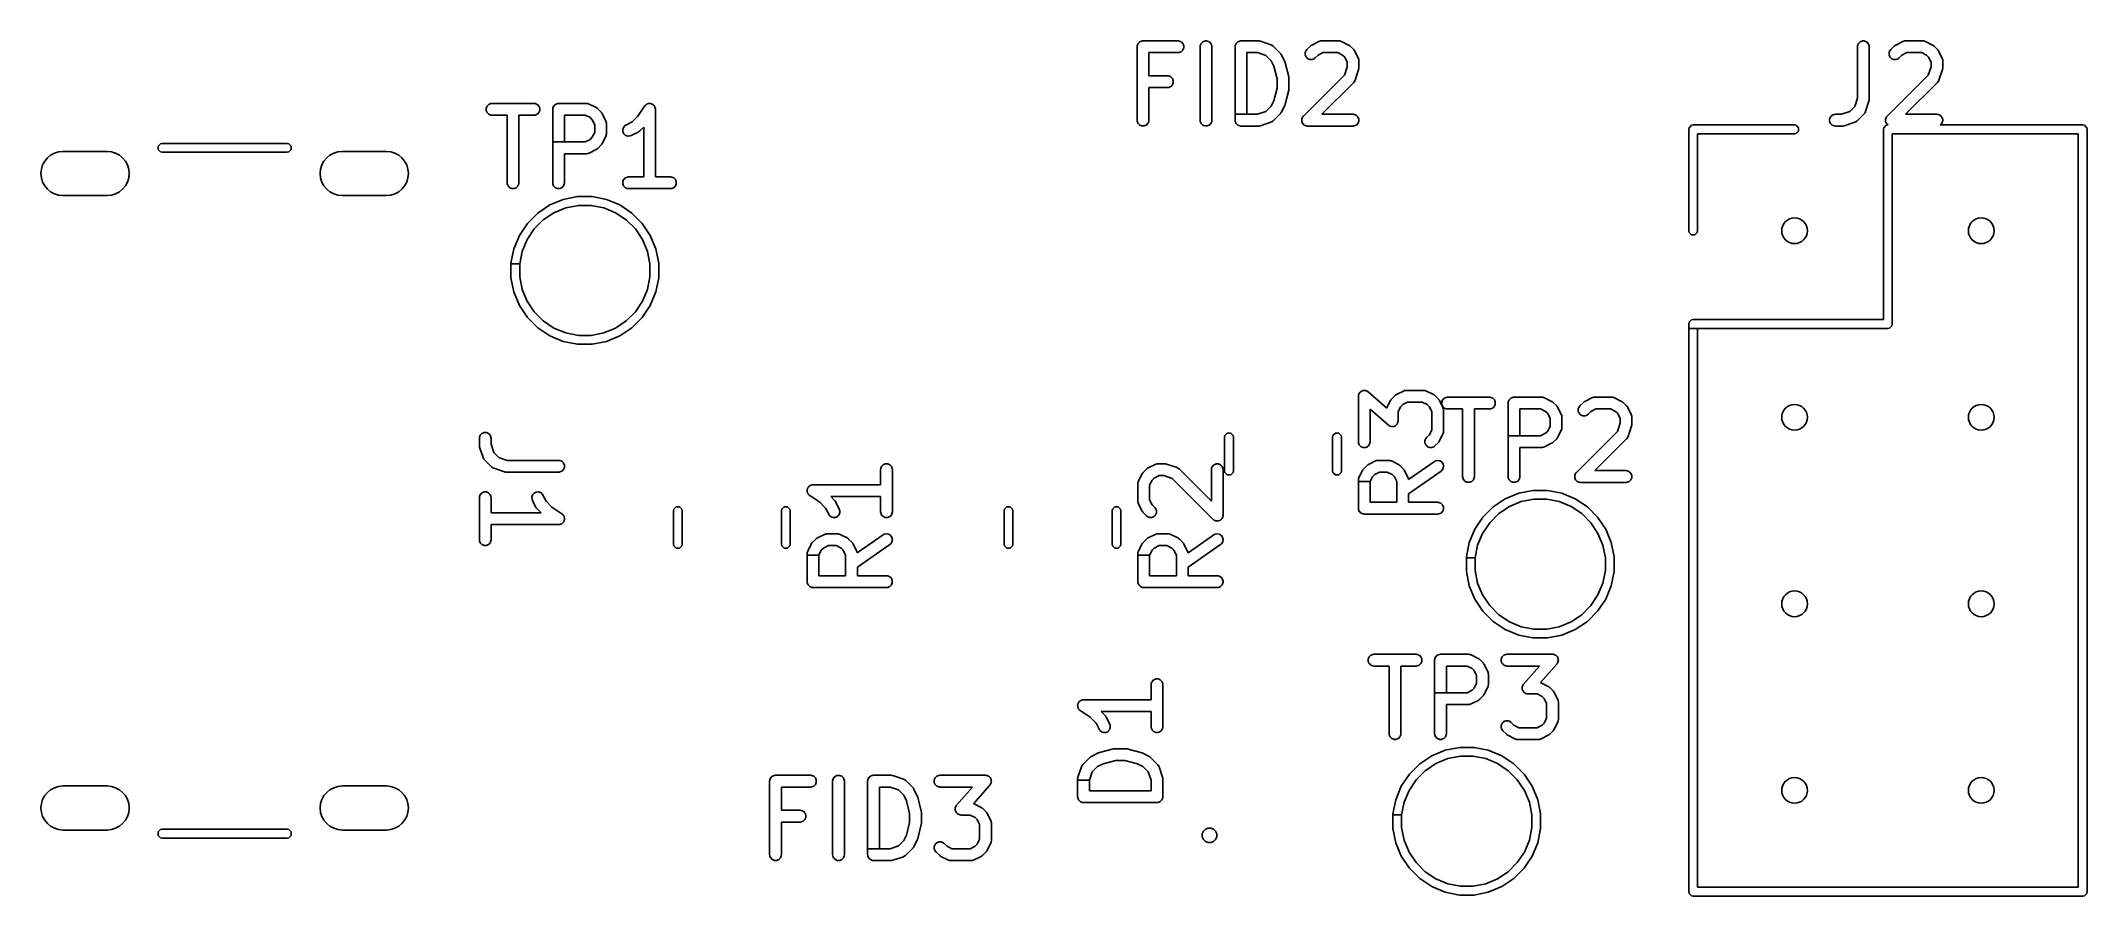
# Model space of a CAD drawing. Header units: millimetres. Extents: x 131.6 to 159.4, y -103 to -91.4.
import ezdxf

# ---------------------------------------------------------------- set-up
doc = ezdxf.new("R2010")
doc.units = ezdxf.units.MM
doc.layers.add('F.Silkscreen', color=41, linetype='CONTINUOUS', true_color=0xf2eda1)

msp = doc.modelspace()

# ---------------------------------------------------------------- linework, layer by layer
at = {"layer": 'F.Silkscreen', "linetype": 'CONTINUOUS'}
for p, q in [((146.515238, -91.454819), (146.515262, -91.454329)), ((146.515238, -92.454819), (146.515238, -91.454819)), ((146.515262, -91.454329), (146.516703, -91.439697)), ((146.516703, -91.439697), (146.51706, -91.438274)), ((146.51706, -91.438274), (146.528259, -91.411238)), ((146.528259, -91.411238), (146.529342, -91.409615)), ((146.529342, -91.409615), (146.550034, -91.388923)), ((146.550034, -91.388923), (146.551657, -91.38784)), ((146.551657, -91.38784), (146.578693, -91.376641)), ((146.578693, -91.376641), (146.580116, -91.376284)), ((146.580116, -91.376284), (146.594748, -91.374843)), ((146.594748, -91.374843), (146.595238, -91.374819)), ((146.595238, -91.374819), (147.071428, -91.374819)), ((147.071428, -91.534819), (146.675238, -91.534819)), ((146.675238, -91.534819), (146.675238, -91.851009)), ((147.071428, -91.374819), (147.071918, -91.374843)), ((147.071918, -91.534795), (147.071428, -91.534819)), ((147.071918, -91.374843), (147.08655, -91.376284)), ((147.08655, -91.533354), (147.071918, -91.534795)), ((147.08655, -91.376284), (147.087973, -91.376641)), ((147.087973, -91.532997), (147.08655, -91.533354)), ((147.087973, -91.376641), (147.115009, -91.38784)), ((147.115009, -91.521798), (147.087973, -91.532997)), ((147.115009, -91.38784), (147.116632, -91.388923)), ((147.116632, -91.520715), (147.115009, -91.521798)), ((147.116632, -91.388923), (147.137324, -91.409615)), ((147.137324, -91.500023), (147.116632, -91.520715)), ((147.137324, -91.409615), (147.138407, -91.411238)), ((147.138407, -91.4984), (147.137324, -91.500023)), ((147.138407, -91.411238), (147.149606, -91.438274)), ((147.149606, -91.471364), (147.138407, -91.4984)), ((147.149606, -91.438274), (147.149987, -91.440187)), ((147.149987, -91.469451), (147.149606, -91.471364)), ((147.149987, -91.440187), (147.149987, -91.469451)), ((147.372381, -91.454819), (147.372405, -91.454329)), ((147.372381, -92.454819), (147.372381, -91.454819)), ((147.372405, -91.454329), (147.373846, -91.439697)), ((147.373846, -91.439697), (147.374203, -91.438274)), ((147.374203, -91.438274), (147.385402, -91.411238)), ((147.385402, -91.411238), (147.386485, -91.409615)), ((147.386485, -91.409615), (147.407177, -91.388923)), ((147.407177, -91.388923), (147.4088, -91.38784)), ((147.4088, -91.38784), (147.435836, -91.376641)), ((147.435836, -91.376641), (147.437749, -91.37626)), ((147.437749, -91.37626), (147.467013, -91.37626)), ((147.467013, -91.37626), (147.468926, -91.376641)), ((147.468926, -91.376641), (147.495962, -91.38784)), ((147.495962, -91.38784), (147.497585, -91.388923)), ((147.497585, -91.388923), (147.518277, -91.409615)), ((147.518277, -91.409615), (147.51936, -91.411238)), ((147.51936, -91.411238), (147.530559, -91.438274)), ((147.530559, -91.438274), (147.530916, -91.439697)), ((147.530916, -91.439697), (147.532357, -91.454329)), ((147.532357, -91.454329), (147.532381, -91.454819)), ((147.532381, -91.454819), (147.532381, -92.454819)), ((147.848571, -91.454819), (147.848595, -91.454329)), ((147.848571, -92.374819), (147.848571, -91.454819)), ((147.848595, -91.454329), (147.850036, -91.439697)), ((147.850036, -91.439697), (147.850393, -91.438274)), ((147.850393, -91.438274), (147.861592, -91.411238)), ((147.861592, -91.411238), (147.862675, -91.409615)), ((147.862675, -91.409615), (147.883367, -91.388923)), ((147.883367, -91.388923), (147.88499, -91.38784)), ((147.88499, -91.38784), (147.912026, -91.376641)), ((147.912026, -91.376641), (147.913449, -91.376284)), ((147.913449, -91.376284), (147.928081, -91.374843)), ((147.928081, -91.374843), (147.928571, -91.374819)), ((147.928571, -91.374819), (148.166666, -91.374819)), ((148.153686, -91.534819), (148.008571, -91.534819)), ((148.008571, -91.534819), (148.008571, -92.374819)), ((148.266306, -91.572359), (148.153686, -91.534819)), ((148.166666, -91.374819), (148.167156, -91.374843)), ((148.167156, -91.374843), (148.174142, -91.37553)), ((148.174142, -91.37553), (148.175692, -91.375421)), ((148.175692, -91.375421), (148.177154, -91.375532)), ((148.177154, -91.375532), (148.179446, -91.376052)), ((148.179446, -91.376052), (148.181789, -91.376284)), ((148.181789, -91.376284), (148.183211, -91.37664)), ((148.183211, -91.37664), (148.184655, -91.377237)), ((148.184655, -91.377237), (148.191492, -91.378793)), ((148.191492, -91.378793), (148.191964, -91.378925)), ((148.191964, -91.378925), (148.334821, -91.426544)), ((148.339013, -91.645066), (148.266306, -91.572359)), ((148.334821, -91.426544), (148.335278, -91.426721)), ((148.335278, -91.426721), (148.348703, -91.432715)), ((148.348703, -91.432715), (148.349941, -91.433504)), ((148.349941, -91.433504), (148.351362, -91.434737)), ((148.351362, -91.434737), (148.353105, -91.435459)), ((148.353105, -91.435459), (148.354363, -91.436213)), ((148.354363, -91.436213), (148.365728, -91.44554)), ((148.365728, -91.44554), (148.366092, -91.445869)), ((148.366092, -91.445869), (148.46133, -91.541107)), ((148.46133, -91.541107), (148.461659, -91.541471)), ((148.461659, -91.541471), (148.466111, -91.546895)), ((148.466111, -91.546895), (148.467288, -91.547916)), ((148.467288, -91.547916), (148.468242, -91.549028)), ((148.468242, -91.549028), (148.469493, -91.551015)), ((148.469493, -91.551015), (148.470987, -91.552836)), ((148.470987, -91.552836), (148.471742, -91.554096)), ((148.471742, -91.554096), (148.472338, -91.555536)), ((148.472338, -91.555536), (148.476074, -91.561471)), ((148.476074, -91.561471), (148.476315, -91.561899)), ((148.476315, -91.561899), (148.523934, -91.657137)), ((148.802393, -91.535426), (148.802774, -91.533513)), ((148.802393, -91.564688), (148.802393, -91.535426)), ((148.802774, -91.566601), (148.802393, -91.564688)), ((148.802774, -91.533513), (148.813973, -91.506476)), ((148.813973, -91.593638), (148.802774, -91.566601)), ((148.813973, -91.506476), (148.814727, -91.505217)), ((148.814727, -91.505217), (148.824054, -91.493852)), ((148.824054, -91.493852), (148.824383, -91.493488)), ((148.824383, -91.493488), (148.872002, -91.445869)), ((148.872002, -91.445869), (148.872366, -91.44554)), ((148.872366, -91.44554), (148.877789, -91.441088)), ((148.877789, -91.441088), (148.878811, -91.439911)), ((148.878811, -91.439911), (148.879923, -91.438957)), ((148.879923, -91.438957), (148.881915, -91.437702)), ((148.881915, -91.437702), (148.883731, -91.436213)), ((148.883731, -91.436213), (148.884987, -91.43546)), ((148.884987, -91.43546), (148.886421, -91.434864)), ((148.886421, -91.434864), (148.892367, -91.431124)), ((148.892367, -91.431124), (148.892794, -91.430884)), ((148.892794, -91.430884), (148.988032, -91.383265)), ((148.975962, -91.568185), (148.937521, -91.606626)), ((149.042694, -91.534819), (148.975962, -91.568185)), ((148.988032, -91.383265), (148.988481, -91.383067)), ((148.988481, -91.383067), (149.002212, -91.377812)), ((149.002212, -91.377812), (149.003643, -91.377495)), ((149.003643, -91.377495), (149.005523, -91.37736)), ((149.005523, -91.37736), (149.007265, -91.37664)), ((149.007265, -91.37664), (149.008687, -91.376284)), ((149.008687, -91.376284), (149.023319, -91.374843)), ((149.023319, -91.374843), (149.023809, -91.374819)), ((149.023809, -91.374819), (149.261904, -91.374819)), ((149.243019, -91.534819), (149.042694, -91.534819)), ((149.309751, -91.568185), (149.243019, -91.534819)), ((149.261904, -91.374819), (149.262394, -91.374843)), ((149.262394, -91.374843), (149.277026, -91.376284)), ((149.277026, -91.376284), (149.278449, -91.376641)), ((149.278449, -91.376641), (149.280188, -91.377361)), ((149.280188, -91.377361), (149.282067, -91.377495)), ((149.282067, -91.377495), (149.2835, -91.377812)), ((149.2835, -91.377812), (149.297232, -91.383067)), ((149.297232, -91.383067), (149.297681, -91.383265)), ((149.297681, -91.383265), (149.392919, -91.430884)), ((149.339014, -91.597448), (149.309751, -91.568185)), ((149.392919, -91.430884), (149.393346, -91.431124)), ((149.393346, -91.431124), (149.399287, -91.434862)), ((149.399287, -91.434862), (149.400725, -91.435459)), ((149.400725, -91.435459), (149.401983, -91.436214)), ((149.401983, -91.436214), (149.403793, -91.4377)), ((149.403793, -91.4377), (149.405789, -91.438956)), ((149.405789, -91.438956), (149.406904, -91.439912)), ((149.406904, -91.439912), (149.407927, -91.441092)), ((149.407927, -91.441092), (149.413347, -91.44554)), ((149.413347, -91.44554), (149.413711, -91.445869)), ((149.413711, -91.445869), (149.46133, -91.493488)), ((149.46133, -91.493488), (149.461659, -91.493852)), ((149.461659, -91.493852), (149.466108, -91.499274)), ((149.466108, -91.499274), (149.467287, -91.500296)), ((149.467287, -91.500296), (149.468243, -91.501411)), ((149.468243, -91.501411), (149.469495, -91.503401)), ((149.469495, -91.503401), (149.470985, -91.505216)), ((149.470985, -91.505216), (149.47174, -91.506475)), ((149.47174, -91.506475), (149.472334, -91.507909)), ((149.472334, -91.507909), (149.476075, -91.513853)), ((149.476075, -91.513853), (149.476315, -91.51428)), ((149.476315, -91.51428), (149.523934, -91.609518)), ((156.316666, -91.454819), (156.31669, -91.454329)), ((156.316666, -92.156123), (156.316666, -91.454819)), ((156.31669, -91.454329), (156.318131, -91.439697)), ((156.318131, -91.439697), (156.318488, -91.438274)), ((156.318488, -91.438274), (156.329687, -91.411238)), ((156.329687, -91.411238), (156.33077, -91.409615)), ((156.33077, -91.409615), (156.351462, -91.388923)), ((156.351462, -91.388923), (156.353085, -91.38784)), ((156.353085, -91.38784), (156.380121, -91.376641)), ((156.380121, -91.376641), (156.382034, -91.37626)), ((156.382034, -91.37626), (156.411298, -91.37626)), ((156.411298, -91.37626), (156.413211, -91.376641)), ((156.413211, -91.376641), (156.440247, -91.38784)), ((156.440247, -91.38784), (156.44187, -91.388923)), ((156.44187, -91.388923), (156.462562, -91.409615)), ((156.462562, -91.409615), (156.463645, -91.411238)), ((156.463645, -91.411238), (156.474844, -91.438274)), ((156.474844, -91.438274), (156.475201, -91.439697)), ((156.475201, -91.439697), (156.476642, -91.454329)), ((156.476642, -91.454329), (156.476666, -91.454819)), ((156.476666, -91.454819), (156.476666, -92.169104)), ((156.746679, -91.535426), (156.74706, -91.533513)), ((156.746679, -91.564688), (156.746679, -91.535426)), ((156.74706, -91.566601), (156.746679, -91.564688)), ((156.74706, -91.533513), (156.758259, -91.506476)), ((156.758259, -91.593638), (156.74706, -91.566601)), ((156.758259, -91.506476), (156.759013, -91.505217)), ((156.759013, -91.505217), (156.76834, -91.493852)), ((156.76834, -91.493852), (156.768669, -91.493488)), ((156.768669, -91.493488), (156.816288, -91.445869)), ((156.816288, -91.445869), (156.816652, -91.44554)), ((156.816652, -91.44554), (156.822075, -91.441088)), ((156.822075, -91.441088), (156.823097, -91.439911)), ((156.823097, -91.439911), (156.824209, -91.438957)), ((156.824209, -91.438957), (156.826201, -91.437702)), ((156.826201, -91.437702), (156.828017, -91.436213)), ((156.828017, -91.436213), (156.829273, -91.43546)), ((156.829273, -91.43546), (156.830707, -91.434864)), ((156.830707, -91.434864), (156.836653, -91.431124)), ((156.836653, -91.431124), (156.83708, -91.430884)), ((156.83708, -91.430884), (156.932318, -91.383265)), ((156.920248, -91.568185), (156.881807, -91.606626)), ((156.98698, -91.534819), (156.920248, -91.568185)), ((156.932318, -91.383265), (156.932767, -91.383067)), ((156.932767, -91.383067), (156.946498, -91.377812)), ((156.946498, -91.377812), (156.947929, -91.377495)), ((156.947929, -91.377495), (156.949809, -91.37736)), ((156.949809, -91.37736), (156.951551, -91.37664)), ((156.951551, -91.37664), (156.952973, -91.376284)), ((156.952973, -91.376284), (156.967605, -91.374843)), ((156.967605, -91.374843), (156.968095, -91.374819)), ((156.968095, -91.374819), (157.20619, -91.374819)), ((157.187305, -91.534819), (156.98698, -91.534819)), ((157.254037, -91.568185), (157.187305, -91.534819)), ((157.20619, -91.374819), (157.20668, -91.374843)), ((157.20668, -91.374843), (157.221312, -91.376284)), ((157.221312, -91.376284), (157.222735, -91.376641)), ((157.222735, -91.376641), (157.224474, -91.377361)), ((157.224474, -91.377361), (157.226353, -91.377495)), ((157.226353, -91.377495), (157.227786, -91.377812)), ((157.227786, -91.377812), (157.241518, -91.383067)), ((157.241518, -91.383067), (157.241967, -91.383265)), ((157.241967, -91.383265), (157.337205, -91.430884)), ((157.2833, -91.597448), (157.254037, -91.568185)), ((157.337205, -91.430884), (157.337632, -91.431124)), ((157.337632, -91.431124), (157.343573, -91.434862)), ((157.343573, -91.434862), (157.345011, -91.435459)), ((157.345011, -91.435459), (157.346269, -91.436214)), ((157.346269, -91.436214), (157.348079, -91.4377)), ((157.348079, -91.4377), (157.350075, -91.438956)), ((157.350075, -91.438956), (157.35119, -91.439912)), ((157.35119, -91.439912), (157.352213, -91.441092)), ((157.352213, -91.441092), (157.357633, -91.44554)), ((157.357633, -91.44554), (157.357997, -91.445869)), ((157.357997, -91.445869), (157.405616, -91.493488)), ((157.405616, -91.493488), (157.405945, -91.493852)), ((157.405945, -91.493852), (157.410394, -91.499274)), ((157.410394, -91.499274), (157.411573, -91.500296)), ((157.411573, -91.500296), (157.412529, -91.501411)), ((157.412529, -91.501411), (157.413781, -91.503401)), ((157.413781, -91.503401), (157.415271, -91.505216)), ((157.415271, -91.505216), (157.416026, -91.506475)), ((157.416026, -91.506475), (157.41662, -91.507909)), ((157.41662, -91.507909), (157.420361, -91.513853)), ((157.420361, -91.513853), (157.420601, -91.51428)), ((157.420601, -91.51428), (157.46822, -91.609518)), ((146.675238, -91.851009), (146.928571, -91.851009)), ((146.928571, -91.851009), (146.929061, -91.851033)), ((146.929061, -91.851033), (146.943693, -91.852474)), ((146.943693, -91.852474), (146.945116, -91.852831)), ((146.945116, -91.852831), (146.972152, -91.86403)), ((146.972152, -91.86403), (146.973775, -91.865113)), ((146.973775, -91.865113), (146.994467, -91.885805)), ((148.376896, -91.720832), (148.339013, -91.645066)), ((148.419999, -91.893241), (148.376896, -91.720832)), ((148.523934, -91.657137), (148.524132, -91.657586)), ((148.524132, -91.657586), (148.524356, -91.658172)), ((148.524356, -91.658172), (148.524903, -91.659196)), ((148.524903, -91.659196), (148.527078, -91.665285)), ((148.527078, -91.665285), (148.529387, -91.671317)), ((148.529387, -91.671317), (148.529638, -91.67245)), ((148.529638, -91.67245), (148.529849, -91.673041)), ((148.529849, -91.673041), (148.529992, -91.673511)), ((148.529992, -91.673511), (148.577611, -91.863987)), ((148.577611, -91.863987), (148.577706, -91.864469)), ((148.577706, -91.864469), (148.57799, -91.866392)), ((148.57799, -91.866392), (148.578178, -91.866846)), ((148.578178, -91.866846), (148.578534, -91.868269)), ((148.578534, -91.868269), (148.579064, -91.87366)), ((148.776764, -92.39825), (149.334839, -91.840172)), ((148.815056, -91.595261), (148.813973, -91.593638)), ((148.835748, -91.615953), (148.815056, -91.595261)), ((148.837371, -91.617036), (148.835748, -91.615953)), ((148.864408, -91.628235), (148.837371, -91.617036)), ((148.866321, -91.628616), (148.864408, -91.628235)), ((148.895583, -91.628616), (148.866321, -91.628616)), ((148.897496, -91.628235), (148.895583, -91.628616)), ((148.924533, -91.617036), (148.897496, -91.628235)), ((148.925792, -91.616282), (148.924533, -91.617036)), ((148.937157, -91.606955), (148.925792, -91.616282)), ((148.937521, -91.606626), (148.937157, -91.606955)), ((149.334839, -91.840172), (149.37238, -91.727552)), ((149.37238, -91.66418), (149.339014, -91.597448)), ((149.37238, -91.727552), (149.37238, -91.66418)), ((149.528274, -91.765832), (149.480655, -91.908688)), ((149.523934, -91.609518), (149.524132, -91.609967)), ((149.524132, -91.609967), (149.529387, -91.623698)), ((149.528407, -91.765359), (149.528274, -91.765832)), ((149.529961, -91.758519), (149.528407, -91.765359)), ((149.529387, -91.623698), (149.529704, -91.625131)), ((149.529704, -91.625131), (149.529837, -91.62701)), ((149.529837, -91.62701), (149.530558, -91.62875)), ((149.530558, -91.757081), (149.529961, -91.758519)), ((149.530558, -91.62875), (149.530915, -91.630173)), ((149.530915, -91.755654), (149.530558, -91.757081)), ((149.530915, -91.630173), (149.532356, -91.644805)), ((149.531145, -91.75331), (149.530915, -91.755654)), ((149.531666, -91.751023), (149.531145, -91.75331)), ((149.531778, -91.749558), (149.531666, -91.751023)), ((149.532356, -91.741023), (149.531667, -91.748008)), ((149.531667, -91.748008), (149.531778, -91.749558)), ((149.532356, -91.644805), (149.53238, -91.645295)), ((149.53238, -91.740533), (149.532356, -91.741023)), ((149.53238, -91.645295), (149.53238, -91.740533)), ((156.72105, -92.39825), (157.279125, -91.840172)), ((156.759342, -91.595261), (156.758259, -91.593638)), ((156.780034, -91.615953), (156.759342, -91.595261)), ((156.781657, -91.617036), (156.780034, -91.615953)), ((156.808694, -91.628235), (156.781657, -91.617036)), ((156.810607, -91.628616), (156.808694, -91.628235)), ((156.839869, -91.628616), (156.810607, -91.628616)), ((156.841782, -91.628235), (156.839869, -91.628616)), ((156.868819, -91.617036), (156.841782, -91.628235)), ((156.870078, -91.616282), (156.868819, -91.617036)), ((156.881443, -91.606955), (156.870078, -91.616282)), ((156.881807, -91.606626), (156.881443, -91.606955)), ((157.279125, -91.840172), (157.316666, -91.727552)), ((157.316666, -91.66418), (157.2833, -91.597448)), ((157.316666, -91.727552), (157.316666, -91.66418)), ((157.47256, -91.765832), (157.424941, -91.908688)), ((157.46822, -91.609518), (157.468418, -91.609967)), ((157.468418, -91.609967), (157.473673, -91.623698)), ((157.472693, -91.765359), (157.47256, -91.765832)), ((157.474247, -91.758519), (157.472693, -91.765359)), ((157.473673, -91.623698), (157.47399, -91.625131)), ((157.47399, -91.625131), (157.474123, -91.62701)), ((157.474123, -91.62701), (157.474844, -91.62875)), ((157.474844, -91.757081), (157.474247, -91.758519)), ((157.474844, -91.62875), (157.475201, -91.630173)), ((157.475201, -91.755654), (157.474844, -91.757081)), ((157.475201, -91.630173), (157.476642, -91.644805)), ((157.475431, -91.75331), (157.475201, -91.755654)), ((157.475952, -91.751023), (157.475431, -91.75331)), ((157.476064, -91.749558), (157.475952, -91.751023)), ((157.476642, -91.741023), (157.475953, -91.748008)), ((157.475953, -91.748008), (157.476064, -91.749558)), ((157.476642, -91.644805), (157.476666, -91.645295)), ((157.476666, -91.740533), (157.476642, -91.741023)), ((157.476666, -91.645295), (157.476666, -91.740533)), ((146.928571, -92.011009), (146.675238, -92.011009)), ((146.675238, -92.011009), (146.675238, -92.454819)), ((146.929061, -92.010985), (146.928571, -92.011009)), ((146.943693, -92.009544), (146.929061, -92.010985)), ((146.945116, -92.009187), (146.943693, -92.009544)), ((146.972152, -91.997988), (146.945116, -92.009187)), ((146.973775, -91.996905), (146.972152, -91.997988)), ((146.994467, -91.976213), (146.973775, -91.996905)), ((146.994467, -91.885805), (146.99555, -91.887428)), ((146.99555, -91.97459), (146.994467, -91.976213)), ((146.99555, -91.887428), (147.006749, -91.914464)), ((147.006749, -91.947554), (146.99555, -91.97459)), ((147.006749, -91.914464), (147.00713, -91.916377)), ((147.00713, -91.945641), (147.006749, -91.947554)), ((147.00713, -91.916377), (147.00713, -91.945641)), ((148.376896, -92.188803), (148.419999, -92.016395)), ((148.419999, -92.016395), (148.419999, -91.893241)), ((148.577611, -92.04565), (148.529992, -92.236126)), ((148.577706, -92.045168), (148.577611, -92.04565)), ((148.57799, -92.043243), (148.577706, -92.045168)), ((148.578177, -92.042793), (148.57799, -92.043243)), ((148.578534, -92.041368), (148.578177, -92.042793)), ((148.579064, -92.035975), (148.578534, -92.041368)), ((148.579064, -91.87366), (148.579856, -91.879012)), ((148.579856, -92.030625), (148.579064, -92.035975)), ((148.579855, -91.880482), (148.579783, -91.880959)), ((148.579783, -91.880959), (148.579975, -91.882899)), ((148.579975, -92.026738), (148.579783, -92.028677)), ((148.579783, -92.028677), (148.579855, -92.029156)), ((148.579856, -91.879012), (148.579855, -91.880482)), ((148.579855, -92.029156), (148.579856, -92.030625)), ((148.579975, -91.882899), (148.579999, -91.88339)), ((148.579999, -92.026247), (148.579975, -92.026738)), ((148.579999, -91.88339), (148.579999, -92.026247)), ((149.46133, -91.939959), (149.026471, -92.374819)), ((149.461659, -91.939595), (149.46133, -91.939959)), ((149.470987, -91.92823), (149.461659, -91.939595)), ((149.471742, -91.92697), (149.470987, -91.92823)), ((149.472462, -91.925229), (149.471742, -91.92697)), ((149.473694, -91.92381), (149.472462, -91.925229)), ((149.474484, -91.922571), (149.473694, -91.92381)), ((149.480478, -91.909145), (149.474484, -91.922571)), ((149.480655, -91.908688), (149.480478, -91.909145)), ((157.405616, -91.939959), (156.970757, -92.374819)), ((157.405945, -91.939595), (157.405616, -91.939959)), ((157.415273, -91.92823), (157.405945, -91.939595)), ((157.416028, -91.92697), (157.415273, -91.92823)), ((157.416748, -91.925229), (157.416028, -91.92697)), ((157.41798, -91.92381), (157.416748, -91.925229)), ((157.41877, -91.922571), (157.41798, -91.92381)), ((157.424764, -91.909145), (157.41877, -91.922571)), ((157.424941, -91.908688), (157.424764, -91.909145)), ((137.659536, -92.292187), (137.659917, -92.290274)), ((137.659536, -92.321451), (137.659536, -92.292187)), ((137.659917, -92.323364), (137.659536, -92.321451)), ((137.659917, -92.290274), (137.671116, -92.263238)), ((137.671116, -92.3504), (137.659917, -92.323364)), ((137.671116, -92.263238), (137.672199, -92.261615)), ((137.672199, -92.352023), (137.671116, -92.3504)), ((137.672199, -92.261615), (137.692891, -92.240923)), ((137.692891, -92.372715), (137.672199, -92.352023)), ((137.692891, -92.240923), (137.694514, -92.23984)), ((137.694514, -92.373798), (137.692891, -92.372715)), ((137.694514, -92.23984), (137.72155, -92.228641)), ((137.72155, -92.384997), (137.694514, -92.373798)), ((137.72155, -92.228641), (137.722973, -92.228284)), ((137.722973, -92.385354), (137.72155, -92.384997)), ((137.722973, -92.228284), (137.737605, -92.226843)), ((137.737605, -92.386795), (137.722973, -92.385354)), ((137.737605, -92.226843), (137.738095, -92.226819)), ((137.738095, -92.386819), (137.737605, -92.386795)), ((137.738095, -92.226819), (138.309523, -92.226819)), ((137.943809, -92.386819), (137.738095, -92.386819)), ((137.943809, -93.306819), (137.943809, -92.386819)), ((138.309523, -92.386819), (138.103809, -92.386819)), ((138.103809, -92.386819), (138.103809, -93.306819)), ((138.309523, -92.226819), (138.310013, -92.226843)), ((138.310013, -92.386795), (138.309523, -92.386819)), ((138.310013, -92.226843), (138.324645, -92.228284)), ((138.324645, -92.385354), (138.310013, -92.386795)), ((138.324645, -92.228284), (138.326068, -92.228641)), ((138.326068, -92.384997), (138.324645, -92.385354)), ((138.326068, -92.228641), (138.353104, -92.23984)), ((138.353104, -92.373798), (138.326068, -92.384997)), ((138.353104, -92.23984), (138.354727, -92.240923)), ((138.354727, -92.372715), (138.353104, -92.373798)), ((138.354727, -92.240923), (138.375419, -92.261615)), ((138.375419, -92.352023), (138.354727, -92.372715)), ((138.375419, -92.261615), (138.376502, -92.263238)), ((138.376502, -92.3504), (138.375419, -92.352023)), ((138.376502, -92.263238), (138.387701, -92.290274)), ((138.387701, -92.323364), (138.376502, -92.3504)), ((138.387701, -92.290274), (138.388082, -92.292187)), ((138.388082, -92.321451), (138.387701, -92.323364)), ((138.388082, -92.292187), (138.388082, -92.321451)), ((138.562857, -92.306819), (138.562881, -92.306329)), ((138.562857, -92.750628), (138.562857, -92.306819)), ((138.562881, -92.306329), (138.564322, -92.291697)), ((138.564322, -92.291697), (138.564679, -92.290274)), ((138.564679, -92.290274), (138.575878, -92.263238)), ((138.575878, -92.263238), (138.576961, -92.261615)), ((138.576961, -92.261615), (138.597653, -92.240923)), ((138.597653, -92.240923), (138.599276, -92.23984)), ((138.599276, -92.23984), (138.626312, -92.228641)), ((138.626312, -92.228641), (138.627735, -92.228284)), ((138.627735, -92.228284), (138.642367, -92.226843)), ((138.642367, -92.226843), (138.642857, -92.226819)), ((138.642857, -92.226819), (139.023809, -92.226819)), ((139.004924, -92.386819), (138.722857, -92.386819)), ((138.722857, -92.386819), (138.722857, -92.750628)), ((139.071656, -92.420185), (139.004924, -92.386819)), ((139.023809, -92.226819), (139.024299, -92.226843)), ((139.024299, -92.226843), (139.038931, -92.228284)), ((139.038931, -92.228284), (139.040354, -92.228641)), ((139.040354, -92.228641), (139.042093, -92.229361)), ((139.042093, -92.229361), (139.043972, -92.229495)), ((139.043972, -92.229495), (139.045405, -92.229812)), ((139.045405, -92.229812), (139.059137, -92.235067)), ((139.059137, -92.235067), (139.059586, -92.235265)), ((139.059586, -92.235265), (139.154824, -92.282884)), ((139.100919, -92.449448), (139.071656, -92.420185)), ((139.154824, -92.282884), (139.155251, -92.283124)), ((139.155251, -92.283124), (139.161192, -92.286862)), ((139.161192, -92.286862), (139.16263, -92.287459)), ((139.16263, -92.287459), (139.163888, -92.288214)), ((139.163888, -92.288214), (139.165698, -92.2897)), ((139.165698, -92.2897), (139.167694, -92.290956)), ((139.167694, -92.290956), (139.168809, -92.291912)), ((139.168809, -92.291912), (139.169832, -92.293092)), ((139.169832, -92.293092), (139.175252, -92.29754)), ((139.175252, -92.29754), (139.175616, -92.297869)), ((139.175616, -92.297869), (139.223235, -92.345488)), ((139.223235, -92.345488), (139.223564, -92.345852)), ((139.223564, -92.345852), (139.228013, -92.351274)), ((139.228013, -92.351274), (139.229192, -92.352296)), ((139.229192, -92.352296), (139.230148, -92.353411)), ((139.230148, -92.353411), (139.2314, -92.355401)), ((139.2314, -92.355401), (139.23289, -92.357216)), ((139.23289, -92.357216), (139.233645, -92.358475)), ((139.233645, -92.358475), (139.234239, -92.359909)), ((139.234239, -92.359909), (139.23798, -92.365853)), ((139.23798, -92.365853), (139.23822, -92.36628)), ((139.23822, -92.36628), (139.285839, -92.461518)), ((139.643085, -92.479167), (139.723544, -92.398708)), ((139.723544, -92.398708), (139.814388, -92.262442)), ((139.814388, -92.262442), (139.814626, -92.262115)), ((139.814626, -92.262115), (139.81466, -92.262072)), ((139.81466, -92.262072), (139.814707, -92.262109)), ((139.814707, -92.262109), (139.814809, -92.261959)), ((139.814775, -92.261931), (139.823996, -92.250673)), ((139.814809, -92.261959), (139.814775, -92.261931)), ((139.823996, -92.250673), (139.825081, -92.249687)), ((139.825081, -92.249687), (139.830844, -92.245826)), ((139.830844, -92.245826), (139.835749, -92.240923)), ((139.835749, -92.240923), (139.83737, -92.23984)), ((139.83737, -92.23984), (139.843699, -92.237217)), ((139.843699, -92.237217), (139.849397, -92.233403)), ((139.849397, -92.233403), (139.851198, -92.232655)), ((139.851198, -92.232655), (139.857996, -92.231294)), ((139.857996, -92.231294), (139.864407, -92.22864)), ((139.864407, -92.22864), (139.86632, -92.22826)), ((139.86632, -92.22826), (139.873172, -92.22826)), ((139.873172, -92.22826), (139.879892, -92.226916)), ((139.879892, -92.226916), (139.881843, -92.226914)), ((139.881843, -92.226914), (139.888647, -92.22826)), ((139.888647, -92.22826), (139.895584, -92.22826)), ((139.895584, -92.22826), (139.897498, -92.228641)), ((139.897498, -92.228641), (139.903827, -92.231263)), ((139.903827, -92.231263), (139.910551, -92.232593)), ((139.910551, -92.232593), (139.912354, -92.233338)), ((139.912354, -92.233338), (139.918124, -92.237184)), ((139.918124, -92.237184), (139.924534, -92.23984)), ((139.924534, -92.23984), (139.926156, -92.240923)), ((139.926156, -92.240923), (139.931001, -92.245768)), ((139.931001, -92.245768), (139.936704, -92.24957)), ((139.936704, -92.24957), (139.938085, -92.250948)), ((139.938085, -92.250948), (139.941944, -92.256711)), ((139.941944, -92.256711), (139.946848, -92.261615)), ((139.946848, -92.261615), (139.947931, -92.263238)), ((139.947931, -92.263238), (139.950552, -92.269567)), ((139.950552, -92.269567), (139.954367, -92.275263)), ((139.954367, -92.275263), (139.955116, -92.277065)), ((139.955116, -92.277065), (139.956476, -92.283867)), ((139.956476, -92.283867), (139.95913, -92.290274)), ((139.95913, -92.290274), (139.959487, -92.291697)), ((139.959487, -92.291697), (139.960912, -92.306173)), ((139.960842, -92.306179), (139.960841, -92.306212)), ((139.960841, -92.306212), (139.960914, -92.306204)), ((139.960912, -92.306173), (139.960842, -92.306179)), ((139.960914, -92.306204), (139.96092, -92.306257)), ((139.96092, -92.306257), (139.960952, -92.306819)), ((139.960952, -92.306819), (139.960952, -93.226819)), ((147.848571, -92.454819), (147.848571, -92.374819)), ((147.848571, -92.374819), (148.008571, -92.374819)), ((148.008571, -92.374819), (147.848571, -92.374819)), ((148.008571, -92.374819), (148.153686, -92.374819)), ((148.153686, -92.374819), (148.266305, -92.337278)), ((148.266305, -92.337278), (148.339013, -92.26457)), ((148.339013, -92.26457), (148.376896, -92.188803)), ((148.461331, -92.368529), (148.366092, -92.463769)), ((148.46166, -92.368165), (148.461331, -92.368529)), ((148.466107, -92.362744), (148.46166, -92.368165)), ((148.467285, -92.361724), (148.466107, -92.362744)), ((148.468243, -92.360607), (148.467285, -92.361724)), ((148.469494, -92.358616), (148.468243, -92.360607)), ((148.470986, -92.356801), (148.469494, -92.358616)), ((148.471742, -92.355539), (148.470986, -92.356801)), ((148.472335, -92.354103), (148.471742, -92.355539)), ((148.476074, -92.348166), (148.472335, -92.354103)), ((148.476315, -92.347738), (148.476074, -92.348166)), ((148.523934, -92.2525), (148.476315, -92.347738)), ((148.524132, -92.252049), (148.523934, -92.2525)), ((148.524355, -92.251464), (148.524132, -92.252049)), ((148.524903, -92.250441), (148.524355, -92.251464)), ((148.527073, -92.244365), (148.524903, -92.250441)), ((148.529387, -92.238321), (148.527073, -92.244365)), ((148.529637, -92.237188), (148.529387, -92.238321)), ((148.529849, -92.236597), (148.529637, -92.237188)), ((148.529992, -92.236126), (148.529849, -92.236597)), ((148.755155, -92.438274), (148.766354, -92.411238)), ((148.766354, -92.411238), (148.767108, -92.409979)), ((148.767108, -92.409979), (148.776435, -92.398614)), ((148.776435, -92.398614), (148.776764, -92.39825)), ((149.026471, -92.374819), (149.45238, -92.374819)), ((149.45238, -92.374819), (149.45287, -92.374843)), ((149.45287, -92.374843), (149.467502, -92.376284)), ((149.467502, -92.376284), (149.468925, -92.376641)), ((149.468925, -92.376641), (149.495961, -92.38784)), ((149.495961, -92.38784), (149.497584, -92.388923)), ((149.497584, -92.388923), (149.518276, -92.409615)), ((149.518276, -92.409615), (149.519359, -92.411238)), ((149.519359, -92.411238), (149.530558, -92.438274)), ((155.937536, -92.438274), (155.948735, -92.411238)), ((155.948735, -92.411238), (155.949818, -92.409615)), ((155.949818, -92.409615), (155.97051, -92.388923)), ((155.97051, -92.388923), (155.972133, -92.38784)), ((155.972133, -92.38784), (155.999169, -92.376641)), ((155.999169, -92.376641), (156.000592, -92.376284)), ((156.000592, -92.376284), (156.015224, -92.374843)), ((156.015224, -92.374843), (156.015714, -92.374819)), ((156.015714, -92.374819), (156.097972, -92.374819)), ((156.097972, -92.374819), (156.210591, -92.337278)), ((156.210591, -92.337278), (156.279125, -92.268744)), ((156.279125, -92.268744), (156.316666, -92.156123)), ((156.405617, -92.368529), (156.310378, -92.463769)), ((156.405946, -92.368165), (156.405617, -92.368529)), ((156.415273, -92.3568), (156.405946, -92.368165)), ((156.416028, -92.35554), (156.415273, -92.3568)), ((156.416747, -92.353801), (156.416028, -92.35554)), ((156.41798, -92.352381), (156.416747, -92.353801)), ((156.41877, -92.351142), (156.41798, -92.352381)), ((156.424764, -92.337716), (156.41877, -92.351142)), ((156.424941, -92.337259), (156.424764, -92.337716)), ((156.47256, -92.194403), (156.424941, -92.337259)), ((156.472693, -92.19393), (156.47256, -92.194403)), ((156.474247, -92.18709), (156.472693, -92.19393)), ((156.474844, -92.185652), (156.474247, -92.18709)), ((156.475201, -92.184225), (156.474844, -92.185652)), ((156.475431, -92.181881), (156.475201, -92.184225)), ((156.475952, -92.179594), (156.475431, -92.181881)), ((156.476064, -92.178129), (156.475952, -92.179594)), ((156.476642, -92.169594), (156.475953, -92.176579)), ((156.475953, -92.176579), (156.476064, -92.178129)), ((156.476666, -92.169104), (156.476642, -92.169594)), ((156.699441, -92.438274), (156.71064, -92.411238)), ((156.71064, -92.411238), (156.711394, -92.409979)), ((156.711394, -92.409979), (156.720721, -92.398614)), ((156.720721, -92.398614), (156.72105, -92.39825)), ((156.970757, -92.374819), (157.396666, -92.374819)), ((157.396666, -92.374819), (157.397156, -92.374843)), ((157.397156, -92.374843), (157.411788, -92.376284)), ((157.411788, -92.376284), (157.413211, -92.376641)), ((157.413211, -92.376641), (157.440247, -92.38784)), ((157.440247, -92.38784), (157.44187, -92.388923)), ((157.44187, -92.388923), (157.462562, -92.409615)), ((157.462562, -92.409615), (157.463645, -92.411238)), ((157.463645, -92.411238), (157.474844, -92.438274)), ((139.071656, -92.717262), (139.100919, -92.687999)), ((139.134285, -92.51618), (139.100919, -92.449448)), ((139.100919, -92.687999), (139.134285, -92.621267)), ((139.134285, -92.621267), (139.134285, -92.51618)), ((139.285839, -92.675929), (139.23822, -92.771167)), ((139.285839, -92.461518), (139.286037, -92.461967)), ((139.286037, -92.67548), (139.285839, -92.675929)), ((139.286037, -92.461967), (139.291292, -92.475698)), ((139.291292, -92.661749), (139.286037, -92.67548)), ((139.291292, -92.475698), (139.291609, -92.477131)), ((139.291609, -92.660316), (139.291292, -92.661749)), ((139.291609, -92.477131), (139.291742, -92.47901)), ((139.291742, -92.658436), (139.291609, -92.660316)), ((139.291742, -92.47901), (139.292463, -92.48075)), ((139.292463, -92.656698), (139.291742, -92.658436)), ((139.292463, -92.48075), (139.29282, -92.482173)), ((139.29282, -92.655274), (139.292463, -92.656698)), ((139.29282, -92.482173), (139.294261, -92.496805)), ((139.294261, -92.640642), (139.29282, -92.655274)), ((139.294261, -92.496805), (139.294285, -92.497295)), ((139.294285, -92.640152), (139.294261, -92.640642)), ((139.294285, -92.497295), (139.294285, -92.640152)), ((139.51584, -92.583506), (139.516084, -92.581571)), ((139.517914, -92.612696), (139.51584, -92.583506)), ((139.516084, -92.581571), (139.525338, -92.55381)), ((139.518429, -92.614578), (139.517914, -92.612696)), ((139.531516, -92.640753), (139.518429, -92.614578)), ((139.525338, -92.55381), (139.526304, -92.552115)), ((139.526304, -92.552115), (139.545477, -92.530007)), ((139.532712, -92.642294), (139.531516, -92.640753)), ((139.55482, -92.661467), (139.532712, -92.642294)), ((139.545477, -92.530007), (139.546591, -92.529051)), ((139.546591, -92.529051), (139.559034, -92.521219)), ((139.556515, -92.662433), (139.55482, -92.661467)), ((139.584276, -92.671687), (139.556515, -92.662433)), ((139.559034, -92.521219), (139.559461, -92.520979)), ((139.559461, -92.520979), (139.643085, -92.479167)), ((139.586211, -92.671931), (139.584276, -92.671687)), ((139.615401, -92.669857), (139.586211, -92.671931)), ((139.616834, -92.66954), (139.615401, -92.669857)), ((139.630566, -92.664285), (139.616834, -92.66954)), ((139.631015, -92.664087), (139.630566, -92.664285)), ((139.726253, -92.616468), (139.631015, -92.664087)), ((139.726681, -92.616227), (139.726253, -92.616468)), ((139.732617, -92.612489), (139.726681, -92.616227)), ((139.734057, -92.611894), (139.732617, -92.612489)), ((139.735318, -92.611137), (139.734057, -92.611894)), ((139.737127, -92.60965), (139.735318, -92.611137)), ((139.739121, -92.608397), (139.737127, -92.60965)), ((139.740239, -92.607438), (139.739121, -92.608397)), ((139.741259, -92.60626), (139.740239, -92.607438)), ((139.746681, -92.601812), (139.741259, -92.60626)), ((139.747045, -92.601483), (139.746681, -92.601812)), ((139.800952, -92.547576), (139.747045, -92.601483)), ((139.800952, -93.226819), (139.800952, -92.547576)), ((146.515262, -92.455309), (146.515238, -92.454819)), ((146.516703, -92.469941), (146.515262, -92.455309)), ((146.51706, -92.471364), (146.516703, -92.469941)), ((146.528259, -92.4984), (146.51706, -92.471364)), ((146.529342, -92.500023), (146.528259, -92.4984)), ((146.550034, -92.520715), (146.529342, -92.500023)), ((146.551657, -92.521798), (146.550034, -92.520715)), ((146.578693, -92.532997), (146.551657, -92.521798)), ((146.580606, -92.533378), (146.578693, -92.532997)), ((146.60987, -92.533378), (146.580606, -92.533378)), ((146.611783, -92.532997), (146.60987, -92.533378)), ((146.638819, -92.521798), (146.611783, -92.532997)), ((146.640442, -92.520715), (146.638819, -92.521798)), ((146.661134, -92.500023), (146.640442, -92.520715)), ((146.662217, -92.4984), (146.661134, -92.500023)), ((146.673416, -92.471364), (146.662217, -92.4984)), ((146.673773, -92.469941), (146.673416, -92.471364)), ((146.675214, -92.455309), (146.673773, -92.469941)), ((146.675238, -92.454819), (146.675214, -92.455309)), ((147.372405, -92.455309), (147.372381, -92.454819)), ((147.373846, -92.469941), (147.372405, -92.455309)), ((147.374203, -92.471364), (147.373846, -92.469941)), ((147.385402, -92.4984), (147.374203, -92.471364)), ((147.386485, -92.500023), (147.385402, -92.4984)), ((147.407177, -92.520715), (147.386485, -92.500023)), ((147.4088, -92.521798), (147.407177, -92.520715)), ((147.435836, -92.532997), (147.4088, -92.521798)), ((147.437749, -92.533378), (147.435836, -92.532997)), ((147.467013, -92.533378), (147.437749, -92.533378)), ((147.468926, -92.532997), (147.467013, -92.533378)), ((147.495962, -92.521798), (147.468926, -92.532997)), ((147.497585, -92.520715), (147.495962, -92.521798)), ((147.518277, -92.500023), (147.497585, -92.520715)), ((147.51936, -92.4984), (147.518277, -92.500023)), ((147.530559, -92.471364), (147.51936, -92.4984)), ((147.530916, -92.469941), (147.530559, -92.471364)), ((147.532357, -92.455309), (147.530916, -92.469941)), ((147.532381, -92.454819), (147.532357, -92.455309)), ((147.848595, -92.455309), (147.848571, -92.454819)), ((147.850036, -92.469941), (147.848595, -92.455309)), ((147.850393, -92.471364), (147.850036, -92.469941)), ((147.861592, -92.4984), (147.850393, -92.471364)), ((147.862675, -92.500023), (147.861592, -92.4984)), ((147.883367, -92.520715), (147.862675, -92.500023)), ((147.88499, -92.521798), (147.883367, -92.520715)), ((147.912026, -92.532997), (147.88499, -92.521798)), ((147.913449, -92.533354), (147.912026, -92.532997)), ((147.928081, -92.534795), (147.913449, -92.533354)), ((147.928571, -92.534819), (147.928081, -92.534795)), ((148.166666, -92.534819), (147.928571, -92.534819)), ((148.167157, -92.534795), (148.166666, -92.534819)), ((148.174141, -92.534106), (148.167157, -92.534795)), ((148.17569, -92.534217), (148.174141, -92.534106)), ((148.177155, -92.534105), (148.17569, -92.534217)), ((148.179442, -92.533584), (148.177155, -92.534105)), ((148.181787, -92.533354), (148.179442, -92.533584)), ((148.183213, -92.532997), (148.181787, -92.533354)), ((148.184651, -92.5324), (148.183213, -92.532997)), ((148.191491, -92.530846), (148.184651, -92.5324)), ((148.191964, -92.530713), (148.191491, -92.530846)), ((148.334821, -92.483094), (148.191964, -92.530713)), ((148.335278, -92.482917), (148.334821, -92.483094)), ((148.348703, -92.476923), (148.335278, -92.482917)), ((148.349942, -92.476133), (148.348703, -92.476923)), ((148.351362, -92.4749), (148.349942, -92.476133)), ((148.353103, -92.47418), (148.351362, -92.4749)), ((148.354363, -92.473425), (148.353103, -92.47418)), ((148.365728, -92.464098), (148.354363, -92.473425)), ((148.366092, -92.463769), (148.365728, -92.464098)), ((148.754774, -92.440187), (148.755155, -92.438274)), ((148.754774, -92.469451), (148.754774, -92.440187)), ((148.755155, -92.471364), (148.754774, -92.469451)), ((148.766354, -92.4984), (148.755155, -92.471364)), ((148.767437, -92.500023), (148.766354, -92.4984)), ((148.788129, -92.520715), (148.767437, -92.500023)), ((148.789752, -92.521798), (148.788129, -92.520715)), ((148.816788, -92.532997), (148.789752, -92.521798)), ((148.818211, -92.533354), (148.816788, -92.532997)), ((148.832843, -92.534795), (148.818211, -92.533354)), ((148.833333, -92.534819), (148.832843, -92.534795)), ((149.45238, -92.534819), (148.833333, -92.534819)), ((149.45287, -92.534795), (149.45238, -92.534819)), ((149.467502, -92.533354), (149.45287, -92.534795)), ((149.468925, -92.532997), (149.467502, -92.533354)), ((149.495961, -92.521798), (149.468925, -92.532997)), ((149.497584, -92.520715), (149.495961, -92.521798)), ((149.518276, -92.500023), (149.497584, -92.520715)), ((149.519359, -92.4984), (149.518276, -92.500023)), ((149.530558, -92.471364), (149.519359, -92.4984)), ((149.530558, -92.438274), (149.530939, -92.440187)), ((149.530939, -92.469451), (149.530558, -92.471364)), ((149.530939, -92.440187), (149.530939, -92.469451)), ((154.02, -92.58), (154.024567, -92.557039)), ((154.02, -93.96), (154.02, -92.58)), ((154.024567, -92.557039), (154.057039, -92.524567)), ((154.057039, -92.524567), (154.08, -92.52)), ((154.08, -92.52), (155.46, -92.52)), ((155.46, -92.64), (154.14, -92.64)), ((154.14, -92.64), (154.14, -93.96)), ((155.46, -92.52), (155.482961, -92.524567)), ((155.482961, -92.635433), (155.46, -92.64)), ((155.482961, -92.524567), (155.515433, -92.557039)), ((155.515433, -92.602961), (155.482961, -92.635433)), ((155.515433, -92.557039), (155.515433, -92.602961)), ((155.937155, -92.440187), (155.937536, -92.438274)), ((155.937155, -92.469451), (155.937155, -92.440187)), ((155.937536, -92.471364), (155.937155, -92.469451)), ((155.948735, -92.4984), (155.937536, -92.471364)), ((155.949818, -92.500023), (155.948735, -92.4984)), ((155.97051, -92.520715), (155.949818, -92.500023)), ((155.972133, -92.521798), (155.97051, -92.520715)), ((155.999169, -92.532997), (155.972133, -92.521798)), ((156.000592, -92.533354), (155.999169, -92.532997)), ((156.015224, -92.534795), (156.000592, -92.533354)), ((156.015714, -92.534819), (156.015224, -92.534795)), ((156.110952, -92.534819), (156.015714, -92.534819)), ((156.111443, -92.534795), (156.110952, -92.534819)), ((156.118427, -92.534106), (156.111443, -92.534795)), ((156.119976, -92.534217), (156.118427, -92.534106)), ((156.121441, -92.534105), (156.119976, -92.534217)), ((156.123728, -92.533584), (156.121441, -92.534105)), ((156.126073, -92.533354), (156.123728, -92.533584)), ((156.127499, -92.532997), (156.126073, -92.533354)), ((156.128937, -92.5324), (156.127499, -92.532997)), ((156.135777, -92.530846), (156.128937, -92.5324)), ((156.13625, -92.530713), (156.135777, -92.530846)), ((156.279107, -92.483094), (156.13625, -92.530713)), ((156.279564, -92.482917), (156.279107, -92.483094)), ((156.292989, -92.476923), (156.279564, -92.482917)), ((156.294228, -92.476133), (156.292989, -92.476923)), ((156.295648, -92.4749), (156.294228, -92.476133)), ((156.297389, -92.47418), (156.295648, -92.4749)), ((156.298649, -92.473425), (156.297389, -92.47418)), ((156.310014, -92.464098), (156.298649, -92.473425)), ((156.310378, -92.463769), (156.310014, -92.464098)), ((156.67, -92.58), (156.674567, -92.557039)), ((156.67, -95.17), (156.67, -92.58)), ((156.674567, -92.557039), (156.707039, -92.524567)), ((156.69906, -92.440187), (156.699441, -92.438274)), ((156.69906, -92.469451), (156.69906, -92.440187)), ((156.699441, -92.471364), (156.69906, -92.469451)), ((156.71064, -92.4984), (156.699441, -92.471364)), ((156.707039, -92.524567), (156.73, -92.52)), ((156.711723, -92.500023), (156.71064, -92.4984)), ((156.7317, -92.52), (156.711723, -92.500023)), ((156.73, -92.52), (156.7317, -92.52)), ((159.32, -92.64), (156.79, -92.64)), ((156.79, -92.64), (156.79, -95.23)), ((157.462562, -92.500023), (157.442585, -92.52)), ((157.442585, -92.52), (159.38, -92.52)), ((157.463645, -92.4984), (157.462562, -92.500023)), ((157.474844, -92.471364), (157.463645, -92.4984)), ((157.474844, -92.438274), (157.475225, -92.440187)), ((157.475225, -92.469451), (157.474844, -92.471364)), ((157.475225, -92.440187), (157.475225, -92.469451)), ((159.32, -102.9), (159.32, -92.64)), ((159.38, -92.52), (159.402961, -92.524567)), ((159.402961, -92.524567), (159.435433, -92.557039)), ((159.435433, -92.557039), (159.44, -92.58)), ((159.44, -92.58), (159.44, -102.96)), ((132.5, -92.88), (131.9, -92.88)), ((133.194567, -92.807039), (133.227039, -92.774567)), ((133.194567, -92.852961), (133.194567, -92.807039)), ((133.227039, -92.885433), (133.194567, -92.852961)), ((133.227039, -92.774567), (133.25, -92.77)), ((133.25, -92.89), (133.227039, -92.885433)), ((133.25, -92.77), (134.95, -92.77)), ((134.95, -92.89), (133.25, -92.89)), ((134.95, -92.77), (134.972961, -92.774567)), ((134.972961, -92.885433), (134.95, -92.89)), ((134.972961, -92.774567), (135.005433, -92.807039)), ((135.005433, -92.852961), (134.972961, -92.885433)), ((135.005433, -92.807039), (135.005433, -92.852961)), ((136.3, -92.88), (135.7, -92.88)), ((138.562857, -93.306819), (138.562857, -92.750628)), ((138.562857, -92.750628), (138.722857, -92.750628)), ((138.722857, -92.750628), (138.562857, -92.750628)), ((138.722857, -92.750628), (139.004924, -92.750628)), ((139.023809, -92.910628), (138.722857, -92.910628)), ((138.722857, -92.910628), (138.722857, -93.306819)), ((139.004924, -92.750628), (139.071656, -92.717262)), ((139.024299, -92.910604), (139.023809, -92.910628)), ((139.038931, -92.909163), (139.024299, -92.910604)), ((139.040356, -92.908806), (139.038931, -92.909163)), ((139.042093, -92.908085), (139.040356, -92.908806)), ((139.043971, -92.907953), (139.042093, -92.908085)), ((139.045405, -92.907635), (139.043971, -92.907953)), ((139.059137, -92.90238), (139.045405, -92.907635)), ((139.059586, -92.902182), (139.059137, -92.90238)), ((139.154824, -92.854563), (139.059586, -92.902182)), ((139.155252, -92.854322), (139.154824, -92.854563)), ((139.161188, -92.850584), (139.155252, -92.854322)), ((139.162628, -92.849989), (139.161188, -92.850584)), ((139.163889, -92.849232), (139.162628, -92.849989)), ((139.165698, -92.847745), (139.163889, -92.849232)), ((139.167692, -92.846492), (139.165698, -92.847745)), ((139.16881, -92.845533), (139.167692, -92.846492)), ((139.16983, -92.844355), (139.16881, -92.845533)), ((139.175252, -92.839907), (139.16983, -92.844355)), ((139.175616, -92.839578), (139.175252, -92.839907)), ((139.223235, -92.791959), (139.175616, -92.839578)), ((139.223564, -92.791595), (139.223235, -92.791959)), ((139.228012, -92.786173), (139.223564, -92.791595)), ((139.22919, -92.785153), (139.228012, -92.786173)), ((139.230149, -92.784035), (139.22919, -92.785153)), ((139.231402, -92.782041), (139.230149, -92.784035)), ((139.232889, -92.780232), (139.231402, -92.782041)), ((139.233646, -92.778971), (139.232889, -92.780232)), ((139.234241, -92.777531), (139.233646, -92.778971)), ((139.237979, -92.771595), (139.234241, -92.777531)), ((139.23822, -92.771167), (139.237979, -92.771595)), ((139.51706, -93.290274), (139.528259, -93.263238)), ((139.528259, -93.263238), (139.529342, -93.261615)), ((139.529342, -93.261615), (139.550034, -93.240923)), ((139.550034, -93.240923), (139.551657, -93.23984)), ((139.551657, -93.23984), (139.578693, -93.228641)), ((139.578693, -93.228641), (139.580116, -93.228284)), ((139.580116, -93.228284), (139.594748, -93.226843)), ((139.594748, -93.226843), (139.595238, -93.226819)), ((139.595238, -93.226819), (139.800952, -93.226819)), ((139.960952, -93.226819), (140.166666, -93.226819)), ((140.166666, -93.226819), (140.167156, -93.226843)), ((140.167156, -93.226843), (140.181788, -93.228284)), ((140.181788, -93.228284), (140.183211, -93.228641)), ((140.183211, -93.228641), (140.210247, -93.23984)), ((140.210247, -93.23984), (140.21187, -93.240923)), ((140.21187, -93.240923), (140.232562, -93.261615)), ((140.232562, -93.261615), (140.233645, -93.263238)), ((140.233645, -93.263238), (140.244844, -93.290274)), ((131.9, -93.48), (132.5, -93.48)), ((135.7, -93.48), (136.3, -93.48)), ((137.943833, -93.307309), (137.943809, -93.306819)), ((137.945274, -93.321941), (137.943833, -93.307309)), ((137.945631, -93.323364), (137.945274, -93.321941)), ((137.95683, -93.3504), (137.945631, -93.323364)), ((137.957913, -93.352023), (137.95683, -93.3504)), ((137.978605, -93.372715), (137.957913, -93.352023)), ((137.980228, -93.373798), (137.978605, -93.372715)), ((138.007264, -93.384997), (137.980228, -93.373798)), ((138.009177, -93.385378), (138.007264, -93.384997)), ((138.038441, -93.385378), (138.009177, -93.385378)), ((138.040354, -93.384997), (138.038441, -93.385378)), ((138.06739, -93.373798), (138.040354, -93.384997)), ((138.069013, -93.372715), (138.06739, -93.373798)), ((138.089705, -93.352023), (138.069013, -93.372715)), ((138.090788, -93.3504), (138.089705, -93.352023)), ((138.101987, -93.323364), (138.090788, -93.3504)), ((138.102344, -93.321941), (138.101987, -93.323364)), ((138.103785, -93.307309), (138.102344, -93.321941)), ((138.103809, -93.306819), (138.103785, -93.307309)), ((138.523889, -93.60926), (138.706812, -93.53349)), ((138.562881, -93.307309), (138.562857, -93.306819)), ((138.564322, -93.321941), (138.562881, -93.307309)), ((138.564679, -93.323364), (138.564322, -93.321941)), ((138.575878, -93.3504), (138.564679, -93.323364)), ((138.576961, -93.352023), (138.575878, -93.3504)), ((138.597653, -93.372715), (138.576961, -93.352023)), ((138.599276, -93.373798), (138.597653, -93.372715)), ((138.626312, -93.384997), (138.599276, -93.373798)), ((138.628225, -93.385378), (138.626312, -93.384997)), ((138.657489, -93.385378), (138.628225, -93.385378)), ((138.659402, -93.384997), (138.657489, -93.385378)), ((138.686438, -93.373798), (138.659402, -93.384997)), ((138.688061, -93.372715), (138.686438, -93.373798)), ((138.708753, -93.352023), (138.688061, -93.372715)), ((138.706812, -93.53349), (138.901003, -93.494863)), ((138.709836, -93.3504), (138.708753, -93.352023)), ((138.721035, -93.323364), (138.709836, -93.3504)), ((138.721392, -93.321941), (138.721035, -93.323364)), ((138.722833, -93.307309), (138.721392, -93.321941)), ((138.722857, -93.306819), (138.722833, -93.307309)), ((138.901003, -93.494863), (139.098997, -93.494863)), ((139.098997, -93.494863), (139.293188, -93.53349)), ((139.293188, -93.53349), (139.476111, -93.60926)), ((139.516679, -93.292187), (139.51706, -93.290274)), ((139.516679, -93.321451), (139.516679, -93.292187)), ((139.51706, -93.323364), (139.516679, -93.321451)), ((139.528259, -93.3504), (139.51706, -93.323364)), ((139.529342, -93.352023), (139.528259, -93.3504)), ((139.550034, -93.372715), (139.529342, -93.352023)), ((139.551657, -93.373798), (139.550034, -93.372715)), ((139.578693, -93.384997), (139.551657, -93.373798)), ((139.580116, -93.385354), (139.578693, -93.384997)), ((139.594748, -93.386795), (139.580116, -93.385354)), ((139.595238, -93.386819), (139.594748, -93.386795)), ((140.166666, -93.386819), (139.595238, -93.386819)), ((140.167156, -93.386795), (140.166666, -93.386819)), ((140.181788, -93.385354), (140.167156, -93.386795)), ((140.183211, -93.384997), (140.181788, -93.385354)), ((140.210247, -93.373798), (140.183211, -93.384997)), ((140.21187, -93.372715), (140.210247, -93.373798)), ((140.232562, -93.352023), (140.21187, -93.372715)), ((140.233645, -93.3504), (140.232562, -93.352023)), ((140.244844, -93.323364), (140.233645, -93.3504)), ((140.244844, -93.290274), (140.245225, -93.292187)), ((140.245225, -93.321451), (140.244844, -93.323364)), ((140.245225, -93.292187), (140.245225, -93.321451)), ((138.219259, -93.859263), (138.359263, -93.719259)), ((138.43539, -93.812021), (138.312021, -93.93539)), ((138.359263, -93.719259), (138.523889, -93.60926)), ((138.580457, -93.71509), (138.43539, -93.812021)), ((138.741647, -93.648323), (138.580457, -93.71509)), ((138.912765, -93.614286), (138.741647, -93.648323)), ((139.087235, -93.614286), (138.912765, -93.614286)), ((139.258353, -93.648323), (139.087235, -93.614286)), ((139.419543, -93.71509), (139.258353, -93.648323)), ((139.56461, -93.812021), (139.419543, -93.71509)), ((139.476111, -93.60926), (139.640737, -93.719259)), ((139.687979, -93.93539), (139.56461, -93.812021)), ((139.640737, -93.719259), (139.780741, -93.859263)), ((138.03349, -94.206812), (138.10926, -94.023889)), ((138.10926, -94.023889), (138.219259, -93.859263)), ((138.21509, -94.080457), (138.148323, -94.241647)), ((138.312021, -93.93539), (138.21509, -94.080457)), ((139.78491, -94.080457), (139.687979, -93.93539)), ((139.780741, -93.859263), (139.89074, -94.023889)), ((139.851677, -94.241647), (139.78491, -94.080457)), ((139.89074, -94.023889), (139.96651, -94.206812)), ((154.024567, -93.982961), (154.02, -93.96)), ((154.057039, -94.015433), (154.024567, -93.982961)), ((154.102961, -94.015433), (154.057039, -94.015433)), ((154.135433, -93.982961), (154.102961, -94.015433)), ((154.14, -93.96), (154.135433, -93.982961)), ((137.994863, -94.401003), (138.03349, -94.206812)), ((138.148323, -94.241647), (138.114286, -94.412765)), ((139.885714, -94.412765), (139.851677, -94.241647)), ((139.96651, -94.206812), (140.005137, -94.401003)), ((137.994863, -94.412765), (137.994863, -94.401003)), ((137.994863, -94.598997), (137.994863, -94.412765)), ((137.994863, -94.412765), (138.114286, -94.412765)), ((138.114286, -94.412765), (137.994863, -94.412765)), ((138.03349, -94.793188), (137.994863, -94.598997)), ((138.114286, -94.412765), (138.114286, -94.587235)), ((138.114286, -94.587235), (138.148323, -94.758353)), ((139.851677, -94.758353), (139.885714, -94.587235)), ((139.885714, -94.587235), (139.885714, -94.412765)), ((140.005137, -94.598997), (139.96651, -94.793188)), ((140.005137, -94.401003), (140.005137, -94.598997)), ((138.10926, -94.976111), (138.03349, -94.793188)), ((138.148323, -94.758353), (138.21509, -94.919543)), ((138.21509, -94.919543), (138.312021, -95.06461)), ((139.687979, -95.06461), (139.78491, -94.919543)), ((139.78491, -94.919543), (139.851677, -94.758353)), ((139.96651, -94.793188), (139.89074, -94.976111)), ((138.219259, -95.140737), (138.10926, -94.976111)), ((138.359263, -95.280741), (138.219259, -95.140737)), ((138.312021, -95.06461), (138.43539, -95.187979)), ((138.43539, -95.187979), (138.580457, -95.28491)), ((139.419543, -95.28491), (139.56461, -95.187979)), ((139.56461, -95.187979), (139.687979, -95.06461)), ((139.780741, -95.140737), (139.640737, -95.280741)), ((139.89074, -94.976111), (139.780741, -95.140737)), ((154.02, -95.23), (154.024567, -95.207039)), ((154.024567, -95.207039), (154.057039, -95.174567)), ((154.057039, -95.174567), (154.08, -95.17)), ((154.08, -95.17), (156.67, -95.17)), ((138.523889, -95.39074), (138.359263, -95.280741)), ((138.706812, -95.46651), (138.523889, -95.39074)), ((138.580457, -95.28491), (138.741647, -95.351677)), ((138.901003, -95.505137), (138.706812, -95.46651)), ((138.741647, -95.351677), (138.912765, -95.385714)), ((138.912765, -95.385714), (139.087235, -95.385714)), ((139.087235, -95.385714), (139.258353, -95.351677)), ((139.293188, -95.46651), (139.098997, -95.505137)), ((139.258353, -95.351677), (139.419543, -95.28491)), ((139.476111, -95.39074), (139.293188, -95.46651)), ((139.640737, -95.280741), (139.476111, -95.39074)), ((154.02, -95.29), (154.02, -95.23)), ((154.02, -102.96), (154.02, -95.29)), ((154.02, -95.29), (154.14, -95.29)), ((154.14, -95.29), (154.02, -95.29)), ((154.14, -95.29), (154.14, -102.9)), ((156.73, -95.29), (154.14, -95.29)), ((156.752961, -95.285433), (156.73, -95.29)), ((156.785433, -95.252961), (156.752961, -95.285433)), ((156.79, -95.23), (156.785433, -95.252961)), ((139.098997, -95.505137), (138.901003, -95.505137)), ((149.524819, -96.214285), (149.524843, -96.213795)), ((149.524819, -96.833332), (149.524819, -96.214285)), ((149.524843, -96.213795), (149.525564, -96.206466)), ((149.525461, -96.204911), (149.525713, -96.202979)), ((149.525564, -96.206466), (149.525461, -96.204911)), ((149.525713, -96.202979), (149.525987, -96.202165)), ((149.525987, -96.202165), (149.526284, -96.199162)), ((149.526284, -96.199162), (149.526641, -96.19774)), ((149.526641, -96.19774), (149.531239, -96.186637)), ((149.531239, -96.186637), (149.535089, -96.175256)), ((149.535089, -96.175256), (149.53606, -96.173568)), ((149.53606, -96.173568), (149.537186, -96.172279)), ((149.537186, -96.172279), (149.537841, -96.170701)), ((149.537841, -96.170701), (149.538923, -96.169082)), ((149.538923, -96.169082), (149.54741, -96.160593)), ((149.54741, -96.160593), (149.555332, -96.151541)), ((149.555332, -96.151541), (149.556877, -96.150353)), ((149.556877, -96.150353), (149.558408, -96.149595)), ((149.558408, -96.149595), (149.559616, -96.148388)), ((149.559616, -96.148388), (149.561237, -96.147306)), ((149.561237, -96.147306), (149.572333, -96.142708)), ((149.572333, -96.142708), (149.583111, -96.13738)), ((149.583111, -96.13738), (149.584993, -96.136873)), ((149.584993, -96.136873), (149.586697, -96.136758)), ((149.586697, -96.136758), (149.588275, -96.136106)), ((149.588275, -96.136106), (149.590187, -96.135726)), ((149.590187, -96.135726), (149.602204, -96.135726)), ((149.602204, -96.135726), (149.614192, -96.134927)), ((149.614192, -96.134927), (149.616127, -96.13518)), ((149.616127, -96.13518), (149.617741, -96.135726)), ((149.617741, -96.135726), (149.619451, -96.135726)), ((149.619451, -96.135726), (149.621364, -96.136107)), ((149.621364, -96.136107), (149.632465, -96.140705)), ((149.632465, -96.140705), (149.643848, -96.144555)), ((149.643848, -96.144555), (149.645154, -96.145223)), ((149.645154, -96.145223), (149.647607, -96.146976)), ((149.647607, -96.146976), (149.648402, -96.147306)), ((149.648402, -96.147306), (149.650023, -96.148389)), ((149.650023, -96.148389), (149.65113, -96.149496)), ((149.65113, -96.149496), (149.657115, -96.153775)), ((149.657115, -96.153775), (149.6575, -96.154079)), ((149.6575, -96.154079), (149.91141, -96.376249)), ((149.914217, -96.368984), (149.961836, -96.273746)), ((149.961836, -96.273746), (149.962076, -96.273319)), ((149.962076, -96.273319), (149.965816, -96.267373)), ((149.965816, -96.267373), (149.966412, -96.265939)), ((149.966412, -96.265939), (149.967165, -96.264683)), ((149.967165, -96.264683), (149.968654, -96.262867)), ((149.968654, -96.262867), (149.969909, -96.260875)), ((149.969909, -96.260875), (149.970863, -96.259763)), ((149.970863, -96.259763), (149.97204, -96.258741)), ((149.97204, -96.258741), (149.976492, -96.253318)), ((149.976492, -96.253318), (149.976821, -96.252954)), ((149.976821, -96.252954), (150.02444, -96.205335)), ((150.02444, -96.205335), (150.024804, -96.205006)), ((150.024804, -96.205006), (150.030227, -96.200554)), ((150.030227, -96.200554), (150.031249, -96.199377)), ((150.031249, -96.199377), (150.032361, -96.198423)), ((150.032361, -96.198423), (150.034353, -96.197168)), ((150.034353, -96.197168), (150.036169, -96.195679)), ((150.036169, -96.195679), (150.037425, -96.194926)), ((150.037425, -96.194926), (150.038859, -96.19433)), ((150.038859, -96.19433), (150.044805, -96.19059)), ((150.044805, -96.19059), (150.045232, -96.19035)), ((150.045232, -96.19035), (150.14047, -96.142731)), ((150.195132, -96.294285), (150.1284, -96.327651)), ((150.14047, -96.142731), (150.140919, -96.142533)), ((150.140919, -96.142533), (150.15465, -96.137278)), ((150.15465, -96.137278), (150.156081, -96.136961)), ((150.156081, -96.136961), (150.157961, -96.136826)), ((150.157961, -96.136826), (150.159703, -96.136106)), ((150.159703, -96.136106), (150.161125, -96.13575)), ((150.161125, -96.13575), (150.175757, -96.134309)), ((150.175757, -96.134309), (150.176247, -96.134285)), ((150.176247, -96.134285), (150.414342, -96.134285)), ((150.395457, -96.294285), (150.195132, -96.294285)), ((150.462191, -96.327652), (150.395457, -96.294285)), ((150.414342, -96.134285), (150.414832, -96.134309)), ((150.414832, -96.134309), (150.429464, -96.13575)), ((150.429464, -96.13575), (150.430887, -96.136107)), ((150.430887, -96.136107), (150.432626, -96.136827)), ((150.432626, -96.136827), (150.434505, -96.136961)), ((150.434505, -96.136961), (150.435938, -96.137278)), ((150.435938, -96.137278), (150.44967, -96.142533)), ((150.44967, -96.142533), (150.450119, -96.142731)), ((150.450119, -96.142731), (150.545357, -96.19035)), ((150.545357, -96.19035), (150.545785, -96.19059)), ((150.545785, -96.19059), (150.551728, -96.19433)), ((150.551728, -96.19433), (150.55316, -96.194924)), ((150.55316, -96.194924), (150.554419, -96.195678)), ((150.554419, -96.195678), (150.556235, -96.197168)), ((150.556235, -96.197168), (150.558228, -96.198423)), ((150.558228, -96.198423), (150.559342, -96.199378)), ((150.559342, -96.199378), (150.560365, -96.200558)), ((150.560365, -96.200558), (150.565784, -96.205005)), ((150.565784, -96.205005), (150.566147, -96.205334)), ((150.566147, -96.205334), (150.613767, -96.252953)), ((150.613767, -96.252953), (150.614097, -96.253317)), ((150.614097, -96.253317), (150.618546, -96.258739)), ((150.618546, -96.258739), (150.619726, -96.259762)), ((150.619726, -96.259762), (150.620681, -96.260875)), ((150.620681, -96.260875), (150.621935, -96.262867)), ((150.621935, -96.262867), (150.623425, -96.264683)), ((150.623425, -96.264683), (150.624179, -96.265941)), ((150.624179, -96.265941), (150.624773, -96.267375)), ((150.624773, -96.267375), (150.628514, -96.273319)), ((150.628514, -96.273319), (150.628754, -96.273746)), ((150.628754, -96.273746), (150.676373, -96.368984)), ((150.659536, -96.292187), (150.659917, -96.290274)), ((150.659536, -96.321451), (150.659536, -96.292187)), ((150.659917, -96.323364), (150.659536, -96.321451)), ((150.659917, -96.290274), (150.671116, -96.263238)), ((150.671116, -96.3504), (150.659917, -96.323364)), ((150.671116, -96.263238), (150.672199, -96.261615)), ((150.672199, -96.261615), (150.692891, -96.240923)), ((150.692891, -96.240923), (150.694514, -96.23984)), ((150.694514, -96.23984), (150.72155, -96.228641)), ((150.72155, -96.228641), (150.722973, -96.228284)), ((150.722973, -96.228284), (150.737605, -96.226843)), ((150.737605, -96.226843), (150.738095, -96.226819)), ((150.738095, -96.226819), (151.309523, -96.226819)), ((151.309523, -96.226819), (151.310013, -96.226843)), ((151.310013, -96.226843), (151.324645, -96.228284)), ((151.324645, -96.228284), (151.326068, -96.228641)), ((151.326068, -96.228641), (151.353104, -96.23984)), ((151.353104, -96.23984), (151.354727, -96.240923)), ((151.354727, -96.240923), (151.375419, -96.261615)), ((151.375419, -96.261615), (151.376502, -96.263238)), ((151.376502, -96.263238), (151.387701, -96.290274)), ((151.387701, -96.323364), (151.376502, -96.3504)), ((151.387701, -96.290274), (151.388082, -96.292187)), ((151.388082, -96.321451), (151.387701, -96.323364)), ((151.388082, -96.292187), (151.388082, -96.321451)), ((151.562857, -96.306819), (151.562881, -96.306329)), ((151.562857, -96.750628), (151.562857, -96.306819)), ((151.562881, -96.306329), (151.564322, -96.291697)), ((151.564322, -96.291697), (151.564679, -96.290274)), ((151.564679, -96.290274), (151.575878, -96.263238)), ((151.575878, -96.263238), (151.576961, -96.261615)), ((151.576961, -96.261615), (151.597653, -96.240923)), ((151.597653, -96.240923), (151.599276, -96.23984)), ((151.599276, -96.23984), (151.626312, -96.228641)), ((151.626312, -96.228641), (151.627735, -96.228284)), ((151.627735, -96.228284), (151.642367, -96.226843)), ((151.642367, -96.226843), (151.642857, -96.226819)), ((151.642857, -96.226819), (152.023809, -96.226819)), ((152.023809, -96.226819), (152.024299, -96.226843)), ((152.024299, -96.226843), (152.038931, -96.228284)), ((152.038931, -96.228284), (152.040354, -96.228641)), ((152.040354, -96.228641), (152.042093, -96.229361)), ((152.042093, -96.229361), (152.043972, -96.229495)), ((152.043972, -96.229495), (152.045405, -96.229812)), ((152.045405, -96.229812), (152.059137, -96.235067)), ((152.059137, -96.235067), (152.059586, -96.235265)), ((152.059586, -96.235265), (152.154824, -96.282884)), ((152.154824, -96.282884), (152.155251, -96.283124)), ((152.155251, -96.283124), (152.161192, -96.286862)), ((152.161192, -96.286862), (152.16263, -96.287459)), ((152.16263, -96.287459), (152.163888, -96.288214)), ((152.163888, -96.288214), (152.165698, -96.2897)), ((152.165698, -96.2897), (152.167694, -96.290956)), ((152.167694, -96.290956), (152.168809, -96.291912)), ((152.168809, -96.291912), (152.169832, -96.293092)), ((152.169832, -96.293092), (152.175252, -96.29754)), ((152.175252, -96.29754), (152.175616, -96.297869)), ((152.175616, -96.297869), (152.223235, -96.345488)), ((152.538669, -96.345488), (152.586288, -96.297869)), ((152.586288, -96.297869), (152.586652, -96.29754)), ((152.586652, -96.29754), (152.592075, -96.293088)), ((152.592075, -96.293088), (152.593097, -96.291911)), ((152.593097, -96.291911), (152.594209, -96.290957)), ((152.594209, -96.290957), (152.596201, -96.289702)), ((152.596201, -96.289702), (152.598017, -96.288213)), ((152.598017, -96.288213), (152.599273, -96.28746)), ((152.599273, -96.28746), (152.600707, -96.286864)), ((152.600707, -96.286864), (152.606653, -96.283124)), ((152.606653, -96.283124), (152.60708, -96.282884)), ((152.60708, -96.282884), (152.702318, -96.235265)), ((152.702318, -96.235265), (152.702767, -96.235067)), ((152.702767, -96.235067), (152.716498, -96.229812)), ((152.716498, -96.229812), (152.717929, -96.229495)), ((152.717929, -96.229495), (152.719809, -96.22936)), ((152.719809, -96.22936), (152.721551, -96.22864)), ((152.721551, -96.22864), (152.722973, -96.228284)), ((152.722973, -96.228284), (152.737605, -96.226843)), ((152.737605, -96.226843), (152.738095, -96.226819)), ((152.738095, -96.226819), (152.97619, -96.226819)), ((152.97619, -96.226819), (152.97668, -96.226843)), ((152.97668, -96.226843), (152.991312, -96.228284)), ((152.991312, -96.228284), (152.992735, -96.228641)), ((152.992735, -96.228641), (152.994474, -96.229361)), ((152.994474, -96.229361), (152.996353, -96.229495)), ((152.996353, -96.229495), (152.997786, -96.229812)), ((152.997786, -96.229812), (153.011518, -96.235067)), ((153.011518, -96.235067), (153.011967, -96.235265)), ((153.011967, -96.235265), (153.107205, -96.282884)), ((153.107205, -96.282884), (153.107632, -96.283124)), ((153.107632, -96.283124), (153.113573, -96.286862)), ((153.113573, -96.286862), (153.115011, -96.287459)), ((153.115011, -96.287459), (153.116269, -96.288214)), ((153.116269, -96.288214), (153.118079, -96.2897)), ((153.118079, -96.2897), (153.120075, -96.290956)), ((153.120075, -96.290956), (153.12119, -96.291912)), ((153.12119, -96.291912), (153.122213, -96.293092)), ((153.122213, -96.293092), (153.127633, -96.29754)), ((153.127633, -96.29754), (153.127997, -96.297869)), ((153.127997, -96.297869), (153.175616, -96.345488)), ((149.93309, -96.607824), (149.684819, -96.390586)), ((149.684819, -96.390586), (149.684819, -96.833332)), ((149.91141, -96.376249), (149.914019, -96.369433)), ((149.914019, -96.369433), (149.914217, -96.368984)), ((150.043171, -96.601315), (150.035258, -96.610361)), ((150.051666, -96.592822), (150.043171, -96.601315)), ((150.05275, -96.591199), (150.051666, -96.592822)), ((150.053402, -96.589624), (150.05275, -96.591199)), ((150.054528, -96.588338), (150.053402, -96.589624)), ((150.055502, -96.586646), (150.054528, -96.588338)), ((150.059351, -96.575261), (150.055502, -96.586646)), ((150.063949, -96.564164), (150.059351, -96.575261)), ((150.064306, -96.562739), (150.063949, -96.564164)), ((150.0646, -96.55974), (150.064306, -96.562739)), ((150.064876, -96.558928), (150.0646, -96.55974)), ((150.065129, -96.556989), (150.064876, -96.558928)), ((150.065747, -96.548109), (150.065024, -96.555434)), ((150.065024, -96.555434), (150.065129, -96.556989)), ((150.065771, -96.547618), (150.065747, -96.548109)), ((150.099137, -96.356914), (150.065771, -96.423646)), ((150.065771, -96.423646), (150.065771, -96.547618)), ((150.1284, -96.327651), (150.099137, -96.356914)), ((150.491452, -96.356912), (150.462191, -96.327652)), ((150.524819, -96.423646), (150.491452, -96.356912)), ((150.524819, -96.671589), (150.524819, -96.423646)), ((150.672199, -96.352023), (150.671116, -96.3504)), ((150.692891, -96.372715), (150.672199, -96.352023)), ((150.676373, -96.368984), (150.676571, -96.369433)), ((150.676571, -96.369433), (150.681826, -96.383164)), ((150.681826, -96.383164), (150.682143, -96.384597)), ((150.682143, -96.384597), (150.682276, -96.386476)), ((150.682276, -96.386476), (150.682997, -96.388216)), ((150.682997, -96.388216), (150.683354, -96.389639)), ((150.683354, -96.389639), (150.684795, -96.404271)), ((150.684795, -96.404271), (150.684819, -96.404761)), ((150.684819, -96.404761), (150.684819, -96.690475)), ((150.694514, -96.373798), (150.692891, -96.372715)), ((150.72155, -96.384997), (150.694514, -96.373798)), ((150.722973, -96.385354), (150.72155, -96.384997)), ((150.737605, -96.386795), (150.722973, -96.385354)), ((150.738095, -96.386819), (150.737605, -96.386795)), ((150.943809, -96.386819), (150.738095, -96.386819)), ((150.943809, -97.306819), (150.943809, -96.386819)), ((151.309523, -96.386819), (151.103809, -96.386819)), ((151.103809, -96.386819), (151.103809, -97.306819)), ((151.310013, -96.386795), (151.309523, -96.386819)), ((151.324645, -96.385354), (151.310013, -96.386795)), ((151.326068, -96.384997), (151.324645, -96.385354)), ((151.353104, -96.373798), (151.326068, -96.384997)), ((151.354727, -96.372715), (151.353104, -96.373798)), ((151.375419, -96.352023), (151.354727, -96.372715)), ((151.376502, -96.3504), (151.375419, -96.352023)), ((152.004924, -96.386819), (151.722857, -96.386819)), ((151.722857, -96.386819), (151.722857, -96.750628)), ((152.071656, -96.420185), (152.004924, -96.386819)), ((152.100919, -96.449448), (152.071656, -96.420185)), ((152.134285, -96.51618), (152.100919, -96.449448)), ((152.134285, -96.621267), (152.134285, -96.51618)), ((152.223235, -96.345488), (152.223564, -96.345852)), ((152.223564, -96.345852), (152.228013, -96.351274)), ((152.228013, -96.351274), (152.229192, -96.352296)), ((152.229192, -96.352296), (152.230148, -96.353411)), ((152.230148, -96.353411), (152.2314, -96.355401)), ((152.2314, -96.355401), (152.23289, -96.357216)), ((152.23289, -96.357216), (152.233645, -96.358475)), ((152.233645, -96.358475), (152.234239, -96.359909)), ((152.234239, -96.359909), (152.23798, -96.365853)), ((152.23798, -96.365853), (152.23822, -96.36628)), ((152.23822, -96.36628), (152.285839, -96.461518)), ((152.285839, -96.461518), (152.286037, -96.461967)), ((152.286037, -96.461967), (152.291292, -96.475698)), ((152.291292, -96.475698), (152.291609, -96.477131)), ((152.291609, -96.477131), (152.291742, -96.47901)), ((152.291742, -96.47901), (152.292463, -96.48075)), ((152.292463, -96.48075), (152.29282, -96.482173)), ((152.29282, -96.482173), (152.294261, -96.496805)), ((152.294261, -96.496805), (152.294285, -96.497295)), ((152.294285, -96.497295), (152.294285, -96.640152)), ((152.516679, -96.387426), (152.51706, -96.385513)), ((152.516679, -96.416688), (152.516679, -96.387426)), ((152.51706, -96.418601), (152.516679, -96.416688)), ((152.51706, -96.385513), (152.528259, -96.358476)), ((152.528259, -96.445638), (152.51706, -96.418601)), ((152.528259, -96.358476), (152.529013, -96.357217)), ((152.529342, -96.447261), (152.528259, -96.445638)), ((152.529013, -96.357217), (152.53834, -96.345852)), ((152.550034, -96.467953), (152.529342, -96.447261)), ((152.53834, -96.345852), (152.538669, -96.345488)), ((152.551657, -96.469036), (152.550034, -96.467953)), ((152.578694, -96.480235), (152.551657, -96.469036)), ((152.580607, -96.480616), (152.578694, -96.480235)), ((152.609869, -96.480616), (152.580607, -96.480616)), ((152.611782, -96.480235), (152.609869, -96.480616)), ((152.638819, -96.469036), (152.611782, -96.480235)), ((152.640078, -96.468282), (152.638819, -96.469036)), ((152.651443, -96.458955), (152.640078, -96.468282)), ((152.651807, -96.458626), (152.651443, -96.458955)), ((152.690248, -96.420185), (152.651807, -96.458626)), ((152.75698, -96.386819), (152.690248, -96.420185)), ((152.957305, -96.386819), (152.75698, -96.386819)), ((153.024037, -96.420185), (152.957305, -96.386819)), ((153.0533, -96.449448), (153.024037, -96.420185)), ((153.049125, -96.692172), (153.086666, -96.579552)), ((153.086666, -96.51618), (153.0533, -96.449448)), ((153.086666, -96.579552), (153.086666, -96.51618)), ((153.175616, -96.345488), (153.175945, -96.345852)), ((153.175945, -96.345852), (153.180394, -96.351274)), ((153.180394, -96.351274), (153.181573, -96.352296)), ((153.181573, -96.352296), (153.182529, -96.353411)), ((153.182529, -96.353411), (153.183781, -96.355401)), ((153.183781, -96.355401), (153.185271, -96.357216)), ((153.185271, -96.357216), (153.186026, -96.358475)), ((153.186026, -96.358475), (153.18662, -96.359909)), ((153.18662, -96.359909), (153.190361, -96.365853)), ((153.190361, -96.365853), (153.190601, -96.36628)), ((153.190601, -96.36628), (153.23822, -96.461518)), ((153.23822, -96.461518), (153.238418, -96.461967)), ((153.238418, -96.461967), (153.243673, -96.475698)), ((153.243673, -96.475698), (153.24399, -96.477131)), ((153.24399, -96.477131), (153.244123, -96.47901)), ((153.244123, -96.47901), (153.244844, -96.48075)), ((153.244844, -96.48075), (153.245201, -96.482173)), ((153.245201, -96.482173), (153.246642, -96.496805)), ((153.245952, -96.603023), (153.245431, -96.60531)), ((153.246064, -96.601558), (153.245952, -96.603023)), ((153.246642, -96.593023), (153.245953, -96.600008)), ((153.245953, -96.600008), (153.246064, -96.601558)), ((153.246642, -96.496805), (153.246666, -96.497295)), ((153.246666, -96.592533), (153.246642, -96.593023)), ((153.246666, -96.497295), (153.246666, -96.592533)), ((137.56518, -96.785714), (137.565204, -96.785224)), ((137.56518, -96.880952), (137.56518, -96.785714)), ((137.565204, -96.881442), (137.56518, -96.880952)), ((137.565204, -96.785224), (137.566645, -96.770592)), ((137.565891, -96.888429), (137.565204, -96.881442)), ((137.566645, -96.770592), (137.567002, -96.769169)), ((137.567002, -96.769169), (137.578201, -96.742133)), ((137.578201, -96.742133), (137.579284, -96.74051)), ((137.579284, -96.74051), (137.599976, -96.719818)), ((137.599976, -96.719818), (137.601599, -96.718735)), ((137.601599, -96.718735), (137.628635, -96.707536)), ((137.628635, -96.707536), (137.630548, -96.707155)), ((137.630548, -96.707155), (137.659812, -96.707155)), ((137.659812, -96.707155), (137.661725, -96.707536)), ((137.661725, -96.707536), (137.688761, -96.718735)), ((137.688761, -96.718735), (137.690384, -96.719818)), ((137.690384, -96.719818), (137.711076, -96.74051)), ((137.711076, -96.74051), (137.712159, -96.742133)), ((137.712159, -96.742133), (137.723358, -96.769169)), ((137.723358, -96.769169), (137.723715, -96.770592)), ((137.723715, -96.770592), (137.725156, -96.785224)), ((137.725156, -96.785224), (137.72518, -96.785714)), ((137.72518, -96.785714), (137.72518, -96.86797)), ((137.72518, -96.86797), (137.76272, -96.980591)), ((147.705, -96.772936), (147.709567, -96.749975)), ((147.705, -97.227064), (147.705, -96.772936)), ((147.709567, -96.749975), (147.742039, -96.717503)), ((147.742039, -96.717503), (147.787961, -96.717503)), ((147.787961, -96.717503), (147.820433, -96.749975)), ((147.820433, -96.749975), (147.825, -96.772936)), ((147.825, -96.772936), (147.825, -97.227064)), ((149.175, -96.772936), (149.179567, -96.749975)), ((149.175, -97.227064), (149.175, -96.772936)), ((149.179567, -96.749975), (149.212039, -96.717503)), ((149.212039, -96.717503), (149.257961, -96.717503)), ((149.257961, -96.717503), (149.290433, -96.749975)), ((149.290433, -96.749975), (149.295, -96.772936)), ((149.295, -96.772936), (149.295, -97.227064)), ((149.524843, -96.833822), (149.524819, -96.833332)), ((149.526284, -96.848454), (149.524843, -96.833822)), ((149.526641, -96.849877), (149.526284, -96.848454)), ((149.53784, -96.876913), (149.526641, -96.849877)), ((149.538923, -96.878536), (149.53784, -96.876913)), ((149.559615, -96.899228), (149.538923, -96.878536)), ((149.670715, -96.878536), (149.650023, -96.899228)), ((149.671798, -96.876913), (149.670715, -96.878536)), ((149.682997, -96.849877), (149.671798, -96.876913)), ((149.683354, -96.848454), (149.682997, -96.849877)), ((149.684795, -96.833822), (149.683354, -96.848454)), ((149.684819, -96.833332), (149.684795, -96.833822)), ((149.933475, -96.608128), (149.93309, -96.607824)), ((149.939458, -96.612405), (149.933475, -96.608128)), ((149.940567, -96.613514), (149.939458, -96.612405)), ((149.94219, -96.614597), (149.940567, -96.613514)), ((149.942979, -96.614924), (149.94219, -96.614597)), ((149.945436, -96.61668), (149.942979, -96.614924)), ((149.946742, -96.617349), (149.945436, -96.61668)), ((149.958131, -96.6212), (149.946742, -96.617349)), ((149.969225, -96.625796), (149.958131, -96.6212)), ((149.971139, -96.626177), (149.969225, -96.625796)), ((149.972849, -96.626177), (149.971139, -96.626177)), ((149.974463, -96.626723), (149.972849, -96.626177)), ((149.976398, -96.626976), (149.974463, -96.626723)), ((149.988386, -96.626177), (149.976398, -96.626976)), ((150.000403, -96.626177), (149.988386, -96.626177)), ((150.002317, -96.625796), (150.000403, -96.626177)), ((150.003891, -96.625143), (150.002317, -96.625796)), ((150.005595, -96.62503), (150.003891, -96.625143)), ((150.00748, -96.624523), (150.005595, -96.62503)), ((150.018267, -96.619188), (150.00748, -96.624523)), ((150.029352, -96.614597), (150.018267, -96.619188)), ((150.030976, -96.613513), (150.029352, -96.614597)), ((150.032181, -96.612307), (150.030976, -96.613513)), ((150.033711, -96.611551), (150.032181, -96.612307)), ((150.035258, -96.610361), (150.033711, -96.611551)), ((150.431021, -96.8187), (150.431402, -96.816787)), ((150.431021, -96.847963), (150.431021, -96.8187)), ((150.431402, -96.849876), (150.431021, -96.847963)), ((150.431402, -96.816787), (150.442601, -96.789751)), ((150.4426, -96.876912), (150.431402, -96.849876)), ((150.443683, -96.878535), (150.4426, -96.876912)), ((150.442601, -96.789751), (150.443355, -96.788492)), ((150.443355, -96.788492), (150.452683, -96.777126)), ((150.464376, -96.899228), (150.443683, -96.878535)), ((150.452683, -96.777126), (150.453012, -96.776762)), ((150.453012, -96.776762), (150.491453, -96.73832)), ((150.491453, -96.73832), (150.524819, -96.671589)), ((150.613767, -96.842283), (150.566147, -96.889902)), ((150.614097, -96.841919), (150.613767, -96.842283)), ((150.618546, -96.836496), (150.614097, -96.841919)), ((150.619725, -96.835475), (150.618546, -96.836496)), ((150.620682, -96.83436), (150.619725, -96.835475)), ((150.621937, -96.832364), (150.620682, -96.83436)), ((150.623424, -96.830554), (150.621937, -96.832364)), ((150.62418, -96.829294), (150.623424, -96.830554)), ((150.624775, -96.827854), (150.62418, -96.829294)), ((150.628513, -96.821918), (150.624775, -96.827854)), ((150.628754, -96.82149), (150.628513, -96.821918)), ((150.676373, -96.726252), (150.628754, -96.82149)), ((150.676571, -96.725803), (150.676373, -96.726252)), ((150.681826, -96.712072), (150.676571, -96.725803)), ((150.682143, -96.710639), (150.681826, -96.712072)), ((150.682276, -96.708759), (150.682143, -96.710639)), ((150.682997, -96.707021), (150.682276, -96.708759)), ((150.683354, -96.705597), (150.682997, -96.707021)), ((150.684795, -96.690965), (150.683354, -96.705597)), ((150.684819, -96.690475), (150.684795, -96.690965)), ((151.562857, -97.306819), (151.562857, -96.750628)), ((151.562857, -96.750628), (151.722857, -96.750628)), ((151.722857, -96.750628), (151.562857, -96.750628)), ((151.722857, -96.750628), (152.004924, -96.750628)), ((152.004924, -96.750628), (152.071656, -96.717262)), ((152.154824, -96.854563), (152.059586, -96.902182)), ((152.071656, -96.717262), (152.100919, -96.687999)), ((152.100919, -96.687999), (152.134285, -96.621267)), ((152.155252, -96.854322), (152.154824, -96.854563)), ((152.161188, -96.850584), (152.155252, -96.854322)), ((152.162628, -96.849989), (152.161188, -96.850584)), ((152.163889, -96.849232), (152.162628, -96.849989)), ((152.165698, -96.847745), (152.163889, -96.849232)), ((152.167692, -96.846492), (152.165698, -96.847745)), ((152.16881, -96.845533), (152.167692, -96.846492)), ((152.16983, -96.844355), (152.16881, -96.845533)), ((152.175252, -96.839907), (152.16983, -96.844355)), ((152.175616, -96.839578), (152.175252, -96.839907)), ((152.223235, -96.791959), (152.175616, -96.839578)), ((152.223564, -96.791595), (152.223235, -96.791959)), ((152.228012, -96.786173), (152.223564, -96.791595)), ((152.22919, -96.785153), (152.228012, -96.786173)), ((152.230149, -96.784035), (152.22919, -96.785153)), ((152.231402, -96.782041), (152.230149, -96.784035)), ((152.232889, -96.780232), (152.231402, -96.782041)), ((152.233646, -96.778971), (152.232889, -96.780232)), ((152.234241, -96.777531), (152.233646, -96.778971)), ((152.237979, -96.771595), (152.234241, -96.777531)), ((152.23822, -96.771167), (152.237979, -96.771595)), ((152.285839, -96.675929), (152.23822, -96.771167)), ((152.286037, -96.67548), (152.285839, -96.675929)), ((152.291292, -96.661749), (152.286037, -96.67548)), ((152.291609, -96.660316), (152.291292, -96.661749)), ((152.291742, -96.658436), (152.291609, -96.660316)), ((152.292463, -96.656698), (152.291742, -96.658436)), ((152.29282, -96.655274), (152.292463, -96.656698)), ((152.294261, -96.640642), (152.29282, -96.655274)), ((152.294285, -96.640152), (152.294261, -96.640642)), ((152.49105, -97.25025), (153.049125, -96.692172)), ((153.175616, -96.791959), (152.740757, -97.226819)), ((153.175945, -96.791595), (153.175616, -96.791959)), ((153.185273, -96.78023), (153.175945, -96.791595)), ((153.186028, -96.77897), (153.185273, -96.78023)), ((153.186748, -96.777229), (153.186028, -96.77897)), ((153.18798, -96.77581), (153.186748, -96.777229)), ((153.18877, -96.774571), (153.18798, -96.77581)), ((153.194764, -96.761145), (153.18877, -96.774571)), ((153.194941, -96.760688), (153.194764, -96.761145)), ((153.24256, -96.617832), (153.194941, -96.760688)), ((153.242693, -96.617359), (153.24256, -96.617832)), ((153.244247, -96.610519), (153.242693, -96.617359)), ((153.244844, -96.609081), (153.244247, -96.610519)), ((153.245201, -96.607654), (153.244844, -96.609081)), ((153.245431, -96.60531), (153.245201, -96.607654)), ((137.565782, -96.88998), (137.565891, -96.888429)), ((137.565893, -96.891441), (137.565782, -96.88998)), ((137.566413, -96.893733), (137.565893, -96.891441)), ((137.566645, -96.896075), (137.566413, -96.893733)), ((137.567002, -96.897497), (137.566645, -96.896075)), ((137.567595, -96.898929), (137.567002, -96.897497)), ((137.569153, -96.905779), (137.567595, -96.898929)), ((137.569286, -96.906251), (137.569153, -96.905779)), ((137.616906, -97.049108), (137.569286, -96.906251)), ((137.617083, -97.049565), (137.616906, -97.049108)), ((137.623077, -97.06299), (137.617083, -97.049565)), ((137.623866, -97.064228), (137.623077, -97.06299)), ((137.625101, -97.065651), (137.623866, -97.064228)), ((137.625821, -97.06739), (137.625101, -97.065651)), ((137.626575, -97.068649), (137.625821, -97.06739)), ((137.635902, -97.080014), (137.626575, -97.068649)), ((137.636231, -97.080378), (137.635902, -97.080014)), ((137.731469, -97.175616), (137.636231, -97.080378)), ((137.76272, -96.980591), (137.831255, -97.049126)), ((137.831255, -97.049126), (137.943875, -97.086666)), ((137.943875, -97.086666), (138.64518, -97.086666)), ((138.64518, -97.086666), (138.64567, -97.08669)), ((138.64567, -97.08669), (138.660302, -97.088131)), ((138.660302, -97.088131), (138.661725, -97.088488)), ((138.661725, -97.088488), (138.688761, -97.099687)), ((138.688761, -97.099687), (138.690384, -97.10077)), ((138.690384, -97.10077), (138.711076, -97.121462)), ((138.711076, -97.121462), (138.712159, -97.123085)), ((138.712159, -97.123085), (138.723358, -97.150121)), ((138.723358, -97.150121), (138.723739, -97.152034)), ((138.723739, -97.152034), (138.723739, -97.181298)), ((143.038923, -97.169081), (143.059615, -97.148389)), ((143.059615, -97.148389), (143.061238, -97.147306)), ((143.061238, -97.147306), (143.088274, -97.136107)), ((143.088274, -97.136107), (143.090187, -97.135726)), ((143.090187, -97.135726), (143.119451, -97.135726)), ((143.119451, -97.135726), (143.121364, -97.136107)), ((143.121364, -97.136107), (143.1484, -97.147306)), ((143.1484, -97.147306), (143.150023, -97.148389)), ((143.150023, -97.148389), (143.170715, -97.169081)), ((146.66428, -97.19035), (146.759518, -97.142731)), ((146.759518, -97.142731), (146.759967, -97.142533)), ((146.759967, -97.142533), (146.773698, -97.137278)), ((146.773698, -97.137278), (146.775129, -97.136961)), ((146.775129, -97.136961), (146.777009, -97.136826)), ((146.777009, -97.136826), (146.778751, -97.136106)), ((146.778751, -97.136106), (146.780173, -97.13575)), ((146.780173, -97.13575), (146.794805, -97.134309)), ((146.794805, -97.134309), (146.795295, -97.134285)), ((146.795295, -97.134285), (146.890533, -97.134285)), ((146.890533, -97.134285), (146.891023, -97.134309)), ((146.891023, -97.134309), (146.898009, -97.134996)), ((146.898009, -97.134996), (146.899559, -97.134887)), ((146.899559, -97.134887), (146.901021, -97.134998)), ((146.901021, -97.134998), (146.903313, -97.135518)), ((146.903313, -97.135518), (146.905656, -97.13575)), ((146.905656, -97.13575), (146.907078, -97.136106)), ((146.907078, -97.136106), (146.908522, -97.136703)), ((146.908522, -97.136703), (146.915359, -97.138259)), ((146.915359, -97.138259), (146.915831, -97.138391)), ((146.915831, -97.138391), (147.058688, -97.18601)), ((147.538923, -97.169081), (147.559615, -97.148389)), ((147.559615, -97.148389), (147.561238, -97.147306)), ((147.561238, -97.147306), (147.588274, -97.136107)), ((147.588274, -97.136107), (147.590187, -97.135726)), ((147.590187, -97.135726), (147.619451, -97.135726)), ((147.619451, -97.135726), (147.621364, -97.136107)), ((147.621364, -97.136107), (147.6484, -97.147306)), ((147.6484, -97.147306), (147.650023, -97.148389)), ((147.650023, -97.148389), (147.670715, -97.169081)), ((149.561238, -96.900311), (149.559615, -96.899228)), ((149.588274, -96.91151), (149.561238, -96.900311)), ((149.590187, -96.911891), (149.588274, -96.91151)), ((149.619451, -96.911891), (149.590187, -96.911891)), ((149.595869, -97.205335), (149.643488, -97.157716)), ((149.621364, -96.91151), (149.619451, -96.911891)), ((149.6484, -96.900311), (149.621364, -96.91151)), ((149.643488, -97.157716), (149.643852, -97.157387)), ((149.643852, -97.157387), (149.649275, -97.152935)), ((149.650023, -96.899228), (149.6484, -96.900311)), ((149.649275, -97.152935), (149.650297, -97.151758)), ((149.650297, -97.151758), (149.651409, -97.150804)), ((149.651409, -97.150804), (149.653401, -97.149549)), ((149.653401, -97.149549), (149.655217, -97.14806)), ((149.655217, -97.14806), (149.656473, -97.147307)), ((149.656473, -97.147307), (149.657907, -97.146711)), ((149.657907, -97.146711), (149.663853, -97.142971)), ((149.663853, -97.142971), (149.66428, -97.142731)), ((149.66428, -97.142731), (149.759518, -97.095112)), ((149.759518, -97.095112), (149.759967, -97.094914)), ((149.759967, -97.094914), (149.773698, -97.089659)), ((149.773698, -97.089659), (149.775129, -97.089342)), ((149.775129, -97.089342), (149.777009, -97.089207)), ((149.777009, -97.089207), (149.778751, -97.088487)), ((149.778751, -97.088487), (149.780173, -97.088131)), ((149.780173, -97.088131), (149.794805, -97.08669)), ((149.794805, -97.08669), (149.795295, -97.086666)), ((149.795295, -97.086666), (149.938152, -97.086666)), ((149.938152, -97.086666), (149.938642, -97.08669)), ((149.938642, -97.08669), (149.953274, -97.088131)), ((149.953274, -97.088131), (149.954697, -97.088488)), ((149.954697, -97.088488), (149.956436, -97.089208)), ((149.956436, -97.089208), (149.958315, -97.089342)), ((149.958315, -97.089342), (149.959748, -97.089659)), ((149.959748, -97.089659), (149.97348, -97.094914)), ((149.97348, -97.094914), (149.973929, -97.095112)), ((149.973929, -97.095112), (150.069167, -97.142731)), ((150.069167, -97.142731), (150.069594, -97.142971)), ((150.069594, -97.142971), (150.075535, -97.146709)), ((150.075535, -97.146709), (150.076973, -97.147306)), ((150.076973, -97.147306), (150.078231, -97.148061)), ((150.078231, -97.148061), (150.080041, -97.149547)), ((150.080041, -97.149547), (150.082037, -97.150803)), ((150.082037, -97.150803), (150.083152, -97.151759)), ((150.083152, -97.151759), (150.084175, -97.152939)), ((150.084175, -97.152939), (150.089595, -97.157387)), ((150.089595, -97.157387), (150.089959, -97.157716)), ((150.089959, -97.157716), (150.137578, -97.205335)), ((150.207656, -97.347026), (150.558943, -97.101127)), ((150.465999, -96.900311), (150.464376, -96.899228)), ((150.493035, -96.91151), (150.465999, -96.900311)), ((150.494948, -96.911891), (150.493035, -96.91151)), ((150.524211, -96.911891), (150.494948, -96.911891)), ((150.526124, -96.91151), (150.524211, -96.911891)), ((150.55316, -96.900312), (150.526124, -96.91151)), ((150.554419, -96.899558), (150.55316, -96.900312)), ((150.565784, -96.890231), (150.554419, -96.899558)), ((150.558943, -97.101127), (150.559358, -97.100866)), ((150.559358, -97.100866), (150.572171, -97.093656)), ((150.566147, -96.889902), (150.565784, -96.890231)), ((150.572171, -97.093656), (150.573542, -97.093131)), ((150.573542, -97.093131), (150.602113, -97.086802)), ((150.602113, -97.086802), (150.604063, -97.08676)), ((150.604063, -97.08676), (150.632881, -97.091845)), ((150.632881, -97.091845), (150.634699, -97.092552)), ((150.634699, -97.092552), (150.659377, -97.108279)), ((150.659377, -97.108279), (150.660786, -97.109629)), ((150.660786, -97.109629), (150.677568, -97.133603)), ((150.677568, -97.133603), (150.678354, -97.135388)), ((150.678354, -97.135388), (150.684684, -97.163959)), ((152.023809, -96.910628), (151.722857, -96.910628)), ((151.722857, -96.910628), (151.722857, -97.306819)), ((152.024299, -96.910604), (152.023809, -96.910628)), ((152.038931, -96.909163), (152.024299, -96.910604)), ((152.040356, -96.908806), (152.038931, -96.909163)), ((152.042093, -96.908085), (152.040356, -96.908806)), ((152.043971, -96.907953), (152.042093, -96.908085)), ((152.045405, -96.907635), (152.043971, -96.907953)), ((152.059137, -96.90238), (152.045405, -96.907635)), ((152.059586, -96.902182), (152.059137, -96.90238)), ((137.731833, -97.175945), (137.731469, -97.175616)), ((137.743198, -97.185273), (137.731833, -97.175945)), ((137.744457, -97.186028), (137.743198, -97.185273)), ((137.746198, -97.186749), (137.744457, -97.186028)), ((137.747619, -97.187981), (137.746198, -97.186749)), ((137.748857, -97.18877), (137.747619, -97.187981)), ((137.762283, -97.194764), (137.748857, -97.18877)), ((137.76274, -97.194941), (137.762283, -97.194764)), ((137.905596, -97.24256), (137.76274, -97.194941)), ((137.906069, -97.242693), (137.905596, -97.24256)), ((137.912909, -97.244247), (137.906069, -97.242693)), ((137.914348, -97.244844), (137.912909, -97.244247)), ((137.915773, -97.245201), (137.914348, -97.244844)), ((137.918117, -97.245431), (137.915773, -97.245201)), ((137.920405, -97.245952), (137.918117, -97.245431)), ((137.92187, -97.246064), (137.920405, -97.245952)), ((137.923418, -97.245953), (137.92187, -97.246064)), ((137.930405, -97.246642), (137.923418, -97.245953)), ((137.930895, -97.246666), (137.930405, -97.246642)), ((138.64518, -97.246666), (137.930895, -97.246666)), ((138.64567, -97.246642), (138.64518, -97.246666)), ((138.660302, -97.245201), (138.64567, -97.246642)), ((138.661725, -97.244844), (138.660302, -97.245201)), ((138.688761, -97.233645), (138.661725, -97.244844)), ((138.690384, -97.232562), (138.688761, -97.233645)), ((138.711076, -97.21187), (138.690384, -97.232562)), ((138.712159, -97.210247), (138.711076, -97.21187)), ((138.723358, -97.183211), (138.712159, -97.210247)), ((138.723739, -97.181298), (138.723358, -97.183211)), ((142.048948, -97.442867), (142.054711, -97.439006)), ((142.054711, -97.439006), (142.059616, -97.434103)), ((142.059616, -97.434103), (142.061237, -97.43302)), ((142.061237, -97.43302), (142.067566, -97.430397)), ((142.067566, -97.430397), (142.073264, -97.426583)), ((142.073264, -97.426583), (142.075065, -97.425835)), ((142.075065, -97.425835), (142.081863, -97.424474)), ((142.081863, -97.424474), (142.088274, -97.42182)), ((142.088274, -97.42182), (142.089697, -97.421464)), ((142.089697, -97.421464), (142.104173, -97.420038)), ((142.104173, -97.420038), (142.104178, -97.42009)), ((142.104178, -97.42009), (142.104302, -97.42009)), ((142.104296, -97.420026), (142.104349, -97.420021)), ((142.104302, -97.42009), (142.104296, -97.420026)), ((142.104349, -97.420021), (142.104819, -97.419999)), ((142.104819, -97.419999), (143.024819, -97.419999)), ((143.024819, -97.214285), (143.024843, -97.213795)), ((143.024819, -97.419999), (143.024819, -97.214285)), ((143.024843, -97.213795), (143.026284, -97.199163)), ((143.026284, -97.199163), (143.026641, -97.19774)), ((143.026641, -97.19774), (143.03784, -97.170704)), ((143.03784, -97.170704), (143.038923, -97.169081)), ((143.170715, -97.169081), (143.171798, -97.170704)), ((143.171798, -97.170704), (143.182997, -97.19774)), ((143.182997, -97.19774), (143.183354, -97.199163)), ((143.183354, -97.199163), (143.184795, -97.213795)), ((143.184795, -97.213795), (143.184819, -97.214285)), ((143.184819, -97.214285), (143.184819, -97.785713)), ((146.524819, -97.404761), (146.524843, -97.404271)), ((146.524819, -97.642856), (146.524819, -97.404761)), ((146.524843, -97.404271), (146.526284, -97.389639)), ((146.526284, -97.389639), (146.52664, -97.388216)), ((146.52664, -97.388216), (146.527361, -97.386473)), ((146.527361, -97.386473), (146.527495, -97.384597)), ((146.527495, -97.384597), (146.527812, -97.383165)), ((146.527812, -97.383165), (146.533067, -97.369433)), ((146.533067, -97.369433), (146.533265, -97.368984)), ((146.533265, -97.368984), (146.580884, -97.273746)), ((146.580884, -97.273746), (146.581124, -97.273319)), ((146.581124, -97.273319), (146.584864, -97.267373)), ((146.584864, -97.267373), (146.58546, -97.265939)), ((146.58546, -97.265939), (146.586213, -97.264683)), ((146.586213, -97.264683), (146.587702, -97.262867)), ((146.587702, -97.262867), (146.588957, -97.260875)), ((146.588957, -97.260875), (146.589911, -97.259763)), ((146.589911, -97.259763), (146.591088, -97.258741)), ((146.591088, -97.258741), (146.59554, -97.253318)), ((146.59554, -97.253318), (146.595869, -97.252954)), ((146.595869, -97.252954), (146.643488, -97.205335)), ((146.643488, -97.205335), (146.643852, -97.205006)), ((146.643852, -97.205006), (146.649275, -97.200554)), ((146.649275, -97.200554), (146.650297, -97.199377)), ((146.650297, -97.199377), (146.651409, -97.198423)), ((146.651409, -97.198423), (146.653401, -97.197168)), ((146.653401, -97.197168), (146.655217, -97.195679)), ((146.655217, -97.195679), (146.656473, -97.194926)), ((146.656473, -97.194926), (146.657907, -97.19433)), ((146.657907, -97.19433), (146.663853, -97.19059)), ((146.663853, -97.19059), (146.66428, -97.19035)), ((146.718185, -97.356914), (146.684819, -97.423646)), ((146.684819, -97.423646), (146.684819, -97.623971)), ((146.747448, -97.327651), (146.718185, -97.356914)), ((146.81418, -97.294285), (146.747448, -97.327651)), ((146.877553, -97.294285), (146.81418, -97.294285)), ((146.990173, -97.331825), (146.877553, -97.294285)), ((147.54825, -97.889901), (146.990173, -97.331825)), ((147.058688, -97.18601), (147.059145, -97.186187)), ((147.059145, -97.186187), (147.07257, -97.192181)), ((147.07257, -97.192181), (147.073808, -97.19297)), ((147.073808, -97.19297), (147.075229, -97.194203)), ((147.075229, -97.194203), (147.076972, -97.194925)), ((147.076972, -97.194925), (147.07823, -97.195679)), ((147.07823, -97.195679), (147.089595, -97.205006)), ((147.089595, -97.205006), (147.089959, -97.205335)), ((147.089959, -97.205335), (147.524819, -97.640194)), ((147.524819, -97.214285), (147.524843, -97.213795)), ((147.524819, -97.640194), (147.524819, -97.214285)), ((147.524843, -97.213795), (147.526284, -97.199163)), ((147.526284, -97.199163), (147.526641, -97.19774)), ((147.526641, -97.19774), (147.53784, -97.170704)), ((147.53784, -97.170704), (147.538923, -97.169081)), ((147.670715, -97.169081), (147.671798, -97.170704)), ((147.671798, -97.170704), (147.682997, -97.19774)), ((147.682997, -97.19774), (147.683354, -97.199163)), ((147.683354, -97.199163), (147.684795, -97.213795)), ((147.684795, -97.213795), (147.684819, -97.214285)), ((147.684819, -97.214285), (147.684819, -97.833332)), ((147.709567, -97.250025), (147.705, -97.227064)), ((147.742039, -97.282497), (147.709567, -97.250025)), ((147.787961, -97.282497), (147.742039, -97.282497)), ((147.820433, -97.250025), (147.787961, -97.282497)), ((147.825, -97.227064), (147.820433, -97.250025)), ((149.179567, -97.250025), (149.175, -97.227064)), ((149.212039, -97.282497), (149.179567, -97.250025)), ((149.257961, -97.282497), (149.212039, -97.282497)), ((149.290433, -97.250025), (149.257961, -97.282497)), ((149.295, -97.227064), (149.290433, -97.250025)), ((149.524819, -97.357142), (149.524843, -97.356652)), ((149.524819, -97.376027), (149.524819, -97.357142)), ((149.524819, -97.738094), (149.524819, -97.376027)), ((149.524819, -97.376027), (149.684819, -97.376027)), ((149.684819, -97.376027), (149.524819, -97.376027)), ((149.524843, -97.356652), (149.526284, -97.34202)), ((149.526284, -97.34202), (149.52664, -97.340597)), ((149.52664, -97.340597), (149.527361, -97.338854)), ((149.527361, -97.338854), (149.527495, -97.336978)), ((149.527495, -97.336978), (149.527812, -97.335546)), ((149.527812, -97.335546), (149.533067, -97.321814)), ((149.533067, -97.321814), (149.533265, -97.321365)), ((149.533265, -97.321365), (149.580884, -97.226127)), ((149.580884, -97.226127), (149.581124, -97.2257)), ((149.581124, -97.2257), (149.584864, -97.219754)), ((149.584864, -97.219754), (149.58546, -97.21832)), ((149.58546, -97.21832), (149.586213, -97.217064)), ((149.586213, -97.217064), (149.587702, -97.215248)), ((149.587702, -97.215248), (149.588957, -97.213256)), ((149.588957, -97.213256), (149.589911, -97.212144)), ((149.589911, -97.212144), (149.591088, -97.211122)), ((149.591088, -97.211122), (149.59554, -97.205699)), ((149.59554, -97.205699), (149.595869, -97.205335)), ((149.718185, -97.309295), (149.684819, -97.376027)), ((149.684819, -97.376027), (149.684819, -97.658094)), ((149.747448, -97.280032), (149.718185, -97.309295)), ((149.81418, -97.246666), (149.747448, -97.280032)), ((149.919267, -97.246666), (149.81418, -97.246666)), ((149.985999, -97.280032), (149.919267, -97.246666)), ((150.015262, -97.309295), (149.985999, -97.280032)), ((150.048628, -97.376027), (150.015262, -97.309295)), ((150.048628, -97.658094), (150.048628, -97.376027)), ((150.137578, -97.205335), (150.137907, -97.205699)), ((150.137907, -97.205699), (150.142356, -97.211121)), ((150.142356, -97.211121), (150.143535, -97.212143)), ((150.143535, -97.212143), (150.144491, -97.213258)), ((150.144491, -97.213258), (150.145743, -97.215248)), ((150.145743, -97.215248), (150.147233, -97.217063)), ((150.147233, -97.217063), (150.147988, -97.218322)), ((150.147988, -97.218322), (150.148582, -97.219756)), ((150.148582, -97.219756), (150.152323, -97.2257)), ((150.152323, -97.2257), (150.152563, -97.226127)), ((150.152563, -97.226127), (150.200182, -97.321365)), ((150.200182, -97.321365), (150.20038, -97.321814)), ((150.20038, -97.321814), (150.205635, -97.335545)), ((150.205635, -97.335545), (150.205952, -97.336978)), ((150.205952, -97.336978), (150.206085, -97.338857)), ((150.206085, -97.338857), (150.206806, -97.340597)), ((150.206806, -97.340597), (150.207163, -97.34202)), ((150.207163, -97.34202), (150.207656, -97.347026)), ((150.650696, -97.232204), (150.208628, -97.54165)), ((150.651084, -97.231903), (150.650696, -97.232204)), ((150.662244, -97.222332), (150.651084, -97.231903)), ((150.663206, -97.221224), (150.662244, -97.222332)), ((150.678933, -97.196545), (150.663206, -97.221224)), ((150.67964, -97.194727), (150.678933, -97.196545)), ((150.684726, -97.16591), (150.67964, -97.194727)), ((150.684684, -97.163959), (150.684726, -97.16591)), ((150.943833, -97.307309), (150.943809, -97.306819)), ((150.945274, -97.321941), (150.943833, -97.307309)), ((150.945631, -97.323364), (150.945274, -97.321941)), ((150.95683, -97.3504), (150.945631, -97.323364)), ((150.957913, -97.352023), (150.95683, -97.3504)), ((150.978605, -97.372715), (150.957913, -97.352023)), ((150.980228, -97.373798), (150.978605, -97.372715)), ((151.007264, -97.384997), (150.980228, -97.373798)), ((151.009177, -97.385378), (151.007264, -97.384997)), ((151.038441, -97.385378), (151.009177, -97.385378)), ((151.040354, -97.384997), (151.038441, -97.385378)), ((151.06739, -97.373798), (151.040354, -97.384997)), ((151.069013, -97.372715), (151.06739, -97.373798)), ((151.089705, -97.352023), (151.069013, -97.372715)), ((151.090788, -97.3504), (151.089705, -97.352023)), ((151.101987, -97.323364), (151.090788, -97.3504)), ((151.102344, -97.321941), (151.101987, -97.323364)), ((151.103785, -97.307309), (151.102344, -97.321941)), ((151.103809, -97.306819), (151.103785, -97.307309)), ((151.562881, -97.307309), (151.562857, -97.306819)), ((151.564322, -97.321941), (151.562881, -97.307309)), ((151.564679, -97.323364), (151.564322, -97.321941)), ((151.575878, -97.3504), (151.564679, -97.323364)), ((151.576961, -97.352023), (151.575878, -97.3504)), ((151.597653, -97.372715), (151.576961, -97.352023)), ((151.599276, -97.373798), (151.597653, -97.372715)), ((151.626312, -97.384997), (151.599276, -97.373798)), ((151.628225, -97.385378), (151.626312, -97.384997)), ((151.657489, -97.385378), (151.628225, -97.385378)), ((151.659402, -97.384997), (151.657489, -97.385378)), ((151.686438, -97.373798), (151.659402, -97.384997)), ((151.688061, -97.372715), (151.686438, -97.373798)), ((151.708753, -97.352023), (151.688061, -97.372715)), ((151.709836, -97.3504), (151.708753, -97.352023)), ((151.721035, -97.323364), (151.709836, -97.3504)), ((151.721392, -97.321941), (151.721035, -97.323364)), ((151.722833, -97.307309), (151.721392, -97.321941)), ((151.722857, -97.306819), (151.722833, -97.307309)), ((152.46906, -97.292187), (152.469441, -97.290274)), ((152.46906, -97.321451), (152.46906, -97.292187)), ((152.469441, -97.323364), (152.46906, -97.321451)), ((152.469441, -97.290274), (152.48064, -97.263238)), ((152.48064, -97.3504), (152.469441, -97.323364)), ((152.48064, -97.263238), (152.481394, -97.261979)), ((152.481723, -97.352023), (152.48064, -97.3504)), ((152.481394, -97.261979), (152.490721, -97.250614)), ((152.502415, -97.372715), (152.481723, -97.352023)), ((152.490721, -97.250614), (152.49105, -97.25025)), ((152.504038, -97.373798), (152.502415, -97.372715)), ((152.531074, -97.384997), (152.504038, -97.373798)), ((152.532497, -97.385354), (152.531074, -97.384997)), ((152.547129, -97.386795), (152.532497, -97.385354)), ((152.547619, -97.386819), (152.547129, -97.386795)), ((153.166666, -97.386819), (152.547619, -97.386819)), ((152.740757, -97.226819), (153.166666, -97.226819)), ((153.166666, -97.226819), (153.167156, -97.226843)), ((153.167156, -97.386795), (153.166666, -97.386819)), ((153.167156, -97.226843), (153.181788, -97.228284)), ((153.181788, -97.385354), (153.167156, -97.386795)), ((153.181788, -97.228284), (153.183211, -97.228641)), ((153.183211, -97.384997), (153.181788, -97.385354)), ((153.183211, -97.228641), (153.210247, -97.23984)), ((153.210247, -97.373798), (153.183211, -97.384997)), ((153.210247, -97.23984), (153.21187, -97.240923)), ((153.21187, -97.372715), (153.210247, -97.373798)), ((153.21187, -97.240923), (153.232562, -97.261615)), ((153.232562, -97.352023), (153.21187, -97.372715)), ((153.232562, -97.261615), (153.233645, -97.263238)), ((153.233645, -97.3504), (153.232562, -97.352023)), ((153.233645, -97.263238), (153.244844, -97.290274)), ((153.244844, -97.323364), (153.233645, -97.3504)), ((153.244844, -97.290274), (153.245225, -97.292187)), ((153.245225, -97.321451), (153.244844, -97.323364)), ((153.245225, -97.292187), (153.245225, -97.321451)), ((137.56518, -97.595238), (137.565204, -97.594748)), ((137.56518, -98.166666), (137.56518, -97.595238)), ((137.565204, -97.594748), (137.566645, -97.580116)), ((137.566645, -97.580116), (137.567002, -97.578693)), ((137.567002, -97.578693), (137.578201, -97.551657)), ((137.578201, -97.551657), (137.579284, -97.550034)), ((137.579284, -97.550034), (137.599976, -97.529342)), ((137.599976, -97.529342), (137.601599, -97.528259)), ((137.601599, -97.528259), (137.628635, -97.51706)), ((137.628635, -97.51706), (137.630548, -97.516679)), ((137.630548, -97.516679), (137.659812, -97.516679)), ((137.659812, -97.516679), (137.661725, -97.51706)), ((137.661725, -97.51706), (137.688761, -97.528259)), ((137.688761, -97.528259), (137.690384, -97.529342)), ((137.690384, -97.529342), (137.711076, -97.550034)), ((137.711076, -97.550034), (137.712159, -97.551657)), ((137.712159, -97.551657), (137.723358, -97.578693)), ((137.723358, -97.578693), (137.723715, -97.580116)), ((137.723715, -97.580116), (137.725156, -97.594748)), ((137.725156, -97.594748), (137.72518, -97.595238)), ((137.72518, -97.595238), (137.72518, -97.800952)), ((138.280068, -97.586211), (138.280312, -97.584276)), ((138.282142, -97.615401), (138.280068, -97.586211)), ((138.280312, -97.584276), (138.289566, -97.556515)), ((138.282459, -97.616834), (138.282142, -97.615401)), ((138.287714, -97.630566), (138.282459, -97.616834)), ((138.287912, -97.631015), (138.287714, -97.630566)), ((138.335531, -97.726253), (138.287912, -97.631015)), ((138.289566, -97.556515), (138.290532, -97.55482)), ((138.290532, -97.55482), (138.309705, -97.532712)), ((138.309705, -97.532712), (138.311246, -97.531516)), ((138.311246, -97.531516), (138.337421, -97.518429)), ((138.337421, -97.518429), (138.339303, -97.517914)), ((138.339303, -97.517914), (138.368493, -97.51584)), ((138.368493, -97.51584), (138.370428, -97.516084)), ((138.370428, -97.516084), (138.398189, -97.525338)), ((138.398189, -97.525338), (138.399884, -97.526304)), ((138.399884, -97.526304), (138.421992, -97.545477)), ((138.421992, -97.545477), (138.422948, -97.546591)), ((138.422948, -97.546591), (138.43078, -97.559034)), ((138.43078, -97.559034), (138.43102, -97.559461)), ((138.43102, -97.559461), (138.472832, -97.643085)), ((138.472832, -97.643085), (138.553291, -97.723544)), ((140.209567, -97.749975), (140.242039, -97.717503)), ((140.242039, -97.717503), (140.287961, -97.717503)), ((140.287961, -97.717503), (140.320433, -97.749975)), ((141.679567, -97.749975), (141.712039, -97.717503)), ((141.712039, -97.717503), (141.757961, -97.717503)), ((141.757961, -97.717503), (141.790433, -97.749975)), ((142.024914, -97.499108), (142.02626, -97.492303)), ((142.024916, -97.501059), (142.024914, -97.499108)), ((142.02626, -97.507778), (142.024916, -97.501059)), ((142.02626, -97.485367), (142.026641, -97.483454)), ((142.02626, -97.492303), (142.02626, -97.485367)), ((142.02626, -97.514631), (142.02626, -97.507778)), ((142.02664, -97.516544), (142.02626, -97.514631)), ((142.029294, -97.522953), (142.02664, -97.516544)), ((142.026641, -97.483454), (142.029262, -97.477124)), ((142.029262, -97.477124), (142.030593, -97.4704)), ((142.030655, -97.529753), (142.029294, -97.522953)), ((142.030593, -97.4704), (142.031338, -97.468597)), ((142.031403, -97.531554), (142.030655, -97.529753)), ((142.031338, -97.468597), (142.035184, -97.462826)), ((142.035217, -97.53725), (142.031403, -97.531554)), ((142.035184, -97.462826), (142.03784, -97.456417)), ((142.03784, -97.543581), (142.035217, -97.53725)), ((142.03784, -97.456417), (142.038923, -97.454796)), ((142.038923, -97.545203), (142.03784, -97.543581)), ((142.038923, -97.454796), (142.043768, -97.44995)), ((142.04383, -97.55011), (142.038923, -97.545203)), ((142.043768, -97.44995), (142.047571, -97.444247)), ((142.047687, -97.555869), (142.04383, -97.55011)), ((142.047571, -97.444247), (142.048948, -97.442867)), ((142.048673, -97.556955), (142.047687, -97.555869)), ((142.059931, -97.566175), (142.048673, -97.556955)), ((142.059968, -97.566129), (142.059931, -97.566175)), ((142.060061, -97.566191), (142.059968, -97.566129)), ((142.060017, -97.566246), (142.060061, -97.566191)), ((142.06006, -97.566281), (142.060017, -97.566246)), ((142.060443, -97.566563), (142.06006, -97.566281)), ((142.196704, -97.657403), (142.060443, -97.566563)), ((142.277167, -97.737866), (142.196704, -97.657403)), ((143.024819, -97.579999), (142.345576, -97.579999)), ((142.345576, -97.579999), (142.399483, -97.633906)), ((142.399483, -97.633906), (142.399812, -97.63427)), ((142.399812, -97.63427), (142.404264, -97.639694)), ((142.404264, -97.639694), (142.405441, -97.640715)), ((142.405441, -97.640715), (142.406395, -97.641827)), ((142.406395, -97.641827), (142.407646, -97.643814)), ((142.407646, -97.643814), (142.40914, -97.645635)), ((142.40914, -97.645635), (142.409895, -97.646895)), ((142.409895, -97.646895), (142.410491, -97.648335)), ((142.410491, -97.648335), (142.414227, -97.65427)), ((142.414227, -97.65427), (142.414468, -97.654698)), ((142.414468, -97.654698), (142.462087, -97.749936)), ((143.024819, -97.785713), (143.024819, -97.579999)), ((144.709567, -97.749975), (144.742039, -97.717503)), ((144.742039, -97.717503), (144.787961, -97.717503)), ((144.787961, -97.717503), (144.820433, -97.749975)), ((146.179567, -97.749975), (146.212039, -97.717503)), ((146.212039, -97.717503), (146.257961, -97.717503)), ((146.257961, -97.717503), (146.290433, -97.749975)), ((146.524843, -97.643346), (146.524819, -97.642856)), ((146.526284, -97.657978), (146.524843, -97.643346)), ((146.526641, -97.659401), (146.526284, -97.657978)), ((146.527361, -97.66114), (146.526641, -97.659401)), ((146.527495, -97.663019), (146.527361, -97.66114)), ((146.527812, -97.664452), (146.527495, -97.663019)), ((146.533067, -97.678184), (146.527812, -97.664452)), ((146.533265, -97.678633), (146.533067, -97.678184)), ((146.580884, -97.773871), (146.533265, -97.678633)), ((146.684819, -97.623971), (146.718185, -97.690703)), ((146.718185, -97.690703), (146.756626, -97.729144)), ((149.684819, -97.658094), (150.048628, -97.658094)), ((150.208628, -97.54165), (150.208628, -97.658094)), ((150.208628, -97.658094), (150.604819, -97.658094)), ((150.604819, -97.658094), (150.605309, -97.658118)), ((150.605309, -97.658118), (150.619941, -97.659559)), ((150.619941, -97.659559), (150.621364, -97.659916)), ((150.621364, -97.659916), (150.6484, -97.671115)), ((150.6484, -97.671115), (150.650023, -97.672198)), ((150.650023, -97.672198), (150.670715, -97.69289)), ((150.670715, -97.69289), (150.671798, -97.694513)), ((150.671798, -97.694513), (150.682997, -97.721549)), ((151.359263, -97.719259), (151.523889, -97.60926)), ((151.580457, -97.71509), (151.43539, -97.812021)), ((151.523889, -97.60926), (151.706812, -97.53349)), ((151.741647, -97.648323), (151.580457, -97.71509)), ((151.706812, -97.53349), (151.901003, -97.494863)), ((151.912765, -97.614286), (151.741647, -97.648323)), ((151.901003, -97.494863), (152.098997, -97.494863)), ((152.087235, -97.614286), (151.912765, -97.614286)), ((152.258353, -97.648323), (152.087235, -97.614286)), ((152.098997, -97.494863), (152.293188, -97.53349)), ((152.419543, -97.71509), (152.258353, -97.648323)), ((152.293188, -97.53349), (152.476111, -97.60926)), ((152.56461, -97.812021), (152.419543, -97.71509)), ((152.476111, -97.60926), (152.640737, -97.719259)), ((137.72518, -97.800952), (138.404423, -97.800952)), ((138.64518, -97.960952), (137.72518, -97.960952)), ((137.72518, -97.960952), (137.72518, -98.166666)), ((138.335771, -97.72668), (138.335531, -97.726253)), ((138.339509, -97.732621), (138.335771, -97.72668)), ((138.340106, -97.734059), (138.339509, -97.732621)), ((138.340861, -97.735317), (138.340106, -97.734059)), ((138.342347, -97.737127), (138.340861, -97.735317)), ((138.343603, -97.739123), (138.342347, -97.737127)), ((138.344559, -97.740238), (138.343603, -97.739123)), ((138.345739, -97.741261), (138.344559, -97.740238)), ((138.350187, -97.746681), (138.345739, -97.741261)), ((138.350516, -97.747045), (138.350187, -97.746681)), ((138.404423, -97.800952), (138.350516, -97.747045)), ((138.553291, -97.723544), (138.689557, -97.814388)), ((138.645753, -97.960919), (138.64518, -97.960952)), ((138.645805, -97.960913), (138.645753, -97.960919)), ((138.645818, -97.960842), (138.645796, -97.960842)), ((138.645796, -97.960842), (138.645805, -97.960913)), ((138.645825, -97.960912), (138.645818, -97.960842)), ((138.660302, -97.959487), (138.645825, -97.960912)), ((138.661726, -97.95913), (138.660302, -97.959487)), ((138.668132, -97.956475), (138.661726, -97.95913)), ((138.674934, -97.955116), (138.668132, -97.956475)), ((138.676737, -97.954367), (138.674934, -97.955116)), ((138.682429, -97.950553), (138.676737, -97.954367)), ((138.688761, -97.947932), (138.682429, -97.950553)), ((138.690384, -97.946847), (138.688761, -97.947932)), ((138.689557, -97.814388), (138.689929, -97.814662)), ((138.689929, -97.814662), (138.689971, -97.814696)), ((138.689971, -97.814696), (138.689929, -97.814746)), ((138.689929, -97.814746), (138.690032, -97.814816)), ((138.690032, -97.814816), (138.690067, -97.814775)), ((138.690067, -97.814775), (138.701326, -97.823996)), ((138.695283, -97.941946), (138.690384, -97.946847)), ((138.701051, -97.938085), (138.695283, -97.941946)), ((138.70243, -97.936703), (138.701051, -97.938085)), ((138.701326, -97.823996), (138.702313, -97.825082)), ((138.702313, -97.825082), (138.70617, -97.830842)), ((138.706233, -97.930997), (138.70243, -97.936703)), ((138.70617, -97.830842), (138.711076, -97.835748)), ((138.711075, -97.926156), (138.706233, -97.930997)), ((138.71216, -97.924533), (138.711075, -97.926156)), ((138.711076, -97.835748), (138.712159, -97.837371)), ((138.712159, -97.837371), (138.714781, -97.843702)), ((138.714813, -97.918124), (138.71216, -97.924533)), ((138.714781, -97.843702), (138.718595, -97.849397)), ((138.718661, -97.912355), (138.714813, -97.918124)), ((138.718595, -97.849397), (138.719344, -97.851198)), ((138.719406, -97.910551), (138.718661, -97.912355)), ((138.719344, -97.851198), (138.720704, -97.858001)), ((138.720735, -97.903827), (138.719406, -97.910551)), ((138.720704, -97.858001), (138.723358, -97.864407)), ((138.723358, -97.897498), (138.720735, -97.903827)), ((138.723358, -97.864407), (138.723739, -97.86632)), ((138.723739, -97.895584), (138.723358, -97.897498)), ((138.723739, -97.86632), (138.723739, -97.873172)), ((138.723739, -97.873172), (138.725083, -97.879892)), ((138.725085, -97.881843), (138.723739, -97.888646)), ((138.723739, -97.888646), (138.723739, -97.895584)), ((138.725083, -97.879892), (138.725085, -97.881843)), ((140.205, -97.772936), (140.209567, -97.749975)), ((140.205, -98.227064), (140.205, -97.772936)), ((140.320433, -97.749975), (140.325, -97.772936)), ((140.325, -97.772936), (140.325, -98.227064)), ((141.675, -97.772936), (141.679567, -97.749975)), ((141.675, -98.227064), (141.675, -97.772936)), ((141.790433, -97.749975), (141.795, -97.772936)), ((141.795, -97.772936), (141.795, -98.227064)), ((142.318979, -97.82149), (142.277167, -97.737866)), ((142.319219, -97.821917), (142.318979, -97.82149)), ((142.327051, -97.83436), (142.319219, -97.821917)), ((142.328007, -97.835474), (142.327051, -97.83436)), ((142.350115, -97.854647), (142.328007, -97.835474)), ((142.35181, -97.855613), (142.350115, -97.854647)), ((142.379571, -97.864867), (142.35181, -97.855613)), ((142.381506, -97.865111), (142.379571, -97.864867)), ((142.410696, -97.863037), (142.381506, -97.865111)), ((142.412578, -97.862522), (142.410696, -97.863037)), ((142.438753, -97.849434), (142.412578, -97.862522)), ((142.440294, -97.848238), (142.438753, -97.849434)), ((142.459467, -97.826131), (142.440294, -97.848238)), ((142.460433, -97.824436), (142.459467, -97.826131)), ((142.469687, -97.796674), (142.460433, -97.824436)), ((142.462087, -97.749936), (142.462285, -97.750385)), ((142.462285, -97.750385), (142.46754, -97.764116)), ((142.46754, -97.764116), (142.467857, -97.765549)), ((142.467857, -97.765549), (142.469931, -97.794739)), ((142.469931, -97.794739), (142.469687, -97.796674)), ((143.024843, -97.786203), (143.024819, -97.785713)), ((143.026284, -97.800835), (143.024843, -97.786203)), ((143.026641, -97.802258), (143.026284, -97.800835)), ((143.03784, -97.829294), (143.026641, -97.802258)), ((143.038923, -97.830917), (143.03784, -97.829294)), ((143.059615, -97.851609), (143.038923, -97.830917)), ((143.061238, -97.852692), (143.059615, -97.851609)), ((143.088274, -97.863891), (143.061238, -97.852692)), ((143.090187, -97.864272), (143.088274, -97.863891)), ((143.119451, -97.864272), (143.090187, -97.864272)), ((143.121364, -97.863891), (143.119451, -97.864272)), ((143.1484, -97.852692), (143.121364, -97.863891)), ((143.150023, -97.851609), (143.1484, -97.852692)), ((143.170715, -97.830917), (143.150023, -97.851609)), ((143.171798, -97.829294), (143.170715, -97.830917)), ((143.182997, -97.802258), (143.171798, -97.829294)), ((143.183354, -97.800835), (143.182997, -97.802258)), ((143.184795, -97.786203), (143.183354, -97.800835)), ((143.184819, -97.785713), (143.184795, -97.786203)), ((144.705, -97.772936), (144.709567, -97.749975)), ((144.705, -98.227064), (144.705, -97.772936)), ((144.820433, -97.749975), (144.825, -97.772936)), ((144.825, -97.772936), (144.825, -98.227064)), ((146.175, -97.772936), (146.179567, -97.749975)), ((146.175, -98.227064), (146.175, -97.772936)), ((146.290433, -97.749975), (146.295, -97.772936)), ((146.295, -97.772936), (146.295, -98.227064)), ((146.581124, -97.774298), (146.580884, -97.773871)), ((146.584862, -97.780239), (146.581124, -97.774298)), ((146.585459, -97.781677), (146.584862, -97.780239)), ((146.586214, -97.782935), (146.585459, -97.781677)), ((146.5877, -97.784745), (146.586214, -97.782935)), ((146.588956, -97.786741), (146.5877, -97.784745)), ((146.589912, -97.787856), (146.588956, -97.786741)), ((146.591092, -97.788879), (146.589912, -97.787856)), ((146.59554, -97.794299), (146.591092, -97.788879)), ((146.595869, -97.794663), (146.59554, -97.794299)), ((146.643488, -97.842282), (146.595869, -97.794663)), ((146.643852, -97.842611), (146.643488, -97.842282)), ((146.655217, -97.851938), (146.643852, -97.842611)), ((146.656476, -97.852692), (146.655217, -97.851938)), ((146.683512, -97.863891), (146.656476, -97.852692)), ((146.685425, -97.864272), (146.683512, -97.863891)), ((146.714688, -97.864272), (146.685425, -97.864272)), ((146.716601, -97.863891), (146.714688, -97.864272)), ((146.743637, -97.852692), (146.716601, -97.863891)), ((146.74526, -97.851609), (146.743637, -97.852692)), ((146.765953, -97.830916), (146.74526, -97.851609)), ((146.756626, -97.729144), (146.756955, -97.729508)), ((146.756955, -97.729508), (146.766282, -97.740873)), ((146.767036, -97.829293), (146.765953, -97.830916)), ((146.766282, -97.740873), (146.767036, -97.742132)), ((146.767036, -97.742132), (146.778235, -97.769168)), ((146.778235, -97.802257), (146.767036, -97.829293)), ((146.778235, -97.769168), (146.778616, -97.771081)), ((146.778616, -97.800344), (146.778235, -97.802257)), ((146.778616, -97.771081), (146.778616, -97.800344)), ((147.548614, -97.89023), (147.54825, -97.889901)), ((147.559979, -97.899558), (147.548614, -97.89023)), ((147.561238, -97.900312), (147.559979, -97.899558)), ((147.580355, -97.90823), (147.561238, -97.900312)), ((147.588274, -97.91151), (147.580355, -97.90823)), ((147.590187, -97.911891), (147.588274, -97.91151)), ((147.619451, -97.911891), (147.590187, -97.911891)), ((147.621364, -97.91151), (147.619451, -97.911891)), ((147.6484, -97.900311), (147.621364, -97.91151)), ((147.650022, -97.899228), (147.6484, -97.900311)), ((147.670715, -97.878536), (147.650022, -97.899228)), ((147.671799, -97.876913), (147.670715, -97.878536)), ((147.679717, -97.857796), (147.671799, -97.876913)), ((147.682997, -97.849878), (147.679717, -97.857796)), ((147.683354, -97.848454), (147.682997, -97.849878)), ((147.684795, -97.833822), (147.683354, -97.848454)), ((147.684819, -97.833332), (147.684795, -97.833822)), ((149.524843, -97.738584), (149.524819, -97.738094)), ((149.526284, -97.753216), (149.524843, -97.738584)), ((149.526641, -97.754639), (149.526284, -97.753216)), ((149.53784, -97.781675), (149.526641, -97.754639)), ((149.538923, -97.783298), (149.53784, -97.781675)), ((149.559615, -97.80399), (149.538923, -97.783298)), ((149.561238, -97.805073), (149.559615, -97.80399)), ((149.588274, -97.816272), (149.561238, -97.805073)), ((149.589697, -97.816629), (149.588274, -97.816272)), ((149.604329, -97.81807), (149.589697, -97.816629)), ((149.604819, -97.818094), (149.604329, -97.81807)), ((150.604819, -97.818094), (149.604819, -97.818094)), ((150.605309, -97.81807), (150.604819, -97.818094)), ((150.619941, -97.816629), (150.605309, -97.81807)), ((150.621364, -97.816272), (150.619941, -97.816629)), ((150.6484, -97.805073), (150.621364, -97.816272)), ((150.650023, -97.80399), (150.6484, -97.805073)), ((150.670715, -97.783298), (150.650023, -97.80399)), ((150.671798, -97.781675), (150.670715, -97.783298)), ((150.682997, -97.754639), (150.671798, -97.781675)), ((150.682997, -97.721549), (150.683378, -97.723462)), ((150.683378, -97.752726), (150.682997, -97.754639)), ((150.683378, -97.723462), (150.683378, -97.752726)), ((151.10926, -98.023889), (151.219259, -97.859263)), ((151.312021, -97.93539), (151.21509, -98.080457)), ((151.219259, -97.859263), (151.359263, -97.719259)), ((151.43539, -97.812021), (151.312021, -97.93539)), ((152.687979, -97.93539), (152.56461, -97.812021)), ((152.640737, -97.719259), (152.780741, -97.859263)), ((152.78491, -98.080457), (152.687979, -97.93539)), ((152.780741, -97.859263), (152.89074, -98.023889)), ((137.565204, -98.167156), (137.56518, -98.166666)), ((137.566645, -98.181788), (137.565204, -98.167156)), ((137.567002, -98.183211), (137.566645, -98.181788)), ((137.578201, -98.210247), (137.567002, -98.183211)), ((137.579284, -98.21187), (137.578201, -98.210247)), ((137.599976, -98.232562), (137.579284, -98.21187)), ((137.601599, -98.233645), (137.599976, -98.232562)), ((137.628635, -98.244844), (137.601599, -98.233645)), ((137.630548, -98.245225), (137.628635, -98.244844)), ((137.659812, -98.245225), (137.630548, -98.245225)), ((137.661725, -98.244844), (137.659812, -98.245225)), ((137.688761, -98.233645), (137.661725, -98.244844)), ((137.690384, -98.232562), (137.688761, -98.233645)), ((137.711076, -98.21187), (137.690384, -98.232562)), ((137.712159, -98.210247), (137.711076, -98.21187)), ((137.723358, -98.183211), (137.712159, -98.210247)), ((137.723715, -98.181788), (137.723358, -98.183211)), ((137.725156, -98.167156), (137.723715, -98.181788)), ((137.72518, -98.166666), (137.725156, -98.167156)), ((140.209567, -98.250025), (140.205, -98.227064)), ((140.242039, -98.282497), (140.209567, -98.250025)), ((140.320433, -98.250025), (140.287961, -98.282497)), ((140.325, -98.227064), (140.320433, -98.250025)), ((141.679567, -98.250025), (141.675, -98.227064)), ((141.712039, -98.282497), (141.679567, -98.250025)), ((141.790433, -98.250025), (141.757961, -98.282497)), ((141.795, -98.227064), (141.790433, -98.250025)), ((142.033265, -98.321365), (142.080884, -98.226127)), ((142.080884, -98.226127), (142.081124, -98.2257)), ((142.081124, -98.2257), (142.084864, -98.219754)), ((142.084864, -98.219754), (142.08546, -98.21832)), ((142.08546, -98.21832), (142.086213, -98.217064)), ((142.086213, -98.217064), (142.087702, -98.215248)), ((142.087702, -98.215248), (142.088957, -98.213256)), ((142.088957, -98.213256), (142.089911, -98.212144)), ((142.089911, -98.212144), (142.091088, -98.211122)), ((142.091088, -98.211122), (142.09554, -98.205699)), ((142.09554, -98.205699), (142.095869, -98.205335)), ((142.095869, -98.205335), (142.143488, -98.157716)), ((142.143488, -98.157716), (142.143852, -98.157387)), ((142.143852, -98.157387), (142.149275, -98.152935)), ((142.149275, -98.152935), (142.150297, -98.151758)), ((142.150297, -98.151758), (142.151409, -98.150804)), ((142.151409, -98.150804), (142.153401, -98.149549)), ((142.153401, -98.149549), (142.155217, -98.14806)), ((142.155217, -98.14806), (142.156473, -98.147307)), ((142.156473, -98.147307), (142.157907, -98.146711)), ((142.157907, -98.146711), (142.163853, -98.142971)), ((142.163853, -98.142971), (142.16428, -98.142731)), ((142.16428, -98.142731), (142.259518, -98.095112)), ((142.31418, -98.246666), (142.247448, -98.280032)), ((142.259518, -98.095112), (142.259967, -98.094914)), ((142.259967, -98.094914), (142.273698, -98.089659)), ((142.273698, -98.089659), (142.275129, -98.089342)), ((142.275129, -98.089342), (142.277009, -98.089207)), ((142.277009, -98.089207), (142.278751, -98.088487)), ((142.278751, -98.088487), (142.280173, -98.088131)), ((142.280173, -98.088131), (142.294805, -98.08669)), ((142.294805, -98.08669), (142.295295, -98.086666)), ((142.295295, -98.086666), (142.438152, -98.086666)), ((142.419267, -98.246666), (142.31418, -98.246666)), ((142.485999, -98.280032), (142.419267, -98.246666)), ((142.438152, -98.086666), (142.438642, -98.08669)), ((142.438642, -98.08669), (142.453274, -98.088131)), ((142.453274, -98.088131), (142.454697, -98.088488)), ((142.454697, -98.088488), (142.456436, -98.089208)), ((142.456436, -98.089208), (142.458315, -98.089342)), ((142.458315, -98.089342), (142.459748, -98.089659)), ((142.459748, -98.089659), (142.47348, -98.094914)), ((142.47348, -98.094914), (142.473929, -98.095112)), ((142.473929, -98.095112), (142.569167, -98.142731)), ((142.569167, -98.142731), (142.569594, -98.142971)), ((142.569594, -98.142971), (142.575535, -98.146709)), ((142.575535, -98.146709), (142.576973, -98.147306)), ((142.576973, -98.147306), (142.578231, -98.148061)), ((142.578231, -98.148061), (142.580041, -98.149547)), ((142.580041, -98.149547), (142.582037, -98.150803)), ((142.582037, -98.150803), (142.583152, -98.151759)), ((142.583152, -98.151759), (142.584175, -98.152939)), ((142.584175, -98.152939), (142.589595, -98.157387)), ((142.589595, -98.157387), (142.589959, -98.157716)), ((142.589959, -98.157716), (142.637578, -98.205335)), ((142.637578, -98.205335), (142.637907, -98.205699)), ((142.637907, -98.205699), (142.642356, -98.211121)), ((142.642356, -98.211121), (142.643535, -98.212143)), ((142.643535, -98.212143), (142.644491, -98.213258)), ((142.644491, -98.213258), (142.645743, -98.215248)), ((142.645743, -98.215248), (142.647233, -98.217063)), ((142.647233, -98.217063), (142.647988, -98.218322)), ((142.647988, -98.218322), (142.648582, -98.219756)), ((142.648582, -98.219756), (142.652323, -98.2257)), ((142.652323, -98.2257), (142.652563, -98.226127)), ((142.652563, -98.226127), (142.700182, -98.321365)), ((142.707656, -98.347026), (143.058943, -98.101127)), ((143.150696, -98.232204), (142.708628, -98.54165)), ((143.058943, -98.101127), (143.059358, -98.100866)), ((143.059358, -98.100866), (143.072171, -98.093656)), ((143.072171, -98.093656), (143.073542, -98.093131)), ((143.073542, -98.093131), (143.102113, -98.086802)), ((143.102113, -98.086802), (143.104063, -98.08676)), ((143.104063, -98.08676), (143.132881, -98.091845)), ((143.132881, -98.091845), (143.134699, -98.092552)), ((143.134699, -98.092552), (143.159377, -98.108279)), ((143.151084, -98.231903), (143.150696, -98.232204)), ((143.162244, -98.222332), (143.151084, -98.231903)), ((143.159377, -98.108279), (143.160786, -98.109629)), ((143.160786, -98.109629), (143.177568, -98.133603)), ((143.163206, -98.221224), (143.162244, -98.222332)), ((143.178933, -98.196545), (143.163206, -98.221224)), ((143.177568, -98.133603), (143.178354, -98.135388)), ((143.178354, -98.135388), (143.184684, -98.163959)), ((143.17964, -98.194727), (143.178933, -98.196545)), ((143.184726, -98.16591), (143.17964, -98.194727)), ((143.184684, -98.163959), (143.184726, -98.16591)), ((144.709567, -98.250025), (144.705, -98.227064)), ((144.742039, -98.282497), (144.709567, -98.250025)), ((144.820433, -98.250025), (144.787961, -98.282497)), ((144.825, -98.227064), (144.820433, -98.250025)), ((146.179567, -98.250025), (146.175, -98.227064)), ((146.212039, -98.282497), (146.179567, -98.250025)), ((146.290433, -98.250025), (146.257961, -98.282497)), ((146.295, -98.227064), (146.290433, -98.250025)), ((146.533265, -98.321365), (146.580884, -98.226127)), ((146.580884, -98.226127), (146.581124, -98.2257)), ((146.581124, -98.2257), (146.584864, -98.219754)), ((146.584864, -98.219754), (146.58546, -98.21832)), ((146.58546, -98.21832), (146.586213, -98.217064)), ((146.586213, -98.217064), (146.587702, -98.215248)), ((146.587702, -98.215248), (146.588957, -98.213256)), ((146.588957, -98.213256), (146.589911, -98.212144)), ((146.589911, -98.212144), (146.591088, -98.211122)), ((146.591088, -98.211122), (146.59554, -98.205699)), ((146.59554, -98.205699), (146.595869, -98.205335)), ((146.595869, -98.205335), (146.643488, -98.157716)), ((146.643488, -98.157716), (146.643852, -98.157387)), ((146.643852, -98.157387), (146.649275, -98.152935)), ((146.649275, -98.152935), (146.650297, -98.151758)), ((146.650297, -98.151758), (146.651409, -98.150804)), ((146.651409, -98.150804), (146.653401, -98.149549)), ((146.653401, -98.149549), (146.655217, -98.14806)), ((146.655217, -98.14806), (146.656473, -98.147307)), ((146.656473, -98.147307), (146.657907, -98.146711)), ((146.657907, -98.146711), (146.663853, -98.142971)), ((146.663853, -98.142971), (146.66428, -98.142731)), ((146.66428, -98.142731), (146.759518, -98.095112)), ((146.81418, -98.246666), (146.747448, -98.280032)), ((146.759518, -98.095112), (146.759967, -98.094914)), ((146.759967, -98.094914), (146.773698, -98.089659)), ((146.773698, -98.089659), (146.775129, -98.089342)), ((146.775129, -98.089342), (146.777009, -98.089207)), ((146.777009, -98.089207), (146.778751, -98.088487)), ((146.778751, -98.088487), (146.780173, -98.088131)), ((146.780173, -98.088131), (146.794805, -98.08669)), ((146.794805, -98.08669), (146.795295, -98.086666)), ((146.795295, -98.086666), (146.938152, -98.086666)), ((146.919267, -98.246666), (146.81418, -98.246666)), ((146.985999, -98.280032), (146.919267, -98.246666)), ((146.938152, -98.086666), (146.938642, -98.08669)), ((146.938642, -98.08669), (146.953274, -98.088131)), ((146.953274, -98.088131), (146.954697, -98.088488)), ((146.954697, -98.088488), (146.956436, -98.089208)), ((146.956436, -98.089208), (146.958315, -98.089342)), ((146.958315, -98.089342), (146.959748, -98.089659)), ((146.959748, -98.089659), (146.97348, -98.094914)), ((146.97348, -98.094914), (146.973929, -98.095112)), ((146.973929, -98.095112), (147.069167, -98.142731)), ((147.069167, -98.142731), (147.069594, -98.142971)), ((147.069594, -98.142971), (147.075535, -98.146709)), ((147.075535, -98.146709), (147.076973, -98.147306)), ((147.076973, -98.147306), (147.078231, -98.148061)), ((147.078231, -98.148061), (147.080041, -98.149547)), ((147.080041, -98.149547), (147.082037, -98.150803)), ((147.082037, -98.150803), (147.083152, -98.151759)), ((147.083152, -98.151759), (147.084175, -98.152939)), ((147.084175, -98.152939), (147.089595, -98.157387)), ((147.089595, -98.157387), (147.089959, -98.157716)), ((147.089959, -98.157716), (147.137578, -98.205335)), ((147.137578, -98.205335), (147.137907, -98.205699)), ((147.137907, -98.205699), (147.142356, -98.211121)), ((147.142356, -98.211121), (147.143535, -98.212143)), ((147.143535, -98.212143), (147.144491, -98.213258)), ((147.144491, -98.213258), (147.145743, -98.215248)), ((147.145743, -98.215248), (147.147233, -98.217063)), ((147.147233, -98.217063), (147.147988, -98.218322)), ((147.147988, -98.218322), (147.148582, -98.219756)), ((147.148582, -98.219756), (147.152323, -98.2257)), ((147.152323, -98.2257), (147.152563, -98.226127)), ((147.152563, -98.226127), (147.200182, -98.321365)), ((147.207656, -98.347026), (147.558943, -98.101127)), ((147.650696, -98.232204), (147.208628, -98.54165)), ((147.558943, -98.101127), (147.559358, -98.100866)), ((147.559358, -98.100866), (147.572171, -98.093656)), ((147.572171, -98.093656), (147.573542, -98.093131)), ((147.573542, -98.093131), (147.602113, -98.086802)), ((147.602113, -98.086802), (147.604063, -98.08676)), ((147.604063, -98.08676), (147.632881, -98.091845)), ((147.632881, -98.091845), (147.634699, -98.092552)), ((147.634699, -98.092552), (147.659377, -98.108279)), ((147.651084, -98.231903), (147.650696, -98.232204)), ((147.662244, -98.222332), (147.651084, -98.231903)), ((147.659377, -98.108279), (147.660786, -98.109629)), ((147.660786, -98.109629), (147.677568, -98.133603)), ((147.663206, -98.221224), (147.662244, -98.222332)), ((147.678933, -98.196545), (147.663206, -98.221224)), ((147.677568, -98.133603), (147.678354, -98.135388)), ((147.678354, -98.135388), (147.684684, -98.163959)), ((147.67964, -98.194727), (147.678933, -98.196545)), ((147.684726, -98.16591), (147.67964, -98.194727)), ((147.684684, -98.163959), (147.684726, -98.16591)), ((150.994863, -98.401003), (151.03349, -98.206812)), ((151.03349, -98.206812), (151.10926, -98.023889)), ((151.148323, -98.241647), (151.114286, -98.412765)), ((151.21509, -98.080457), (151.148323, -98.241647)), ((152.851677, -98.241647), (152.78491, -98.080457)), ((152.885714, -98.412765), (152.851677, -98.241647)), ((152.89074, -98.023889), (152.96651, -98.206812)), ((152.96651, -98.206812), (153.005137, -98.401003)), ((140.287961, -98.282497), (140.242039, -98.282497)), ((141.757961, -98.282497), (141.712039, -98.282497)), ((142.024819, -98.357142), (142.024843, -98.356652)), ((142.024819, -98.376027), (142.024819, -98.357142)), ((142.024819, -98.738094), (142.024819, -98.376027)), ((142.024819, -98.376027), (142.184819, -98.376027)), ((142.184819, -98.376027), (142.024819, -98.376027)), ((142.024843, -98.356652), (142.026284, -98.34202)), ((142.026284, -98.34202), (142.02664, -98.340597)), ((142.02664, -98.340597), (142.027361, -98.338854)), ((142.027361, -98.338854), (142.027495, -98.336978)), ((142.027495, -98.336978), (142.027812, -98.335546)), ((142.027812, -98.335546), (142.033067, -98.321814)), ((142.033067, -98.321814), (142.033265, -98.321365)), ((142.218185, -98.309295), (142.184819, -98.376027)), ((142.184819, -98.376027), (142.184819, -98.658094)), ((142.247448, -98.280032), (142.218185, -98.309295)), ((142.515262, -98.309295), (142.485999, -98.280032)), ((142.548628, -98.376027), (142.515262, -98.309295)), ((142.548628, -98.658094), (142.548628, -98.376027)), ((142.700182, -98.321365), (142.70038, -98.321814)), ((142.70038, -98.321814), (142.705635, -98.335545)), ((142.705635, -98.335545), (142.705952, -98.336978)), ((142.705952, -98.336978), (142.706085, -98.338857)), ((142.706085, -98.338857), (142.706806, -98.340597)), ((142.706806, -98.340597), (142.707163, -98.34202)), ((142.707163, -98.34202), (142.707656, -98.347026)), ((142.708628, -98.54165), (142.708628, -98.658094)), ((144.787961, -98.282497), (144.742039, -98.282497)), ((146.257961, -98.282497), (146.212039, -98.282497)), ((146.524819, -98.357142), (146.524843, -98.356652)), ((146.524819, -98.376027), (146.524819, -98.357142)), ((146.524819, -98.738094), (146.524819, -98.376027)), ((146.524819, -98.376027), (146.684819, -98.376027)), ((146.684819, -98.376027), (146.524819, -98.376027)), ((146.524843, -98.356652), (146.526284, -98.34202)), ((146.526284, -98.34202), (146.52664, -98.340597)), ((146.52664, -98.340597), (146.527361, -98.338854)), ((146.527361, -98.338854), (146.527495, -98.336978)), ((146.527495, -98.336978), (146.527812, -98.335546)), ((146.527812, -98.335546), (146.533067, -98.321814)), ((146.533067, -98.321814), (146.533265, -98.321365)), ((146.718185, -98.309295), (146.684819, -98.376027)), ((146.684819, -98.376027), (146.684819, -98.658094)), ((146.747448, -98.280032), (146.718185, -98.309295)), ((147.015262, -98.309295), (146.985999, -98.280032)), ((147.048628, -98.376027), (147.015262, -98.309295)), ((147.048628, -98.658094), (147.048628, -98.376027)), ((147.200182, -98.321365), (147.20038, -98.321814)), ((147.20038, -98.321814), (147.205635, -98.335545)), ((147.205635, -98.335545), (147.205952, -98.336978)), ((147.205952, -98.336978), (147.206085, -98.338857)), ((147.206085, -98.338857), (147.206806, -98.340597)), ((147.206806, -98.340597), (147.207163, -98.34202)), ((147.207163, -98.34202), (147.207656, -98.347026)), ((147.208628, -98.54165), (147.208628, -98.658094)), ((150.994863, -98.412765), (150.994863, -98.401003)), ((150.994863, -98.598997), (150.994863, -98.412765)), ((150.994863, -98.412765), (151.114286, -98.412765)), ((151.114286, -98.412765), (150.994863, -98.412765)), ((151.114286, -98.412765), (151.114286, -98.587235)), ((152.885714, -98.587235), (152.885714, -98.412765)), ((153.005137, -98.401003), (153.005137, -98.598997)), ((142.024843, -98.738584), (142.024819, -98.738094)), ((142.026284, -98.753216), (142.024843, -98.738584)), ((142.026641, -98.754639), (142.026284, -98.753216)), ((142.03784, -98.781675), (142.026641, -98.754639)), ((142.038923, -98.783298), (142.03784, -98.781675)), ((142.059615, -98.80399), (142.038923, -98.783298)), ((142.061238, -98.805073), (142.059615, -98.80399)), ((142.088274, -98.816272), (142.061238, -98.805073)), ((142.089697, -98.816629), (142.088274, -98.816272)), ((142.104329, -98.81807), (142.089697, -98.816629)), ((142.104819, -98.818094), (142.104329, -98.81807)), ((143.104819, -98.818094), (142.104819, -98.818094)), ((142.184819, -98.658094), (142.548628, -98.658094)), ((142.708628, -98.658094), (143.104819, -98.658094)), ((143.104819, -98.658094), (143.105309, -98.658118)), ((143.105309, -98.81807), (143.104819, -98.818094)), ((143.105309, -98.658118), (143.119941, -98.659559)), ((143.119941, -98.816629), (143.105309, -98.81807)), ((143.119941, -98.659559), (143.121364, -98.659916)), ((143.121364, -98.816272), (143.119941, -98.816629)), ((143.121364, -98.659916), (143.1484, -98.671115)), ((143.1484, -98.805073), (143.121364, -98.816272)), ((143.1484, -98.671115), (143.150023, -98.672198)), ((143.150023, -98.80399), (143.1484, -98.805073)), ((143.150023, -98.672198), (143.170715, -98.69289)), ((143.170715, -98.783298), (143.150023, -98.80399)), ((143.170715, -98.69289), (143.171798, -98.694513)), ((143.171798, -98.781675), (143.170715, -98.783298)), ((143.171798, -98.694513), (143.182997, -98.721549)), ((143.182997, -98.754639), (143.171798, -98.781675)), ((143.182997, -98.721549), (143.183378, -98.723462)), ((143.183378, -98.752726), (143.182997, -98.754639)), ((143.183378, -98.723462), (143.183378, -98.752726)), ((146.524843, -98.738584), (146.524819, -98.738094)), ((146.526284, -98.753216), (146.524843, -98.738584)), ((146.526641, -98.754639), (146.526284, -98.753216)), ((146.53784, -98.781675), (146.526641, -98.754639)), ((146.538923, -98.783298), (146.53784, -98.781675)), ((146.559615, -98.80399), (146.538923, -98.783298)), ((146.561238, -98.805073), (146.559615, -98.80399)), ((146.588274, -98.816272), (146.561238, -98.805073)), ((146.589697, -98.816629), (146.588274, -98.816272)), ((146.604329, -98.81807), (146.589697, -98.816629)), ((146.604819, -98.818094), (146.604329, -98.81807)), ((147.604819, -98.818094), (146.604819, -98.818094)), ((146.684819, -98.658094), (147.048628, -98.658094)), ((147.208628, -98.658094), (147.604819, -98.658094)), ((147.604819, -98.658094), (147.605309, -98.658118)), ((147.605309, -98.81807), (147.604819, -98.818094)), ((147.605309, -98.658118), (147.619941, -98.659559)), ((147.619941, -98.816629), (147.605309, -98.81807)), ((147.619941, -98.659559), (147.621364, -98.659916)), ((147.621364, -98.816272), (147.619941, -98.816629)), ((147.621364, -98.659916), (147.6484, -98.671115)), ((147.6484, -98.805073), (147.621364, -98.816272)), ((147.6484, -98.671115), (147.650023, -98.672198)), ((147.650023, -98.80399), (147.6484, -98.805073)), ((147.650023, -98.672198), (147.670715, -98.69289)), ((147.670715, -98.783298), (147.650023, -98.80399)), ((147.670715, -98.69289), (147.671798, -98.694513)), ((147.671798, -98.781675), (147.670715, -98.783298)), ((147.671798, -98.694513), (147.682997, -98.721549)), ((147.682997, -98.754639), (147.671798, -98.781675)), ((147.682997, -98.721549), (147.683378, -98.723462)), ((147.683378, -98.752726), (147.682997, -98.754639)), ((147.683378, -98.723462), (147.683378, -98.752726)), ((151.03349, -98.793188), (150.994863, -98.598997)), ((151.10926, -98.976111), (151.03349, -98.793188)), ((151.114286, -98.587235), (151.148323, -98.758353)), ((151.148323, -98.758353), (151.21509, -98.919543)), ((152.78491, -98.919543), (152.851677, -98.758353)), ((152.851677, -98.758353), (152.885714, -98.587235)), ((152.96651, -98.793188), (152.89074, -98.976111)), ((153.005137, -98.598997), (152.96651, -98.793188)), ((151.219259, -99.140737), (151.10926, -98.976111)), ((151.21509, -98.919543), (151.312021, -99.06461)), ((151.312021, -99.06461), (151.43539, -99.187979)), ((152.56461, -99.187979), (152.687979, -99.06461)), ((152.687979, -99.06461), (152.78491, -98.919543)), ((152.89074, -98.976111), (152.780741, -99.140737)), ((151.359263, -99.280741), (151.219259, -99.140737)), ((151.523889, -99.39074), (151.359263, -99.280741)), ((151.43539, -99.187979), (151.580457, -99.28491)), ((151.580457, -99.28491), (151.741647, -99.351677)), ((151.741647, -99.351677), (151.912765, -99.385714)), ((151.912765, -99.385714), (152.087235, -99.385714)), ((152.087235, -99.385714), (152.258353, -99.351677)), ((152.258353, -99.351677), (152.419543, -99.28491)), ((152.419543, -99.28491), (152.56461, -99.187979)), ((152.640737, -99.280741), (152.476111, -99.39074)), ((152.780741, -99.140737), (152.640737, -99.280741)), ((151.706812, -99.46651), (151.523889, -99.39074)), ((151.901003, -99.505137), (151.706812, -99.46651)), ((152.098997, -99.505137), (151.901003, -99.505137)), ((152.293188, -99.46651), (152.098997, -99.505137)), ((152.476111, -99.39074), (152.293188, -99.46651)), ((149.659536, -99.792187), (149.659917, -99.790274)), ((149.659536, -99.821451), (149.659536, -99.792187)), ((149.659917, -99.823364), (149.659536, -99.821451)), ((149.659917, -99.790274), (149.671116, -99.763238)), ((149.671116, -99.8504), (149.659917, -99.823364)), ((149.671116, -99.763238), (149.672199, -99.761615)), ((149.672199, -99.852023), (149.671116, -99.8504)), ((149.672199, -99.761615), (149.692891, -99.740923)), ((149.692891, -99.872715), (149.672199, -99.852023)), ((149.692891, -99.740923), (149.694514, -99.73984)), ((149.694514, -99.873798), (149.692891, -99.872715)), ((149.694514, -99.73984), (149.72155, -99.728641)), ((149.72155, -99.884997), (149.694514, -99.873798)), ((149.72155, -99.728641), (149.722973, -99.728284)), ((149.722973, -99.885354), (149.72155, -99.884997)), ((149.722973, -99.728284), (149.737605, -99.726843)), ((149.737605, -99.886795), (149.722973, -99.885354)), ((149.737605, -99.726843), (149.738095, -99.726819)), ((149.738095, -99.886819), (149.737605, -99.886795)), ((149.738095, -99.726819), (150.309523, -99.726819)), ((149.943809, -99.886819), (149.738095, -99.886819)), ((149.943809, -100.806819), (149.943809, -99.886819)), ((150.309523, -99.886819), (150.103809, -99.886819)), ((150.103809, -99.886819), (150.103809, -100.806819)), ((150.309523, -99.726819), (150.310013, -99.726843)), ((150.310013, -99.886795), (150.309523, -99.886819)), ((150.310013, -99.726843), (150.324645, -99.728284)), ((150.324645, -99.885354), (150.310013, -99.886795)), ((150.324645, -99.728284), (150.326068, -99.728641)), ((150.326068, -99.884997), (150.324645, -99.885354)), ((150.326068, -99.728641), (150.353104, -99.73984)), ((150.353104, -99.873798), (150.326068, -99.884997)), ((150.353104, -99.73984), (150.354727, -99.740923)), ((150.354727, -99.872715), (150.353104, -99.873798)), ((150.354727, -99.740923), (150.375419, -99.761615)), ((150.375419, -99.852023), (150.354727, -99.872715)), ((150.375419, -99.761615), (150.376502, -99.763238)), ((150.376502, -99.8504), (150.375419, -99.852023)), ((150.376502, -99.763238), (150.387701, -99.790274)), ((150.387701, -99.823364), (150.376502, -99.8504)), ((150.387701, -99.790274), (150.388082, -99.792187)), ((150.388082, -99.821451), (150.387701, -99.823364)), ((150.388082, -99.792187), (150.388082, -99.821451)), ((150.562857, -99.806819), (150.562881, -99.806329)), ((150.562857, -100.250628), (150.562857, -99.806819)), ((150.562881, -99.806329), (150.564322, -99.791697)), ((150.564322, -99.791697), (150.564679, -99.790274)), ((150.564679, -99.790274), (150.575878, -99.763238)), ((150.575878, -99.763238), (150.576961, -99.761615)), ((150.576961, -99.761615), (150.597653, -99.740923)), ((150.597653, -99.740923), (150.599276, -99.73984)), ((150.599276, -99.73984), (150.626312, -99.728641)), ((150.626312, -99.728641), (150.627735, -99.728284)), ((150.627735, -99.728284), (150.642367, -99.726843)), ((150.642367, -99.726843), (150.642857, -99.726819)), ((150.642857, -99.726819), (151.023809, -99.726819)), ((151.004924, -99.886819), (150.722857, -99.886819)), ((150.722857, -99.886819), (150.722857, -100.250628)), ((151.071656, -99.920185), (151.004924, -99.886819)), ((151.023809, -99.726819), (151.024299, -99.726843)), ((151.024299, -99.726843), (151.038931, -99.728284)), ((151.038931, -99.728284), (151.040354, -99.728641)), ((151.040354, -99.728641), (151.042093, -99.729361)), ((151.042093, -99.729361), (151.043972, -99.729495)), ((151.043972, -99.729495), (151.045405, -99.729812)), ((151.045405, -99.729812), (151.059137, -99.735067)), ((151.059137, -99.735067), (151.059586, -99.735265)), ((151.059586, -99.735265), (151.154824, -99.782884)), ((151.100919, -99.949448), (151.071656, -99.920185)), ((151.154824, -99.782884), (151.155251, -99.783124)), ((151.155251, -99.783124), (151.161192, -99.786862)), ((151.161192, -99.786862), (151.16263, -99.787459)), ((151.16263, -99.787459), (151.163888, -99.788214)), ((151.163888, -99.788214), (151.165698, -99.7897)), ((151.165698, -99.7897), (151.167694, -99.790956)), ((151.167694, -99.790956), (151.168809, -99.791912)), ((151.168809, -99.791912), (151.169832, -99.793092)), ((151.169832, -99.793092), (151.175252, -99.79754)), ((151.175252, -99.79754), (151.175616, -99.797869)), ((151.175616, -99.797869), (151.223235, -99.845488)), ((151.223235, -99.845488), (151.223564, -99.845852)), ((151.223564, -99.845852), (151.228013, -99.851274)), ((151.228013, -99.851274), (151.229192, -99.852296)), ((151.229192, -99.852296), (151.230148, -99.853411)), ((151.230148, -99.853411), (151.2314, -99.855401)), ((151.2314, -99.855401), (151.23289, -99.857216)), ((151.23289, -99.857216), (151.233645, -99.858475)), ((151.233645, -99.858475), (151.234239, -99.859909)), ((151.234239, -99.859909), (151.23798, -99.865853)), ((151.23798, -99.865853), (151.23822, -99.86628)), ((151.23822, -99.86628), (151.285839, -99.961518)), ((151.46906, -99.792187), (151.469441, -99.790274)), ((151.46906, -99.821451), (151.46906, -99.792187)), ((151.469441, -99.823364), (151.46906, -99.821451)), ((151.469441, -99.790274), (151.48064, -99.763238)), ((151.48064, -99.8504), (151.469441, -99.823364)), ((151.48064, -99.763238), (151.481723, -99.761615)), ((151.481723, -99.852023), (151.48064, -99.8504)), ((151.481723, -99.761615), (151.502415, -99.740923)), ((151.502415, -99.872715), (151.481723, -99.852023)), ((151.502415, -99.740923), (151.504038, -99.73984)), ((151.504038, -99.873798), (151.502415, -99.872715)), ((151.504038, -99.73984), (151.531074, -99.728641)), ((151.531074, -99.884997), (151.504038, -99.873798)), ((151.531074, -99.728641), (151.532497, -99.728284)), ((151.532497, -99.885354), (151.531074, -99.884997)), ((151.532497, -99.728284), (151.547129, -99.726843)), ((151.547129, -99.886795), (151.532497, -99.885354)), ((151.547129, -99.726843), (151.547619, -99.726819)), ((151.547619, -99.886819), (151.547129, -99.886795)), ((151.547619, -99.726819), (152.166666, -99.726819)), ((151.990365, -99.886819), (151.547619, -99.886819)), ((151.773127, -100.13509), (151.990365, -99.886819)), ((152.226872, -99.8595), (152.0047, -100.113409)), ((152.166666, -99.726819), (152.167156, -99.726843)), ((152.167156, -99.726843), (152.174483, -99.727564)), ((152.174483, -99.727564), (152.17604, -99.727461)), ((152.17604, -99.727461), (152.177973, -99.727713)), ((152.177973, -99.727713), (152.178787, -99.727988)), ((152.178787, -99.727988), (152.181788, -99.728284)), ((152.181788, -99.728284), (152.183211, -99.728641)), ((152.183211, -99.728641), (152.194312, -99.733239)), ((152.194312, -99.733239), (152.205695, -99.737089)), ((152.205695, -99.737089), (152.207384, -99.738061)), ((152.207384, -99.738061), (152.208669, -99.739185)), ((152.208669, -99.739185), (152.210249, -99.73984)), ((152.210249, -99.73984), (152.21187, -99.740923)), ((152.21187, -99.740923), (152.220371, -99.749424)), ((152.220371, -99.749424), (152.229409, -99.757332)), ((152.227177, -99.859115), (152.226872, -99.8595)), ((152.231459, -99.853123), (152.227177, -99.859115)), ((152.229409, -99.757332), (152.230599, -99.758879)), ((152.230599, -99.758879), (152.231355, -99.760408)), ((152.231355, -99.760408), (152.232562, -99.761615)), ((152.23256, -99.852024), (152.231459, -99.853123)), ((152.233646, -99.850399), (152.23256, -99.852024)), ((152.232562, -99.761615), (152.233645, -99.763238)), ((152.233645, -99.763238), (152.238238, -99.774328)), ((152.233975, -99.849603), (152.233646, -99.850399)), ((152.235727, -99.847154), (152.233975, -99.849603)), ((152.236397, -99.845847), (152.235727, -99.847154)), ((152.240246, -99.834462), (152.236397, -99.845847)), ((152.238238, -99.774328), (152.243571, -99.785111)), ((152.244844, -99.823365), (152.240246, -99.834462)), ((152.243571, -99.785111), (152.244078, -99.786995)), ((152.244078, -99.786995), (152.244191, -99.788698)), ((152.244191, -99.788698), (152.244844, -99.790274)), ((152.244844, -99.790274), (152.245225, -99.792187)), ((152.245225, -99.821451), (152.244844, -99.823365)), ((152.245225, -99.792187), (152.245225, -99.804204)), ((152.245225, -99.804204), (152.246024, -99.816193)), ((152.245771, -99.818127), (152.245225, -99.819741)), ((152.245225, -99.819741), (152.245225, -99.821451)), ((152.246024, -99.816193), (152.245771, -99.818127)), ((146.704819, -100.141785), (146.704843, -100.141295)), ((146.704819, -100.347499), (146.704819, -100.141785)), ((146.704843, -100.141295), (146.706284, -100.126663)), ((146.706284, -100.126663), (146.706641, -100.12524)), ((146.706641, -100.12524), (146.71784, -100.098204)), ((146.71784, -100.098204), (146.718923, -100.096581)), ((146.718923, -100.096581), (146.739615, -100.075889)), ((146.739615, -100.075889), (146.741238, -100.074806)), ((146.741238, -100.074806), (146.768274, -100.063607)), ((146.768274, -100.063607), (146.770187, -100.063226)), ((146.770187, -100.063226), (146.799451, -100.063226)), ((146.799451, -100.063226), (146.801364, -100.063607)), ((146.801364, -100.063607), (146.8284, -100.074806)), ((146.8284, -100.074806), (146.830023, -100.075889)), ((146.830023, -100.075889), (146.850715, -100.096581)), ((146.850715, -100.096581), (146.851798, -100.098204)), ((146.851798, -100.098204), (146.862997, -100.12524)), ((146.862997, -100.12524), (146.863354, -100.126663)), ((146.863354, -100.126663), (146.864795, -100.141295)), ((146.864795, -100.141295), (146.864819, -100.141785)), ((146.864819, -100.141785), (146.864819, -100.713213)), ((151.004924, -100.250628), (151.071656, -100.217262)), ((151.071656, -100.217262), (151.100919, -100.187999)), ((151.134285, -100.01618), (151.100919, -99.949448)), ((151.100919, -100.187999), (151.134285, -100.121267)), ((151.134285, -100.121267), (151.134285, -100.01618)), ((151.285839, -100.175929), (151.23822, -100.271167)), ((151.285839, -99.961518), (151.286037, -99.961967)), ((151.286037, -100.17548), (151.285839, -100.175929)), ((151.286037, -99.961967), (151.291292, -99.975698)), ((151.291292, -100.161749), (151.286037, -100.17548)), ((151.291292, -99.975698), (151.291609, -99.977131)), ((151.291609, -100.160316), (151.291292, -100.161749)), ((151.291609, -99.977131), (151.291742, -99.97901)), ((151.291742, -100.158436), (151.291609, -100.160316)), ((151.291742, -99.97901), (151.292463, -99.98075)), ((151.292463, -100.156698), (151.291742, -100.158436)), ((151.292463, -99.98075), (151.29282, -99.982173)), ((151.29282, -100.155274), (151.292463, -100.156698)), ((151.29282, -99.982173), (151.294261, -99.996805)), ((151.294261, -100.140642), (151.29282, -100.155274)), ((151.294261, -99.996805), (151.294285, -99.997295)), ((151.294285, -100.140152), (151.294261, -100.140642)), ((151.294285, -99.997295), (151.294285, -100.140152)), ((151.753975, -100.178398), (151.754227, -100.176464)), ((151.754774, -100.190385), (151.753975, -100.178398)), ((151.754227, -100.176464), (151.754774, -100.174845)), ((151.754774, -100.173139), (151.755155, -100.171226)), ((151.754774, -100.174845), (151.754774, -100.173139)), ((151.754774, -100.202403), (151.754774, -100.190385)), ((151.755154, -100.204315), (151.754774, -100.202403)), ((151.755806, -100.205892), (151.755154, -100.204315)), ((151.755155, -100.171226), (151.759753, -100.160123)), ((151.755921, -100.207597), (151.755806, -100.205892)), ((151.756428, -100.209479), (151.755921, -100.207597)), ((151.761756, -100.220255), (151.756428, -100.209479)), ((151.759753, -100.160123), (151.763603, -100.148742)), ((151.766354, -100.231353), (151.761756, -100.220255)), ((151.763603, -100.148742), (151.764271, -100.147437)), ((151.764271, -100.147437), (151.766025, -100.144982)), ((151.766025, -100.144982), (151.766355, -100.144187)), ((151.766355, -100.144187), (151.767436, -100.142569)), ((151.767436, -100.142569), (151.768541, -100.141462)), ((151.768541, -100.141462), (151.772823, -100.135475)), ((151.772823, -100.135475), (151.773127, -100.13509)), ((152.0047, -100.113409), (152.011518, -100.116019)), ((152.011518, -100.116019), (152.011967, -100.116217)), ((152.011967, -100.116217), (152.107205, -100.163836)), ((152.107205, -100.163836), (152.107632, -100.164076)), ((152.107632, -100.164076), (152.113573, -100.167814)), ((152.113573, -100.167814), (152.115011, -100.168411)), ((152.115011, -100.168411), (152.116269, -100.169166)), ((152.116269, -100.169166), (152.118079, -100.170652)), ((152.118079, -100.170652), (152.120075, -100.171908)), ((152.120075, -100.171908), (152.12119, -100.172864)), ((152.12119, -100.172864), (152.122213, -100.174044)), ((152.122213, -100.174044), (152.127633, -100.178492)), ((152.127633, -100.178492), (152.127997, -100.178821)), ((152.127997, -100.178821), (152.175616, -100.22644)), ((145.704914, -100.426608), (145.70626, -100.419803)), ((145.704916, -100.428559), (145.704914, -100.426608)), ((145.70626, -100.435278), (145.704916, -100.428559)), ((145.70626, -100.412867), (145.706641, -100.410954)), ((145.70626, -100.419803), (145.70626, -100.412867)), ((145.70626, -100.442131), (145.70626, -100.435278)), ((145.70664, -100.444044), (145.70626, -100.442131)), ((145.709294, -100.450453), (145.70664, -100.444044)), ((145.706641, -100.410954), (145.709262, -100.404624)), ((145.709262, -100.404624), (145.710593, -100.3979)), ((145.710655, -100.457253), (145.709294, -100.450453)), ((145.710593, -100.3979), (145.711338, -100.396097)), ((145.711403, -100.459054), (145.710655, -100.457253)), ((145.711338, -100.396097), (145.715184, -100.390326)), ((145.715217, -100.46475), (145.711403, -100.459054)), ((145.715184, -100.390326), (145.71784, -100.383917)), ((145.71784, -100.471081), (145.715217, -100.46475)), ((145.71784, -100.383917), (145.718923, -100.382296)), ((145.718923, -100.472703), (145.71784, -100.471081)), ((145.718923, -100.382296), (145.723768, -100.37745)), ((145.72383, -100.47761), (145.718923, -100.472703)), ((145.723768, -100.37745), (145.727571, -100.371747)), ((145.727687, -100.483369), (145.72383, -100.47761)), ((145.727571, -100.371747), (145.728948, -100.370367)), ((145.728673, -100.484455), (145.727687, -100.483369)), ((145.739931, -100.493675), (145.728673, -100.484455)), ((145.728948, -100.370367), (145.734711, -100.366506)), ((145.734711, -100.366506), (145.739616, -100.361603)), ((145.739616, -100.361603), (145.741237, -100.36052)), ((145.739968, -100.493629), (145.739931, -100.493675)), ((145.740061, -100.493691), (145.739968, -100.493629)), ((145.740017, -100.493746), (145.740061, -100.493691)), ((145.74006, -100.493781), (145.740017, -100.493746)), ((145.740443, -100.494063), (145.74006, -100.493781)), ((145.876704, -100.584903), (145.740443, -100.494063)), ((145.741237, -100.36052), (145.747566, -100.357897)), ((145.747566, -100.357897), (145.753264, -100.354083)), ((145.753264, -100.354083), (145.755065, -100.353335)), ((145.755065, -100.353335), (145.761863, -100.351974)), ((145.761863, -100.351974), (145.768274, -100.34932)), ((145.768274, -100.34932), (145.769697, -100.348964)), ((145.769697, -100.348964), (145.784173, -100.347538)), ((145.784173, -100.347538), (145.784178, -100.34759)), ((145.784178, -100.34759), (145.784302, -100.34759)), ((145.784296, -100.347526), (145.784349, -100.347521)), ((145.784302, -100.34759), (145.784296, -100.347526)), ((145.784349, -100.347521), (145.784819, -100.347499)), ((145.784819, -100.347499), (146.704819, -100.347499)), ((150.562857, -100.806819), (150.562857, -100.250628)), ((150.562857, -100.250628), (150.722857, -100.250628)), ((150.722857, -100.250628), (150.562857, -100.250628)), ((150.722857, -100.250628), (151.004924, -100.250628)), ((151.023809, -100.410628), (150.722857, -100.410628)), ((150.722857, -100.410628), (150.722857, -100.806819)), ((151.024299, -100.410604), (151.023809, -100.410628)), ((151.038931, -100.409163), (151.024299, -100.410604)), ((151.040356, -100.408806), (151.038931, -100.409163)), ((151.042093, -100.408085), (151.040356, -100.408806)), ((151.043971, -100.407953), (151.042093, -100.408085)), ((151.045405, -100.407635), (151.043971, -100.407953)), ((151.059137, -100.40238), (151.045405, -100.407635)), ((151.059586, -100.402182), (151.059137, -100.40238)), ((151.154824, -100.354563), (151.059586, -100.402182)), ((151.155252, -100.354322), (151.154824, -100.354563)), ((151.161188, -100.350584), (151.155252, -100.354322)), ((151.162628, -100.349989), (151.161188, -100.350584)), ((151.163889, -100.349232), (151.162628, -100.349989)), ((151.165698, -100.347745), (151.163889, -100.349232)), ((151.167692, -100.346492), (151.165698, -100.347745)), ((151.16881, -100.345533), (151.167692, -100.346492)), ((151.16983, -100.344355), (151.16881, -100.345533)), ((151.175252, -100.339907), (151.16983, -100.344355)), ((151.175616, -100.339578), (151.175252, -100.339907)), ((151.223235, -100.291959), (151.175616, -100.339578)), ((151.223564, -100.291595), (151.223235, -100.291959)), ((151.228012, -100.286173), (151.223564, -100.291595)), ((151.22919, -100.285153), (151.228012, -100.286173)), ((151.230149, -100.284035), (151.22919, -100.285153)), ((151.231402, -100.282041), (151.230149, -100.284035)), ((151.232889, -100.280232), (151.231402, -100.282041)), ((151.233646, -100.278971), (151.232889, -100.280232)), ((151.234241, -100.277531), (151.233646, -100.278971)), ((151.237979, -100.271595), (151.234241, -100.277531)), ((151.23822, -100.271167), (151.237979, -100.271595)), ((151.767437, -100.232975), (151.766354, -100.231353)), ((151.768642, -100.23418), (151.767437, -100.232975)), ((151.7694, -100.235712), (151.768642, -100.23418)), ((151.77059, -100.237258), (151.7694, -100.235712)), ((151.779626, -100.245164), (151.77059, -100.237258)), ((151.788129, -100.253667), (151.779626, -100.245164)), ((151.789751, -100.25475), (151.788129, -100.253667)), ((151.791326, -100.255402), (151.789751, -100.25475)), ((151.792614, -100.256529), (151.791326, -100.255402)), ((151.794304, -100.257502), (151.792614, -100.256529)), ((151.805693, -100.261353), (151.794304, -100.257502)), ((151.816787, -100.265949), (151.805693, -100.261353)), ((151.818212, -100.266306), (151.816787, -100.265949)), ((151.821211, -100.2666), (151.818212, -100.266306)), ((151.822024, -100.266876), (151.821211, -100.2666)), ((151.823962, -100.267129), (151.822024, -100.266876)), ((151.825515, -100.267024), (151.823962, -100.267129)), ((151.832842, -100.267747), (151.825515, -100.267024)), ((151.833333, -100.267771), (151.832842, -100.267747)), ((151.957305, -100.267771), (151.833333, -100.267771)), ((152.024037, -100.301137), (151.957305, -100.267771)), ((152.0533, -100.3304), (152.024037, -100.301137)), ((152.086666, -100.397132), (152.0533, -100.3304)), ((152.086666, -100.597456), (152.086666, -100.397132)), ((152.175616, -100.22644), (152.175945, -100.226804)), ((152.175945, -100.226804), (152.180394, -100.232226)), ((152.180394, -100.232226), (152.181573, -100.233248)), ((152.181573, -100.233248), (152.182529, -100.234363)), ((152.182529, -100.234363), (152.183781, -100.236353)), ((152.183781, -100.236353), (152.185271, -100.238168)), ((152.185271, -100.238168), (152.186026, -100.239427)), ((152.186026, -100.239427), (152.18662, -100.240861)), ((152.18662, -100.240861), (152.190361, -100.246805)), ((152.190361, -100.246805), (152.190601, -100.247232)), ((152.190601, -100.247232), (152.23822, -100.34247)), ((152.23822, -100.34247), (152.238418, -100.342919)), ((152.238418, -100.342919), (152.243673, -100.35665)), ((152.243673, -100.35665), (152.24399, -100.358083)), ((152.24399, -100.358083), (152.244123, -100.359962)), ((152.244123, -100.359962), (152.244844, -100.361702)), ((152.244844, -100.361702), (152.245201, -100.363125)), ((152.245201, -100.363125), (152.246642, -100.377757)), ((152.246642, -100.377757), (152.246666, -100.378247)), ((152.246666, -100.378247), (152.246666, -100.616342)), ((145.957167, -100.665366), (145.876704, -100.584903)), ((145.998979, -100.74899), (145.957167, -100.665366)), ((145.999219, -100.749417), (145.998979, -100.74899)), ((146.007051, -100.76186), (145.999219, -100.749417)), ((146.008007, -100.762974), (146.007051, -100.76186)), ((146.030115, -100.782147), (146.008007, -100.762974)), ((146.704819, -100.507499), (146.025576, -100.507499)), ((146.025576, -100.507499), (146.079483, -100.561406)), ((146.079483, -100.561406), (146.079812, -100.56177)), ((146.079812, -100.56177), (146.084264, -100.567194)), ((146.084264, -100.567194), (146.085441, -100.568215)), ((146.085441, -100.568215), (146.086395, -100.569327)), ((146.086395, -100.569327), (146.087646, -100.571314)), ((146.087646, -100.571314), (146.08914, -100.573135)), ((146.08914, -100.573135), (146.089895, -100.574395)), ((146.089895, -100.574395), (146.090491, -100.575835)), ((146.090491, -100.575835), (146.094227, -100.58177)), ((146.118753, -100.776934), (146.092578, -100.790022)), ((146.094227, -100.58177), (146.094468, -100.582198)), ((146.094468, -100.582198), (146.142087, -100.677436)), ((146.120294, -100.775738), (146.118753, -100.776934)), ((146.139467, -100.753631), (146.120294, -100.775738)), ((146.140433, -100.751936), (146.139467, -100.753631)), ((146.149687, -100.724174), (146.140433, -100.751936)), ((146.142087, -100.677436), (146.142285, -100.677885)), ((146.142285, -100.677885), (146.14754, -100.691616)), ((146.14754, -100.691616), (146.147857, -100.693049)), ((146.147857, -100.693049), (146.149931, -100.722239)), ((146.149931, -100.722239), (146.149687, -100.724174)), ((146.704819, -100.713213), (146.704819, -100.507499)), ((146.704843, -100.713703), (146.704819, -100.713213)), ((146.706284, -100.728335), (146.704843, -100.713703)), ((146.706641, -100.729758), (146.706284, -100.728335)), ((146.71784, -100.756794), (146.706641, -100.729758)), ((146.718923, -100.758417), (146.71784, -100.756794)), ((146.739615, -100.779109), (146.718923, -100.758417)), ((146.741238, -100.780192), (146.739615, -100.779109)), ((146.768274, -100.791391), (146.741238, -100.780192)), ((146.8284, -100.780192), (146.801364, -100.791391)), ((146.830023, -100.779109), (146.8284, -100.780192)), ((146.850715, -100.758417), (146.830023, -100.779109)), ((146.851798, -100.756794), (146.850715, -100.758417)), ((146.862997, -100.729758), (146.851798, -100.756794)), ((146.863354, -100.728335), (146.862997, -100.729758)), ((146.864795, -100.713703), (146.863354, -100.728335)), ((146.864819, -100.713213), (146.864795, -100.713703)), ((151.46906, -100.696948), (151.469441, -100.695035)), ((151.46906, -100.726211), (151.46906, -100.696948)), ((151.469441, -100.728124), (151.46906, -100.726211)), ((151.469441, -100.695035), (151.48064, -100.667999)), ((151.480639, -100.75516), (151.469441, -100.728124)), ((151.481393, -100.756419), (151.480639, -100.75516)), ((151.48064, -100.667999), (151.481723, -100.666376)), ((151.49072, -100.767784), (151.481393, -100.756419)), ((151.481723, -100.666376), (151.502416, -100.645683)), ((151.491049, -100.768147), (151.49072, -100.767784)), ((151.538668, -100.815767), (151.491049, -100.768147)), ((151.502416, -100.645683), (151.504039, -100.6446)), ((151.504039, -100.6446), (151.531075, -100.633402)), ((151.531075, -100.633402), (151.532988, -100.633021)), ((151.532988, -100.633021), (151.562251, -100.633021)), ((151.562251, -100.633021), (151.564164, -100.633402)), ((151.564164, -100.633402), (151.5912, -100.644601)), ((151.5912, -100.644601), (151.592459, -100.645355)), ((151.592459, -100.645355), (151.603825, -100.654683)), ((151.603825, -100.654683), (151.604189, -100.655013)), ((151.604189, -100.655013), (151.642627, -100.693452)), ((151.642627, -100.693452), (151.709361, -100.726819)), ((151.709361, -100.726819), (151.957305, -100.726819)), ((151.957305, -100.726819), (152.024037, -100.693452)), ((152.024037, -100.693452), (152.053298, -100.664191)), ((152.053298, -100.664191), (152.086666, -100.597456)), ((152.175616, -100.768148), (152.127998, -100.815767)), ((152.175945, -100.767785), (152.175616, -100.768148)), ((152.180393, -100.762363), (152.175945, -100.767785)), ((152.181571, -100.761343), (152.180393, -100.762363)), ((152.182529, -100.760226), (152.181571, -100.761343)), ((152.18378, -100.758235), (152.182529, -100.760226)), ((152.185272, -100.75642), (152.18378, -100.758235)), ((152.186028, -100.755158), (152.185272, -100.75642)), ((152.186621, -100.753722), (152.186028, -100.755158)), ((152.19036, -100.747785), (152.186621, -100.753722)), ((152.190601, -100.747357), (152.19036, -100.747785)), ((152.23822, -100.652119), (152.190601, -100.747357)), ((152.238418, -100.65167), (152.23822, -100.652119)), ((152.243673, -100.637939), (152.238418, -100.65167)), ((152.24399, -100.636506), (152.243673, -100.637939)), ((152.244123, -100.634626), (152.24399, -100.636506)), ((152.244844, -100.632888), (152.244123, -100.634626)), ((152.245201, -100.631464), (152.244844, -100.632888)), ((152.246642, -100.616832), (152.245201, -100.631464)), ((152.246666, -100.616342), (152.246642, -100.616832)), ((146.003511, -101.064173), (146.193987, -101.016554)), ((146.03181, -100.783113), (146.030115, -100.782147)), ((146.059571, -100.792367), (146.03181, -100.783113)), ((146.061506, -100.792611), (146.059571, -100.792367)), ((146.090696, -100.790537), (146.061506, -100.792611)), ((146.092578, -100.790022), (146.090696, -100.790537)), ((146.193987, -101.016554), (146.194467, -101.016459)), ((146.194467, -101.016459), (146.196393, -101.016173)), ((146.196393, -101.016173), (146.19685, -101.015985)), ((146.19685, -101.015985), (146.198268, -101.015631)), ((146.198268, -101.015631), (146.203666, -101.015099)), ((146.203666, -101.015099), (146.209013, -101.014309)), ((146.209013, -101.014309), (146.210478, -101.014309)), ((146.210478, -101.014309), (146.210961, -101.01438)), ((146.210961, -101.01438), (146.212901, -101.01419)), ((146.212901, -101.01419), (146.21339, -101.014166)), ((146.21339, -101.014166), (146.356247, -101.014166)), ((146.356247, -101.014166), (146.356736, -101.01419)), ((146.356736, -101.01419), (146.358676, -101.01438)), ((146.358676, -101.01438), (146.35916, -101.014309)), ((146.35916, -101.014309), (146.360624, -101.014309)), ((146.360624, -101.014309), (146.36597, -101.015099)), ((146.36597, -101.015099), (146.371369, -101.015631)), ((146.371369, -101.015631), (146.372789, -101.015986)), ((146.372789, -101.015986), (146.373242, -101.016173)), ((146.373242, -101.016173), (146.37517, -101.016459)), ((146.37517, -101.016459), (146.37565, -101.016554)), ((146.37565, -101.016554), (146.566126, -101.064173)), ((146.770187, -100.791772), (146.768274, -100.791391)), ((146.799451, -100.791772), (146.770187, -100.791772)), ((146.801364, -100.791391), (146.799451, -100.791772)), ((149.943833, -100.807309), (149.943809, -100.806819)), ((149.945274, -100.821941), (149.943833, -100.807309)), ((149.945631, -100.823364), (149.945274, -100.821941)), ((149.95683, -100.8504), (149.945631, -100.823364)), ((149.957913, -100.852023), (149.95683, -100.8504)), ((149.978605, -100.872715), (149.957913, -100.852023)), ((149.980228, -100.873798), (149.978605, -100.872715)), ((150.007264, -100.884997), (149.980228, -100.873798)), ((150.009177, -100.885378), (150.007264, -100.884997)), ((150.038441, -100.885378), (150.009177, -100.885378)), ((150.040354, -100.884997), (150.038441, -100.885378)), ((150.06739, -100.873798), (150.040354, -100.884997)), ((150.069013, -100.872715), (150.06739, -100.873798)), ((150.089705, -100.852023), (150.069013, -100.872715)), ((150.090788, -100.8504), (150.089705, -100.852023)), ((150.101987, -100.823364), (150.090788, -100.8504)), ((150.102344, -100.821941), (150.101987, -100.823364)), ((150.103785, -100.807309), (150.102344, -100.821941)), ((150.103809, -100.806819), (150.103785, -100.807309)), ((150.523889, -101.10926), (150.706812, -101.03349)), ((150.562881, -100.807309), (150.562857, -100.806819)), ((150.564322, -100.821941), (150.562881, -100.807309)), ((150.564679, -100.823364), (150.564322, -100.821941)), ((150.575878, -100.8504), (150.564679, -100.823364)), ((150.576961, -100.852023), (150.575878, -100.8504)), ((150.597653, -100.872715), (150.576961, -100.852023)), ((150.599276, -100.873798), (150.597653, -100.872715)), ((150.626312, -100.884997), (150.599276, -100.873798)), ((150.628225, -100.885378), (150.626312, -100.884997)), ((150.657489, -100.885378), (150.628225, -100.885378)), ((150.659402, -100.884997), (150.657489, -100.885378)), ((150.686438, -100.873798), (150.659402, -100.884997)), ((150.688061, -100.872715), (150.686438, -100.873798)), ((150.708753, -100.852023), (150.688061, -100.872715)), ((150.706812, -101.03349), (150.901003, -100.994863)), ((150.709836, -100.8504), (150.708753, -100.852023)), ((150.721035, -100.823364), (150.709836, -100.8504)), ((150.721392, -100.821941), (150.721035, -100.823364)), ((150.722833, -100.807309), (150.721392, -100.821941)), ((150.722857, -100.806819), (150.722833, -100.807309)), ((150.901003, -100.994863), (151.098997, -100.994863)), ((151.098997, -100.994863), (151.293188, -101.03349)), ((151.293188, -101.03349), (151.476111, -101.10926)), ((151.539032, -100.816097), (151.538668, -100.815767)), ((151.544454, -100.820546), (151.539032, -100.816097)), ((151.545477, -100.821726), (151.544454, -100.820546)), ((151.54659, -100.822681), (151.545477, -100.821726)), ((151.548582, -100.823935), (151.54659, -100.822681)), ((151.550398, -100.825425), (151.548582, -100.823935)), ((151.551656, -100.826179), (151.550398, -100.825425)), ((151.55309, -100.826773), (151.551656, -100.826179)), ((151.559034, -100.830514), (151.55309, -100.826773)), ((151.559461, -100.830754), (151.559034, -100.830514)), ((151.654699, -100.878373), (151.559461, -100.830754)), ((151.655148, -100.878571), (151.654699, -100.878373)), ((151.668879, -100.883826), (151.655148, -100.878571)), ((151.670312, -100.884143), (151.668879, -100.883826)), ((151.672191, -100.884276), (151.670312, -100.884143)), ((151.673931, -100.884997), (151.672191, -100.884276)), ((151.675354, -100.885354), (151.673931, -100.884997)), ((151.689986, -100.886795), (151.675354, -100.885354)), ((151.690476, -100.886819), (151.689986, -100.886795)), ((151.97619, -100.886819), (151.690476, -100.886819)), ((151.97668, -100.886795), (151.97619, -100.886819)), ((151.991312, -100.885354), (151.97668, -100.886795)), ((151.992737, -100.884997), (151.991312, -100.885354)), ((151.994474, -100.884276), (151.992737, -100.884997)), ((151.996352, -100.884144), (151.994474, -100.884276)), ((151.997786, -100.883826), (151.996352, -100.884144)), ((152.011518, -100.878571), (151.997786, -100.883826)), ((152.011967, -100.878373), (152.011518, -100.878571)), ((152.107205, -100.830754), (152.011967, -100.878373)), ((152.107633, -100.830513), (152.107205, -100.830754)), ((152.113569, -100.826775), (152.107633, -100.830513)), ((152.115009, -100.82618), (152.113569, -100.826775)), ((152.116269, -100.825424), (152.115009, -100.82618)), ((152.118079, -100.823937), (152.116269, -100.825424)), ((152.120075, -100.822682), (152.118079, -100.823937)), ((152.12119, -100.821725), (152.120075, -100.822682)), ((152.122211, -100.820546), (152.12119, -100.821725)), ((152.127634, -100.816097), (152.122211, -100.820546)), ((152.127998, -100.815767), (152.127634, -100.816097)), ((145.708925, -101.402201), (145.756544, -101.259344)), ((145.756544, -101.259344), (145.756721, -101.258887)), ((145.756721, -101.258887), (145.762715, -101.245462)), ((145.762715, -101.245462), (145.763503, -101.244225)), ((145.763503, -101.244225), (145.764737, -101.242801)), ((145.764737, -101.242801), (145.765459, -101.24106)), ((145.765459, -101.24106), (145.766213, -101.239802)), ((145.766213, -101.239802), (145.77554, -101.228437)), ((145.77554, -101.228437), (145.775869, -101.228073)), ((145.775869, -101.228073), (145.871107, -101.132835)), ((145.902358, -101.327858), (145.864819, -101.440478)), ((145.871107, -101.132835), (145.87147, -101.132507)), ((145.87147, -101.132507), (145.876895, -101.128052)), ((145.876895, -101.128052), (145.877917, -101.126876)), ((145.877917, -101.126876), (145.879027, -101.125924)), ((145.879027, -101.125924), (145.881012, -101.124672)), ((145.881012, -101.124672), (145.882837, -101.123177)), ((145.882837, -101.123177), (145.884094, -101.122424)), ((145.884094, -101.122424), (145.885533, -101.121827)), ((145.885533, -101.121827), (145.891472, -101.11809)), ((145.891472, -101.11809), (145.891899, -101.11785)), ((145.891899, -101.11785), (145.987137, -101.070231)), ((145.975066, -101.25515), (145.902358, -101.327858)), ((146.050833, -101.217267), (145.975066, -101.25515)), ((145.987137, -101.070231), (145.987582, -101.070035)), ((145.987582, -101.070035), (145.988169, -101.069809)), ((145.988169, -101.069809), (145.989195, -101.069263)), ((145.989195, -101.069263), (145.995259, -101.067095)), ((145.995259, -101.067095), (146.001317, -101.064778)), ((146.001317, -101.064778), (146.002448, -101.064526)), ((146.002448, -101.064526), (146.003045, -101.064314)), ((146.003045, -101.064314), (146.003511, -101.064173)), ((146.223241, -101.174166), (146.050833, -101.217267)), ((146.346396, -101.174166), (146.223241, -101.174166)), ((146.518803, -101.217267), (146.346396, -101.174166)), ((146.59457, -101.25515), (146.518803, -101.217267)), ((146.566126, -101.064173), (146.566593, -101.064315)), ((146.566593, -101.064315), (146.567183, -101.064525)), ((146.567183, -101.064525), (146.568319, -101.064778)), ((146.568319, -101.064778), (146.57438, -101.067097)), ((146.57438, -101.067097), (146.580441, -101.069263)), ((146.580441, -101.069263), (146.581465, -101.069808)), ((146.581465, -101.069808), (146.582053, -101.070034)), ((146.582053, -101.070034), (146.5825, -101.070231)), ((146.5825, -101.070231), (146.677738, -101.11785)), ((146.667279, -101.327859), (146.59457, -101.25515)), ((146.704819, -101.440479), (146.667279, -101.327859)), ((146.677738, -101.11785), (146.678166, -101.11809)), ((146.678166, -101.11809), (146.684109, -101.12183)), ((146.684109, -101.12183), (146.685541, -101.122424)), ((146.685541, -101.122424), (146.6868, -101.123178)), ((146.6868, -101.123178), (146.688616, -101.124668)), ((146.688616, -101.124668), (146.690609, -101.125923)), ((146.690609, -101.125923), (146.691723, -101.126878)), ((146.691723, -101.126878), (146.692746, -101.128058)), ((146.692746, -101.128058), (146.698166, -101.132506)), ((146.698166, -101.132506), (146.69853, -101.132835)), ((146.69853, -101.132835), (146.793769, -101.228073)), ((146.793769, -101.228073), (146.794098, -101.228437)), ((146.794098, -101.228437), (146.803426, -101.239802)), ((146.803426, -101.239802), (146.804181, -101.241061)), ((146.804181, -101.241061), (146.804902, -101.242802)), ((146.804902, -101.242802), (146.806134, -101.244223)), ((146.806134, -101.244223), (146.806923, -101.245461)), ((146.806923, -101.245461), (146.812917, -101.258887)), ((146.812917, -101.258887), (146.813094, -101.259344)), ((146.813094, -101.259344), (146.860713, -101.4022)), ((150.219259, -101.359263), (150.359263, -101.219259)), ((150.43539, -101.312021), (150.312021, -101.43539)), ((150.359263, -101.219259), (150.523889, -101.10926)), ((150.580457, -101.21509), (150.43539, -101.312021)), ((150.741647, -101.148323), (150.580457, -101.21509)), ((150.912765, -101.114286), (150.741647, -101.148323)), ((151.087235, -101.114286), (150.912765, -101.114286)), ((151.258353, -101.148323), (151.087235, -101.114286)), ((151.419543, -101.21509), (151.258353, -101.148323)), ((151.56461, -101.312021), (151.419543, -101.21509)), ((151.476111, -101.10926), (151.640737, -101.219259)), ((151.687979, -101.43539), (151.56461, -101.312021)), ((151.640737, -101.219259), (151.780741, -101.359263)), ((132.5, -101.52), (131.9, -101.52)), ((136.3, -101.52), (135.7, -101.52)), ((141.515238, -101.454819), (141.515262, -101.454329)), ((141.515238, -102.454819), (141.515238, -101.454819)), ((141.515262, -101.454329), (141.516703, -101.439697)), ((141.516703, -101.439697), (141.51706, -101.438274)), ((141.51706, -101.438274), (141.528259, -101.411238)), ((141.528259, -101.411238), (141.529342, -101.409615)), ((141.529342, -101.409615), (141.550034, -101.388923)), ((141.550034, -101.388923), (141.551657, -101.38784)), ((141.551657, -101.38784), (141.578693, -101.376641)), ((141.578693, -101.376641), (141.580116, -101.376284)), ((141.580116, -101.376284), (141.594748, -101.374843)), ((141.594748, -101.374843), (141.595238, -101.374819)), ((141.595238, -101.374819), (142.071428, -101.374819)), ((142.071428, -101.534819), (141.675238, -101.534819)), ((141.675238, -101.534819), (141.675238, -101.851009)), ((142.071428, -101.374819), (142.071918, -101.374843)), ((142.071918, -101.534795), (142.071428, -101.534819)), ((142.071918, -101.374843), (142.08655, -101.376284)), ((142.08655, -101.533354), (142.071918, -101.534795)), ((142.08655, -101.376284), (142.087973, -101.376641)), ((142.087973, -101.532997), (142.08655, -101.533354)), ((142.087973, -101.376641), (142.115009, -101.38784)), ((142.115009, -101.521798), (142.087973, -101.532997)), ((142.115009, -101.38784), (142.116632, -101.388923)), ((142.116632, -101.520715), (142.115009, -101.521798)), ((142.116632, -101.388923), (142.137324, -101.409615)), ((142.137324, -101.500023), (142.116632, -101.520715)), ((142.137324, -101.409615), (142.138407, -101.411238)), ((142.138407, -101.4984), (142.137324, -101.500023)), ((142.138407, -101.411238), (142.149606, -101.438274)), ((142.149606, -101.471364), (142.138407, -101.4984)), ((142.149606, -101.438274), (142.149987, -101.440187)), ((142.149987, -101.469451), (142.149606, -101.471364)), ((142.149987, -101.440187), (142.149987, -101.469451)), ((142.372381, -101.454819), (142.372405, -101.454329)), ((142.372381, -102.454819), (142.372381, -101.454819)), ((142.372405, -101.454329), (142.373846, -101.439697)), ((142.373846, -101.439697), (142.374203, -101.438274)), ((142.374203, -101.438274), (142.385402, -101.411238)), ((142.385402, -101.411238), (142.386485, -101.409615)), ((142.386485, -101.409615), (142.407177, -101.388923)), ((142.407177, -101.388923), (142.4088, -101.38784)), ((142.4088, -101.38784), (142.435836, -101.376641)), ((142.435836, -101.376641), (142.437749, -101.37626)), ((142.437749, -101.37626), (142.467013, -101.37626)), ((142.467013, -101.37626), (142.468926, -101.376641)), ((142.468926, -101.376641), (142.495962, -101.38784)), ((142.495962, -101.38784), (142.497585, -101.388923)), ((142.497585, -101.388923), (142.518277, -101.409615)), ((142.518277, -101.409615), (142.51936, -101.411238)), ((142.51936, -101.411238), (142.530559, -101.438274)), ((142.530559, -101.438274), (142.530916, -101.439697)), ((142.530916, -101.439697), (142.532357, -101.454329)), ((142.532357, -101.454329), (142.532381, -101.454819)), ((142.532381, -101.454819), (142.532381, -102.454819)), ((142.848571, -101.454819), (142.848595, -101.454329)), ((142.848571, -102.374819), (142.848571, -101.454819)), ((142.848595, -101.454329), (142.850036, -101.439697)), ((142.850036, -101.439697), (142.850393, -101.438274)), ((142.850393, -101.438274), (142.861592, -101.411238)), ((142.861592, -101.411238), (142.862675, -101.409615)), ((142.862675, -101.409615), (142.883367, -101.388923)), ((142.883367, -101.388923), (142.88499, -101.38784)), ((142.88499, -101.38784), (142.912026, -101.376641)), ((142.912026, -101.376641), (142.913449, -101.376284)), ((142.913449, -101.376284), (142.928081, -101.374843)), ((142.928081, -101.374843), (142.928571, -101.374819)), ((142.928571, -101.374819), (143.166666, -101.374819)), ((143.153686, -101.534819), (143.008571, -101.534819)), ((143.008571, -101.534819), (143.008571, -102.374819)), ((143.266306, -101.572359), (143.153686, -101.534819)), ((143.166666, -101.374819), (143.167156, -101.374843)), ((143.167156, -101.374843), (143.174142, -101.37553)), ((143.174142, -101.37553), (143.175692, -101.375421)), ((143.175692, -101.375421), (143.177154, -101.375532)), ((143.177154, -101.375532), (143.179446, -101.376052)), ((143.179446, -101.376052), (143.181789, -101.376284)), ((143.181789, -101.376284), (143.183211, -101.37664)), ((143.183211, -101.37664), (143.184655, -101.377237)), ((143.184655, -101.377237), (143.191492, -101.378793)), ((143.191492, -101.378793), (143.191964, -101.378925)), ((143.191964, -101.378925), (143.334821, -101.426544)), ((143.339013, -101.645066), (143.266306, -101.572359)), ((143.334821, -101.426544), (143.335278, -101.426721)), ((143.335278, -101.426721), (143.348703, -101.432715)), ((143.348703, -101.432715), (143.349941, -101.433504)), ((143.349941, -101.433504), (143.351362, -101.434737)), ((143.351362, -101.434737), (143.353105, -101.435459)), ((143.353105, -101.435459), (143.354363, -101.436213)), ((143.354363, -101.436213), (143.365728, -101.44554)), ((143.365728, -101.44554), (143.366092, -101.445869)), ((143.366092, -101.445869), (143.46133, -101.541107)), ((143.46133, -101.541107), (143.461659, -101.541471)), ((143.461659, -101.541471), (143.466111, -101.546895)), ((143.466111, -101.546895), (143.467288, -101.547916)), ((143.467288, -101.547916), (143.468242, -101.549028)), ((143.468242, -101.549028), (143.469493, -101.551015)), ((143.469493, -101.551015), (143.470987, -101.552836)), ((143.470987, -101.552836), (143.471742, -101.554096)), ((143.471742, -101.554096), (143.472338, -101.555536)), ((143.472338, -101.555536), (143.476074, -101.561471)), ((143.476074, -101.561471), (143.476315, -101.561899)), ((143.476315, -101.561899), (143.523934, -101.657137)), ((143.754774, -101.440187), (143.755155, -101.438274)), ((143.754774, -101.469451), (143.754774, -101.440187)), ((143.755155, -101.471364), (143.754774, -101.469451)), ((143.755155, -101.438274), (143.766354, -101.411238)), ((143.766354, -101.4984), (143.755155, -101.471364)), ((143.766354, -101.411238), (143.767437, -101.409615)), ((143.767437, -101.500023), (143.766354, -101.4984)), ((143.767437, -101.409615), (143.788129, -101.388923)), ((143.788129, -101.520715), (143.767437, -101.500023)), ((143.788129, -101.388923), (143.789752, -101.38784)), ((143.789752, -101.521798), (143.788129, -101.520715)), ((143.789752, -101.38784), (143.816788, -101.376641)), ((143.816788, -101.532997), (143.789752, -101.521798)), ((143.816788, -101.376641), (143.818211, -101.376284)), ((143.818211, -101.533354), (143.816788, -101.532997)), ((143.818211, -101.376284), (143.832843, -101.374843)), ((143.832843, -101.534795), (143.818211, -101.533354)), ((143.832843, -101.374843), (143.833333, -101.374819)), ((143.833333, -101.534819), (143.832843, -101.534795)), ((143.833333, -101.374819), (144.45238, -101.374819)), ((144.276079, -101.534819), (143.833333, -101.534819)), ((144.058841, -101.78309), (144.276079, -101.534819)), ((144.512586, -101.5075), (144.290414, -101.761409)), ((144.45238, -101.374819), (144.45287, -101.374843)), ((144.45287, -101.374843), (144.460197, -101.375564)), ((144.460197, -101.375564), (144.461754, -101.375461)), ((144.461754, -101.375461), (144.463687, -101.375713)), ((144.463687, -101.375713), (144.464501, -101.375988)), ((144.464501, -101.375988), (144.467502, -101.376284)), ((144.467502, -101.376284), (144.468925, -101.376641)), ((144.468925, -101.376641), (144.480026, -101.381239)), ((144.480026, -101.381239), (144.491409, -101.385089)), ((144.491409, -101.385089), (144.493098, -101.386061)), ((144.493098, -101.386061), (144.494383, -101.387185)), ((144.494383, -101.387185), (144.495963, -101.38784)), ((144.495963, -101.38784), (144.497584, -101.388923)), ((144.497584, -101.388923), (144.506085, -101.397424)), ((144.506085, -101.397424), (144.515123, -101.405332)), ((144.512891, -101.507115), (144.512586, -101.5075)), ((144.517173, -101.501123), (144.512891, -101.507115)), ((144.515123, -101.405332), (144.516313, -101.406879)), ((144.516313, -101.406879), (144.517069, -101.408408)), ((144.517069, -101.408408), (144.518276, -101.409615)), ((144.518274, -101.500024), (144.517173, -101.501123)), ((144.51936, -101.498399), (144.518274, -101.500024)), ((144.518276, -101.409615), (144.519359, -101.411238)), ((144.519359, -101.411238), (144.523952, -101.422328)), ((144.519689, -101.497603), (144.51936, -101.498399)), ((144.521441, -101.495154), (144.519689, -101.497603)), ((144.522111, -101.493847), (144.521441, -101.495154)), ((144.52596, -101.482462), (144.522111, -101.493847)), ((144.523952, -101.422328), (144.529285, -101.433111)), ((144.530558, -101.471365), (144.52596, -101.482462)), ((144.529285, -101.433111), (144.529792, -101.434995)), ((144.529792, -101.434995), (144.529905, -101.436698)), ((144.529905, -101.436698), (144.530558, -101.438274)), ((144.530558, -101.438274), (144.530939, -101.440187)), ((144.530939, -101.469451), (144.530558, -101.471365)), ((144.530939, -101.440187), (144.530939, -101.452204)), ((144.530939, -101.452204), (144.531738, -101.464193)), ((144.531485, -101.466127), (144.530939, -101.467741)), ((144.530939, -101.467741), (144.530939, -101.469451)), ((144.531738, -101.464193), (144.531485, -101.466127)), ((145.704819, -101.427499), (145.704843, -101.427009)), ((145.704819, -101.440478), (145.704819, -101.427499)), ((145.704819, -101.665594), (145.704819, -101.440478)), ((145.704819, -101.440478), (145.864819, -101.440478)), ((145.864819, -101.440478), (145.704819, -101.440478)), ((145.704843, -101.427009), (145.70553, -101.420021)), ((145.705421, -101.418473), (145.705532, -101.417012)), ((145.70553, -101.420021), (145.705421, -101.418473)), ((145.705532, -101.417012), (145.706052, -101.414719)), ((145.706052, -101.414719), (145.706284, -101.412376)), ((145.706284, -101.412376), (145.70664, -101.410955)), ((145.70664, -101.410955), (145.707237, -101.409511)), ((145.707237, -101.409511), (145.708793, -101.402673)), ((145.708793, -101.402673), (145.708925, -101.402201)), ((145.864819, -101.440478), (145.864819, -101.585594)), ((145.864819, -101.585594), (146.704819, -101.585594)), ((146.704819, -101.585594), (146.704819, -101.440479)), ((146.860713, -101.4022), (146.860846, -101.402673)), ((146.860846, -101.402673), (146.8624, -101.409513)), ((146.8624, -101.409513), (146.862997, -101.410952)), ((146.862997, -101.410952), (146.863354, -101.412377)), ((146.863354, -101.412377), (146.863584, -101.414721)), ((146.863584, -101.414721), (146.864105, -101.417009)), ((146.864105, -101.417009), (146.864217, -101.418474)), ((146.864217, -101.418474), (146.864106, -101.420022)), ((146.864106, -101.420022), (146.864795, -101.427009)), ((146.864795, -101.427009), (146.864819, -101.427499)), ((146.864819, -101.427499), (146.864819, -101.665594)), ((150.03349, -101.706812), (150.10926, -101.523889)), ((150.10926, -101.523889), (150.219259, -101.359263)), ((150.21509, -101.580457), (150.148323, -101.741647)), ((150.312021, -101.43539), (150.21509, -101.580457)), ((151.78491, -101.580457), (151.687979, -101.43539)), ((151.780741, -101.359263), (151.89074, -101.523889)), ((151.851677, -101.741647), (151.78491, -101.580457)), ((151.89074, -101.523889), (151.96651, -101.706812)), ((141.675238, -101.851009), (141.928571, -101.851009)), ((141.928571, -101.851009), (141.929061, -101.851033)), ((141.929061, -101.851033), (141.943693, -101.852474)), ((141.943693, -101.852474), (141.945116, -101.852831)), ((141.945116, -101.852831), (141.972152, -101.86403)), ((141.972152, -101.86403), (141.973775, -101.865113)), ((141.973775, -101.865113), (141.994467, -101.885805)), ((141.994467, -101.885805), (141.99555, -101.887428)), ((141.99555, -101.887428), (142.006749, -101.914464)), ((143.376896, -101.720832), (143.339013, -101.645066)), ((143.419999, -101.893241), (143.376896, -101.720832)), ((143.419999, -102.016395), (143.419999, -101.893241)), ((143.523934, -101.657137), (143.524132, -101.657586)), ((143.524132, -101.657586), (143.524356, -101.658172)), ((143.524356, -101.658172), (143.524903, -101.659196)), ((143.524903, -101.659196), (143.527078, -101.665285)), ((143.527078, -101.665285), (143.529387, -101.671317)), ((143.529387, -101.671317), (143.529638, -101.67245)), ((143.529638, -101.67245), (143.529849, -101.673041)), ((143.529849, -101.673041), (143.529992, -101.673511)), ((143.529992, -101.673511), (143.577611, -101.863987)), ((143.577611, -101.863987), (143.577706, -101.864469)), ((143.577706, -101.864469), (143.57799, -101.866392)), ((143.57799, -101.866392), (143.578178, -101.866846)), ((143.578178, -101.866846), (143.578534, -101.868269)), ((143.578534, -101.868269), (143.579064, -101.87366)), ((143.579064, -101.87366), (143.579856, -101.879012)), ((143.579855, -101.880482), (143.579783, -101.880959)), ((143.579783, -101.880959), (143.579975, -101.882899)), ((143.579856, -101.879012), (143.579855, -101.880482)), ((143.579975, -101.882899), (143.579999, -101.88339)), ((143.579999, -101.88339), (143.579999, -102.026247)), ((144.039689, -101.826398), (144.039941, -101.824464)), ((144.040488, -101.838385), (144.039689, -101.826398)), ((144.039941, -101.824464), (144.040488, -101.822845)), ((144.040488, -101.821139), (144.040869, -101.819226)), ((144.040488, -101.822845), (144.040488, -101.821139)), ((144.040488, -101.850403), (144.040488, -101.838385)), ((144.040868, -101.852315), (144.040488, -101.850403)), ((144.04152, -101.853892), (144.040868, -101.852315)), ((144.040869, -101.819226), (144.045467, -101.808123)), ((144.041635, -101.855597), (144.04152, -101.853892)), ((144.042142, -101.857479), (144.041635, -101.855597)), ((144.04747, -101.868255), (144.042142, -101.857479)), ((144.045467, -101.808123), (144.049317, -101.796742)), ((144.052068, -101.879353), (144.04747, -101.868255)), ((144.049317, -101.796742), (144.049985, -101.795437)), ((144.049985, -101.795437), (144.051739, -101.792982)), ((144.051739, -101.792982), (144.052069, -101.792187)), ((144.053151, -101.880975), (144.052068, -101.879353)), ((144.052069, -101.792187), (144.05315, -101.790569)), ((144.05315, -101.790569), (144.054255, -101.789462)), ((144.054356, -101.88218), (144.053151, -101.880975)), ((144.054255, -101.789462), (144.058537, -101.783475)), ((144.055114, -101.883712), (144.054356, -101.88218)), ((144.056304, -101.885258), (144.055114, -101.883712)), ((144.06534, -101.893164), (144.056304, -101.885258)), ((144.058537, -101.783475), (144.058841, -101.78309)), ((144.073843, -101.901667), (144.06534, -101.893164)), ((144.290414, -101.761409), (144.297232, -101.764019)), ((144.297232, -101.764019), (144.297681, -101.764217)), ((144.297681, -101.764217), (144.392919, -101.811836)), ((144.392919, -101.811836), (144.393346, -101.812076)), ((144.393346, -101.812076), (144.399287, -101.815814)), ((144.399287, -101.815814), (144.400725, -101.816411)), ((144.400725, -101.816411), (144.401983, -101.817166)), ((144.401983, -101.817166), (144.403793, -101.818652)), ((144.403793, -101.818652), (144.405789, -101.819908)), ((144.405789, -101.819908), (144.406904, -101.820864)), ((144.406904, -101.820864), (144.407927, -101.822044)), ((144.407927, -101.822044), (144.413347, -101.826492)), ((144.413347, -101.826492), (144.413711, -101.826821)), ((144.413711, -101.826821), (144.46133, -101.87444)), ((144.46133, -101.87444), (144.461659, -101.874804)), ((144.461659, -101.874804), (144.466108, -101.880226)), ((144.466108, -101.880226), (144.467287, -101.881248)), ((144.467287, -101.881248), (144.468243, -101.882363)), ((144.468243, -101.882363), (144.469495, -101.884353)), ((144.469495, -101.884353), (144.470985, -101.886168)), ((144.470985, -101.886168), (144.47174, -101.887427)), ((144.47174, -101.887427), (144.472334, -101.888861)), ((144.472334, -101.888861), (144.476075, -101.894805)), ((145.704843, -101.666084), (145.704819, -101.665594)), ((145.706284, -101.680716), (145.704843, -101.666084)), ((145.706641, -101.682139), (145.706284, -101.680716)), ((145.71784, -101.709175), (145.706641, -101.682139)), ((145.718923, -101.710798), (145.71784, -101.709175)), ((145.739615, -101.73149), (145.718923, -101.710798)), ((145.741238, -101.732573), (145.739615, -101.73149)), ((145.768274, -101.743772), (145.741238, -101.732573)), ((145.769697, -101.744129), (145.768274, -101.743772)), ((145.784329, -101.74557), (145.769697, -101.744129)), ((145.784819, -101.745594), (145.784329, -101.74557)), ((146.784819, -101.745594), (145.784819, -101.745594)), ((146.785309, -101.74557), (146.784819, -101.745594)), ((146.799941, -101.744129), (146.785309, -101.74557)), ((146.801364, -101.743772), (146.799941, -101.744129)), ((146.8284, -101.732573), (146.801364, -101.743772)), ((146.830023, -101.73149), (146.8284, -101.732573)), ((146.850715, -101.710798), (146.830023, -101.73149)), ((146.851798, -101.709175), (146.850715, -101.710798)), ((146.862997, -101.682139), (146.851798, -101.709175)), ((146.863354, -101.680716), (146.862997, -101.682139)), ((146.864795, -101.666084), (146.863354, -101.680716)), ((146.864819, -101.665594), (146.864795, -101.666084)), ((149.994863, -101.901003), (150.03349, -101.706812)), ((150.148323, -101.741647), (150.114286, -101.912765)), ((151.885714, -101.912765), (151.851677, -101.741647)), ((151.96651, -101.706812), (152.005137, -101.901003)), ((131.9, -102.12), (132.5, -102.12)), ((133.194567, -102.147039), (133.227039, -102.114567)), ((133.194567, -102.192961), (133.194567, -102.147039)), ((133.227039, -102.114567), (133.25, -102.11)), ((133.25, -102.11), (134.95, -102.11)), ((134.95, -102.11), (134.972961, -102.114567)), ((134.972961, -102.114567), (135.005433, -102.147039)), ((135.005433, -102.147039), (135.005433, -102.192961)), ((135.7, -102.12), (136.3, -102.12)), ((141.928571, -102.011009), (141.675238, -102.011009)), ((141.675238, -102.011009), (141.675238, -102.454819)), ((141.929061, -102.010985), (141.928571, -102.011009)), ((141.943693, -102.009544), (141.929061, -102.010985)), ((141.945116, -102.009187), (141.943693, -102.009544)), ((141.972152, -101.997988), (141.945116, -102.009187)), ((141.973775, -101.996905), (141.972152, -101.997988)), ((141.994467, -101.976213), (141.973775, -101.996905)), ((141.99555, -101.97459), (141.994467, -101.976213)), ((142.006749, -101.947554), (141.99555, -101.97459)), ((142.006749, -101.914464), (142.00713, -101.916377)), ((142.00713, -101.945641), (142.006749, -101.947554)), ((142.00713, -101.916377), (142.00713, -101.945641)), ((143.376896, -102.188803), (143.419999, -102.016395)), ((143.577611, -102.04565), (143.529992, -102.236126)), ((143.577706, -102.045168), (143.577611, -102.04565)), ((143.57799, -102.043243), (143.577706, -102.045168)), ((143.578177, -102.042793), (143.57799, -102.043243)), ((143.578534, -102.041368), (143.578177, -102.042793)), ((143.579064, -102.035975), (143.578534, -102.041368)), ((143.579856, -102.030625), (143.579064, -102.035975)), ((143.579975, -102.026738), (143.579783, -102.028677)), ((143.579783, -102.028677), (143.579855, -102.029156)), ((143.579855, -102.029156), (143.579856, -102.030625)), ((143.579999, -102.026247), (143.579975, -102.026738)), ((144.075465, -101.90275), (144.073843, -101.901667)), ((144.07704, -101.903402), (144.075465, -101.90275)), ((144.078328, -101.904529), (144.07704, -101.903402)), ((144.080018, -101.905502), (144.078328, -101.904529)), ((144.091407, -101.909353), (144.080018, -101.905502)), ((144.102501, -101.913949), (144.091407, -101.909353)), ((144.103926, -101.914306), (144.102501, -101.913949)), ((144.106925, -101.9146), (144.103926, -101.914306)), ((144.107738, -101.914876), (144.106925, -101.9146)), ((144.109676, -101.915129), (144.107738, -101.914876)), ((144.111229, -101.915024), (144.109676, -101.915129)), ((144.118556, -101.915747), (144.111229, -101.915024)), ((144.119047, -101.915771), (144.118556, -101.915747)), ((144.243019, -101.915771), (144.119047, -101.915771)), ((144.309751, -101.949137), (144.243019, -101.915771)), ((144.339014, -101.9784), (144.309751, -101.949137)), ((144.37238, -102.045132), (144.339014, -101.9784)), ((144.37238, -102.245456), (144.37238, -102.045132)), ((144.476075, -101.894805), (144.476315, -101.895232)), ((144.476315, -101.895232), (144.523934, -101.99047)), ((144.523934, -101.99047), (144.524132, -101.990919)), ((144.524132, -101.990919), (144.529387, -102.00465)), ((144.529387, -102.00465), (144.529704, -102.006083)), ((144.529704, -102.006083), (144.529837, -102.007962)), ((144.529837, -102.007962), (144.530558, -102.009702)), ((144.530558, -102.009702), (144.530915, -102.011125)), ((144.530915, -102.011125), (144.532356, -102.025757)), ((144.532356, -102.025757), (144.53238, -102.026247)), ((144.53238, -102.026247), (144.53238, -102.264342)), ((147.401921, -102.172991), (147.416853, -102.136943)), ((147.416853, -102.136943), (147.444443, -102.109353)), ((147.444443, -102.109353), (147.480491, -102.094421)), ((147.480491, -102.094421), (147.519509, -102.094421)), ((147.519509, -102.094421), (147.555557, -102.109353)), ((147.555557, -102.109353), (147.583147, -102.136943)), ((147.583147, -102.136943), (147.598079, -102.172991)), ((149.994863, -101.912765), (149.994863, -101.901003)), ((149.994863, -102.098997), (149.994863, -101.912765)), ((149.994863, -101.912765), (150.114286, -101.912765)), ((150.114286, -101.912765), (149.994863, -101.912765)), ((150.03349, -102.293188), (149.994863, -102.098997)), ((150.114286, -101.912765), (150.114286, -102.087235)), ((150.114286, -102.087235), (150.148323, -102.258353)), ((151.851677, -102.258353), (151.885714, -102.087235)), ((151.885714, -102.087235), (151.885714, -101.912765)), ((152.005137, -102.098997), (151.96651, -102.293188)), ((152.005137, -101.901003), (152.005137, -102.098997)), ((133.227039, -102.225433), (133.194567, -102.192961)), ((133.25, -102.23), (133.227039, -102.225433)), ((134.95, -102.23), (133.25, -102.23)), ((134.972961, -102.225433), (134.95, -102.23)), ((135.005433, -102.192961), (134.972961, -102.225433)), ((142.848571, -102.454819), (142.848571, -102.374819)), ((142.848571, -102.374819), (143.008571, -102.374819)), ((143.008571, -102.374819), (142.848571, -102.374819)), ((143.008571, -102.374819), (143.153686, -102.374819)), ((143.153686, -102.374819), (143.266305, -102.337278)), ((143.266305, -102.337278), (143.339013, -102.26457)), ((143.339013, -102.26457), (143.376896, -102.188803)), ((143.461331, -102.368529), (143.366092, -102.463769)), ((143.46166, -102.368165), (143.461331, -102.368529)), ((143.466107, -102.362744), (143.46166, -102.368165)), ((143.467285, -102.361724), (143.466107, -102.362744)), ((143.468243, -102.360607), (143.467285, -102.361724)), ((143.469494, -102.358616), (143.468243, -102.360607)), ((143.470986, -102.356801), (143.469494, -102.358616)), ((143.471742, -102.355539), (143.470986, -102.356801)), ((143.472335, -102.354103), (143.471742, -102.355539)), ((143.476074, -102.348166), (143.472335, -102.354103)), ((143.476315, -102.347738), (143.476074, -102.348166)), ((143.523934, -102.2525), (143.476315, -102.347738)), ((143.524132, -102.252049), (143.523934, -102.2525)), ((143.524355, -102.251464), (143.524132, -102.252049)), ((143.524903, -102.250441), (143.524355, -102.251464)), ((143.527073, -102.244365), (143.524903, -102.250441)), ((143.529387, -102.238321), (143.527073, -102.244365)), ((143.529637, -102.237188), (143.529387, -102.238321)), ((143.529849, -102.236597), (143.529637, -102.237188)), ((143.529992, -102.236126), (143.529849, -102.236597)), ((143.754774, -102.344948), (143.755155, -102.343035)), ((143.754774, -102.374211), (143.754774, -102.344948)), ((143.755155, -102.376124), (143.754774, -102.374211)), ((143.755155, -102.343035), (143.766354, -102.315999)), ((143.766353, -102.40316), (143.755155, -102.376124)), ((143.767107, -102.404419), (143.766353, -102.40316)), ((143.766354, -102.315999), (143.767437, -102.314376)), ((143.776434, -102.415784), (143.767107, -102.404419)), ((143.767437, -102.314376), (143.78813, -102.293683)), ((143.776763, -102.416147), (143.776434, -102.415784)), ((143.824382, -102.463767), (143.776763, -102.416147)), ((143.78813, -102.293683), (143.789753, -102.2926)), ((143.789753, -102.2926), (143.816789, -102.281402)), ((143.816789, -102.281402), (143.818702, -102.281021)), ((143.818702, -102.281021), (143.847965, -102.281021)), ((143.847965, -102.281021), (143.849878, -102.281402)), ((143.849878, -102.281402), (143.876914, -102.292601)), ((143.876914, -102.292601), (143.878173, -102.293355)), ((143.878173, -102.293355), (143.889539, -102.302683)), ((143.889539, -102.302683), (143.889903, -102.303013)), ((143.889903, -102.303013), (143.928341, -102.341452)), ((143.928341, -102.341452), (143.995075, -102.374819)), ((143.995075, -102.374819), (144.243019, -102.374819)), ((144.243019, -102.374819), (144.309751, -102.341452)), ((144.309751, -102.341452), (144.339012, -102.312191)), ((144.339012, -102.312191), (144.37238, -102.245456)), ((144.46133, -102.416148), (144.413712, -102.463767)), ((144.461659, -102.415785), (144.46133, -102.416148)), ((144.466107, -102.410363), (144.461659, -102.415785)), ((144.467285, -102.409343), (144.466107, -102.410363)), ((144.468243, -102.408226), (144.467285, -102.409343)), ((144.469494, -102.406235), (144.468243, -102.408226)), ((144.470986, -102.40442), (144.469494, -102.406235)), ((144.471742, -102.403158), (144.470986, -102.40442)), ((144.472335, -102.401722), (144.471742, -102.403158)), ((144.476074, -102.395785), (144.472335, -102.401722)), ((144.476315, -102.395357), (144.476074, -102.395785)), ((144.523934, -102.300119), (144.476315, -102.395357)), ((144.524132, -102.29967), (144.523934, -102.300119)), ((144.529387, -102.285939), (144.524132, -102.29967)), ((144.529704, -102.284506), (144.529387, -102.285939)), ((144.529837, -102.282626), (144.529704, -102.284506)), ((144.530558, -102.280888), (144.529837, -102.282626)), ((144.530915, -102.279464), (144.530558, -102.280888)), ((144.532356, -102.264832), (144.530915, -102.279464)), ((144.53238, -102.264342), (144.532356, -102.264832)), ((147.401921, -102.212009), (147.401921, -102.172991)), ((147.416853, -102.248057), (147.401921, -102.212009)), ((147.444443, -102.275647), (147.416853, -102.248057)), ((147.480491, -102.290579), (147.444443, -102.275647)), ((147.519509, -102.290579), (147.480491, -102.290579)), ((147.555557, -102.275647), (147.519509, -102.290579)), ((147.583147, -102.248057), (147.555557, -102.275647)), ((147.598079, -102.212009), (147.583147, -102.248057)), ((147.598079, -102.172991), (147.598079, -102.212009)), ((150.10926, -102.476111), (150.03349, -102.293188)), ((150.148323, -102.258353), (150.21509, -102.419543)), ((150.21509, -102.419543), (150.312021, -102.56461)), ((151.687979, -102.56461), (151.78491, -102.419543)), ((151.78491, -102.419543), (151.851677, -102.258353)), ((151.96651, -102.293188), (151.89074, -102.476111)), ((141.515262, -102.455309), (141.515238, -102.454819)), ((141.516703, -102.469941), (141.515262, -102.455309)), ((141.51706, -102.471364), (141.516703, -102.469941)), ((141.528259, -102.4984), (141.51706, -102.471364)), ((141.529342, -102.500023), (141.528259, -102.4984)), ((141.550034, -102.520715), (141.529342, -102.500023)), ((141.551657, -102.521798), (141.550034, -102.520715)), ((141.578693, -102.532997), (141.551657, -102.521798)), ((141.580606, -102.533378), (141.578693, -102.532997)), ((141.60987, -102.533378), (141.580606, -102.533378)), ((141.611783, -102.532997), (141.60987, -102.533378)), ((141.638819, -102.521798), (141.611783, -102.532997)), ((141.640442, -102.520715), (141.638819, -102.521798)), ((141.661134, -102.500023), (141.640442, -102.520715)), ((141.662217, -102.4984), (141.661134, -102.500023)), ((141.673416, -102.471364), (141.662217, -102.4984)), ((141.673773, -102.469941), (141.673416, -102.471364)), ((141.675214, -102.455309), (141.673773, -102.469941)), ((141.675238, -102.454819), (141.675214, -102.455309)), ((142.372405, -102.455309), (142.372381, -102.454819)), ((142.373846, -102.469941), (142.372405, -102.455309)), ((142.374203, -102.471364), (142.373846, -102.469941)), ((142.385402, -102.4984), (142.374203, -102.471364)), ((142.386485, -102.500023), (142.385402, -102.4984)), ((142.407177, -102.520715), (142.386485, -102.500023)), ((142.4088, -102.521798), (142.407177, -102.520715)), ((142.435836, -102.532997), (142.4088, -102.521798)), ((142.437749, -102.533378), (142.435836, -102.532997)), ((142.467013, -102.533378), (142.437749, -102.533378)), ((142.468926, -102.532997), (142.467013, -102.533378)), ((142.495962, -102.521798), (142.468926, -102.532997)), ((142.497585, -102.520715), (142.495962, -102.521798)), ((142.518277, -102.500023), (142.497585, -102.520715)), ((142.51936, -102.4984), (142.518277, -102.500023)), ((142.530559, -102.471364), (142.51936, -102.4984)), ((142.530916, -102.469941), (142.530559, -102.471364)), ((142.532357, -102.455309), (142.530916, -102.469941)), ((142.532381, -102.454819), (142.532357, -102.455309)), ((142.848595, -102.455309), (142.848571, -102.454819)), ((142.850036, -102.469941), (142.848595, -102.455309)), ((142.850393, -102.471364), (142.850036, -102.469941)), ((142.861592, -102.4984), (142.850393, -102.471364)), ((142.862675, -102.500023), (142.861592, -102.4984)), ((142.883367, -102.520715), (142.862675, -102.500023)), ((142.88499, -102.521798), (142.883367, -102.520715)), ((142.912026, -102.532997), (142.88499, -102.521798)), ((142.913449, -102.533354), (142.912026, -102.532997)), ((142.928081, -102.534795), (142.913449, -102.533354)), ((142.928571, -102.534819), (142.928081, -102.534795)), ((143.166666, -102.534819), (142.928571, -102.534819)), ((143.167157, -102.534795), (143.166666, -102.534819)), ((143.174141, -102.534106), (143.167157, -102.534795)), ((143.17569, -102.534217), (143.174141, -102.534106)), ((143.177155, -102.534105), (143.17569, -102.534217)), ((143.179442, -102.533584), (143.177155, -102.534105)), ((143.181787, -102.533354), (143.179442, -102.533584)), ((143.183213, -102.532997), (143.181787, -102.533354)), ((143.184651, -102.5324), (143.183213, -102.532997)), ((143.191491, -102.530846), (143.184651, -102.5324)), ((143.191964, -102.530713), (143.191491, -102.530846)), ((143.334821, -102.483094), (143.191964, -102.530713)), ((143.335278, -102.482917), (143.334821, -102.483094)), ((143.348703, -102.476923), (143.335278, -102.482917)), ((143.349942, -102.476133), (143.348703, -102.476923)), ((143.351362, -102.4749), (143.349942, -102.476133)), ((143.353103, -102.47418), (143.351362, -102.4749)), ((143.354363, -102.473425), (143.353103, -102.47418)), ((143.365728, -102.464098), (143.354363, -102.473425)), ((143.366092, -102.463769), (143.365728, -102.464098)), ((143.824746, -102.464097), (143.824382, -102.463767)), ((143.830168, -102.468546), (143.824746, -102.464097)), ((143.831191, -102.469726), (143.830168, -102.468546)), ((143.832304, -102.470681), (143.831191, -102.469726)), ((143.834296, -102.471935), (143.832304, -102.470681)), ((143.836112, -102.473425), (143.834296, -102.471935)), ((143.83737, -102.474179), (143.836112, -102.473425)), ((143.838804, -102.474773), (143.83737, -102.474179)), ((143.844748, -102.478514), (143.838804, -102.474773)), ((143.845175, -102.478754), (143.844748, -102.478514)), ((143.940413, -102.526373), (143.845175, -102.478754)), ((143.940862, -102.526571), (143.940413, -102.526373)), ((143.954593, -102.531826), (143.940862, -102.526571)), ((143.956026, -102.532143), (143.954593, -102.531826)), ((143.957905, -102.532276), (143.956026, -102.532143)), ((143.959645, -102.532997), (143.957905, -102.532276)), ((143.961068, -102.533354), (143.959645, -102.532997)), ((143.9757, -102.534795), (143.961068, -102.533354)), ((143.97619, -102.534819), (143.9757, -102.534795)), ((144.261904, -102.534819), (143.97619, -102.534819)), ((144.262394, -102.534795), (144.261904, -102.534819)), ((144.277026, -102.533354), (144.262394, -102.534795)), ((144.278451, -102.532997), (144.277026, -102.533354)), ((144.280188, -102.532276), (144.278451, -102.532997)), ((144.282066, -102.532144), (144.280188, -102.532276)), ((144.2835, -102.531826), (144.282066, -102.532144)), ((144.297232, -102.526571), (144.2835, -102.531826)), ((144.297681, -102.526373), (144.297232, -102.526571)), ((144.392919, -102.478754), (144.297681, -102.526373)), ((144.393347, -102.478513), (144.392919, -102.478754)), ((144.399283, -102.474775), (144.393347, -102.478513)), ((144.400723, -102.47418), (144.399283, -102.474775)), ((144.401983, -102.473424), (144.400723, -102.47418)), ((144.403793, -102.471937), (144.401983, -102.473424)), ((144.405789, -102.470682), (144.403793, -102.471937)), ((144.406904, -102.469725), (144.405789, -102.470682)), ((144.407925, -102.468546), (144.406904, -102.469725)), ((144.413348, -102.464097), (144.407925, -102.468546)), ((144.413712, -102.463767), (144.413348, -102.464097)), ((150.219259, -102.640737), (150.10926, -102.476111)), ((150.359263, -102.780741), (150.219259, -102.640737)), ((150.312021, -102.56461), (150.43539, -102.687979)), ((150.43539, -102.687979), (150.580457, -102.78491)), ((151.419543, -102.78491), (151.56461, -102.687979)), ((151.56461, -102.687979), (151.687979, -102.56461)), ((151.780741, -102.640737), (151.640737, -102.780741)), ((151.89074, -102.476111), (151.780741, -102.640737)), ((150.523889, -102.89074), (150.359263, -102.780741)), ((150.706812, -102.96651), (150.523889, -102.89074)), ((150.580457, -102.78491), (150.741647, -102.851677)), ((150.901003, -103.005137), (150.706812, -102.96651)), ((150.741647, -102.851677), (150.912765, -102.885714)), ((151.098997, -103.005137), (150.901003, -103.005137)), ((150.912765, -102.885714), (151.087235, -102.885714)), ((151.087235, -102.885714), (151.258353, -102.851677)), ((151.293188, -102.96651), (151.098997, -103.005137)), ((151.258353, -102.851677), (151.419543, -102.78491)), ((151.476111, -102.89074), (151.293188, -102.96651)), ((151.640737, -102.780741), (151.476111, -102.89074)), ((154.024567, -102.982961), (154.02, -102.96)), ((154.057039, -103.015433), (154.024567, -102.982961)), ((154.14, -102.9), (159.32, -102.9)), ((159.435433, -102.982961), (159.402961, -103.015433)), ((159.44, -102.96), (159.435433, -102.982961)), ((154.08, -103.02), (154.057039, -103.015433)), ((159.38, -103.02), (154.08, -103.02)), ((159.402961, -103.015433), (159.38, -103.02))]:
    msp.add_line(p, q, dxfattribs=at)
at = {"layer": 'F.Silkscreen'}
for centre in [(155.46, -93.96), (158, -93.96), (155.46, -96.5), (158, -96.5), (155.46, -99.04), (158, -99.04), (155.46, -101.58), (158, -101.58)]:
    msp.add_circle(centre, 0.175, dxfattribs=at)
for centre, start, end in [((131.9, -93.18), 90, 270), ((132.5, -93.18), 270, 450), ((135.7, -93.18), 90, 270), ((136.3, -93.18), 270, 450), ((131.9, -101.82), 90, 270), ((132.5, -101.82), 270, 450), ((135.7, -101.82), 90, 270), ((136.3, -101.82), 270, 450)]:
    msp.add_arc(centre, 0.3, start, end, dxfattribs=at)

doc.saveas('drawing.dxf')
